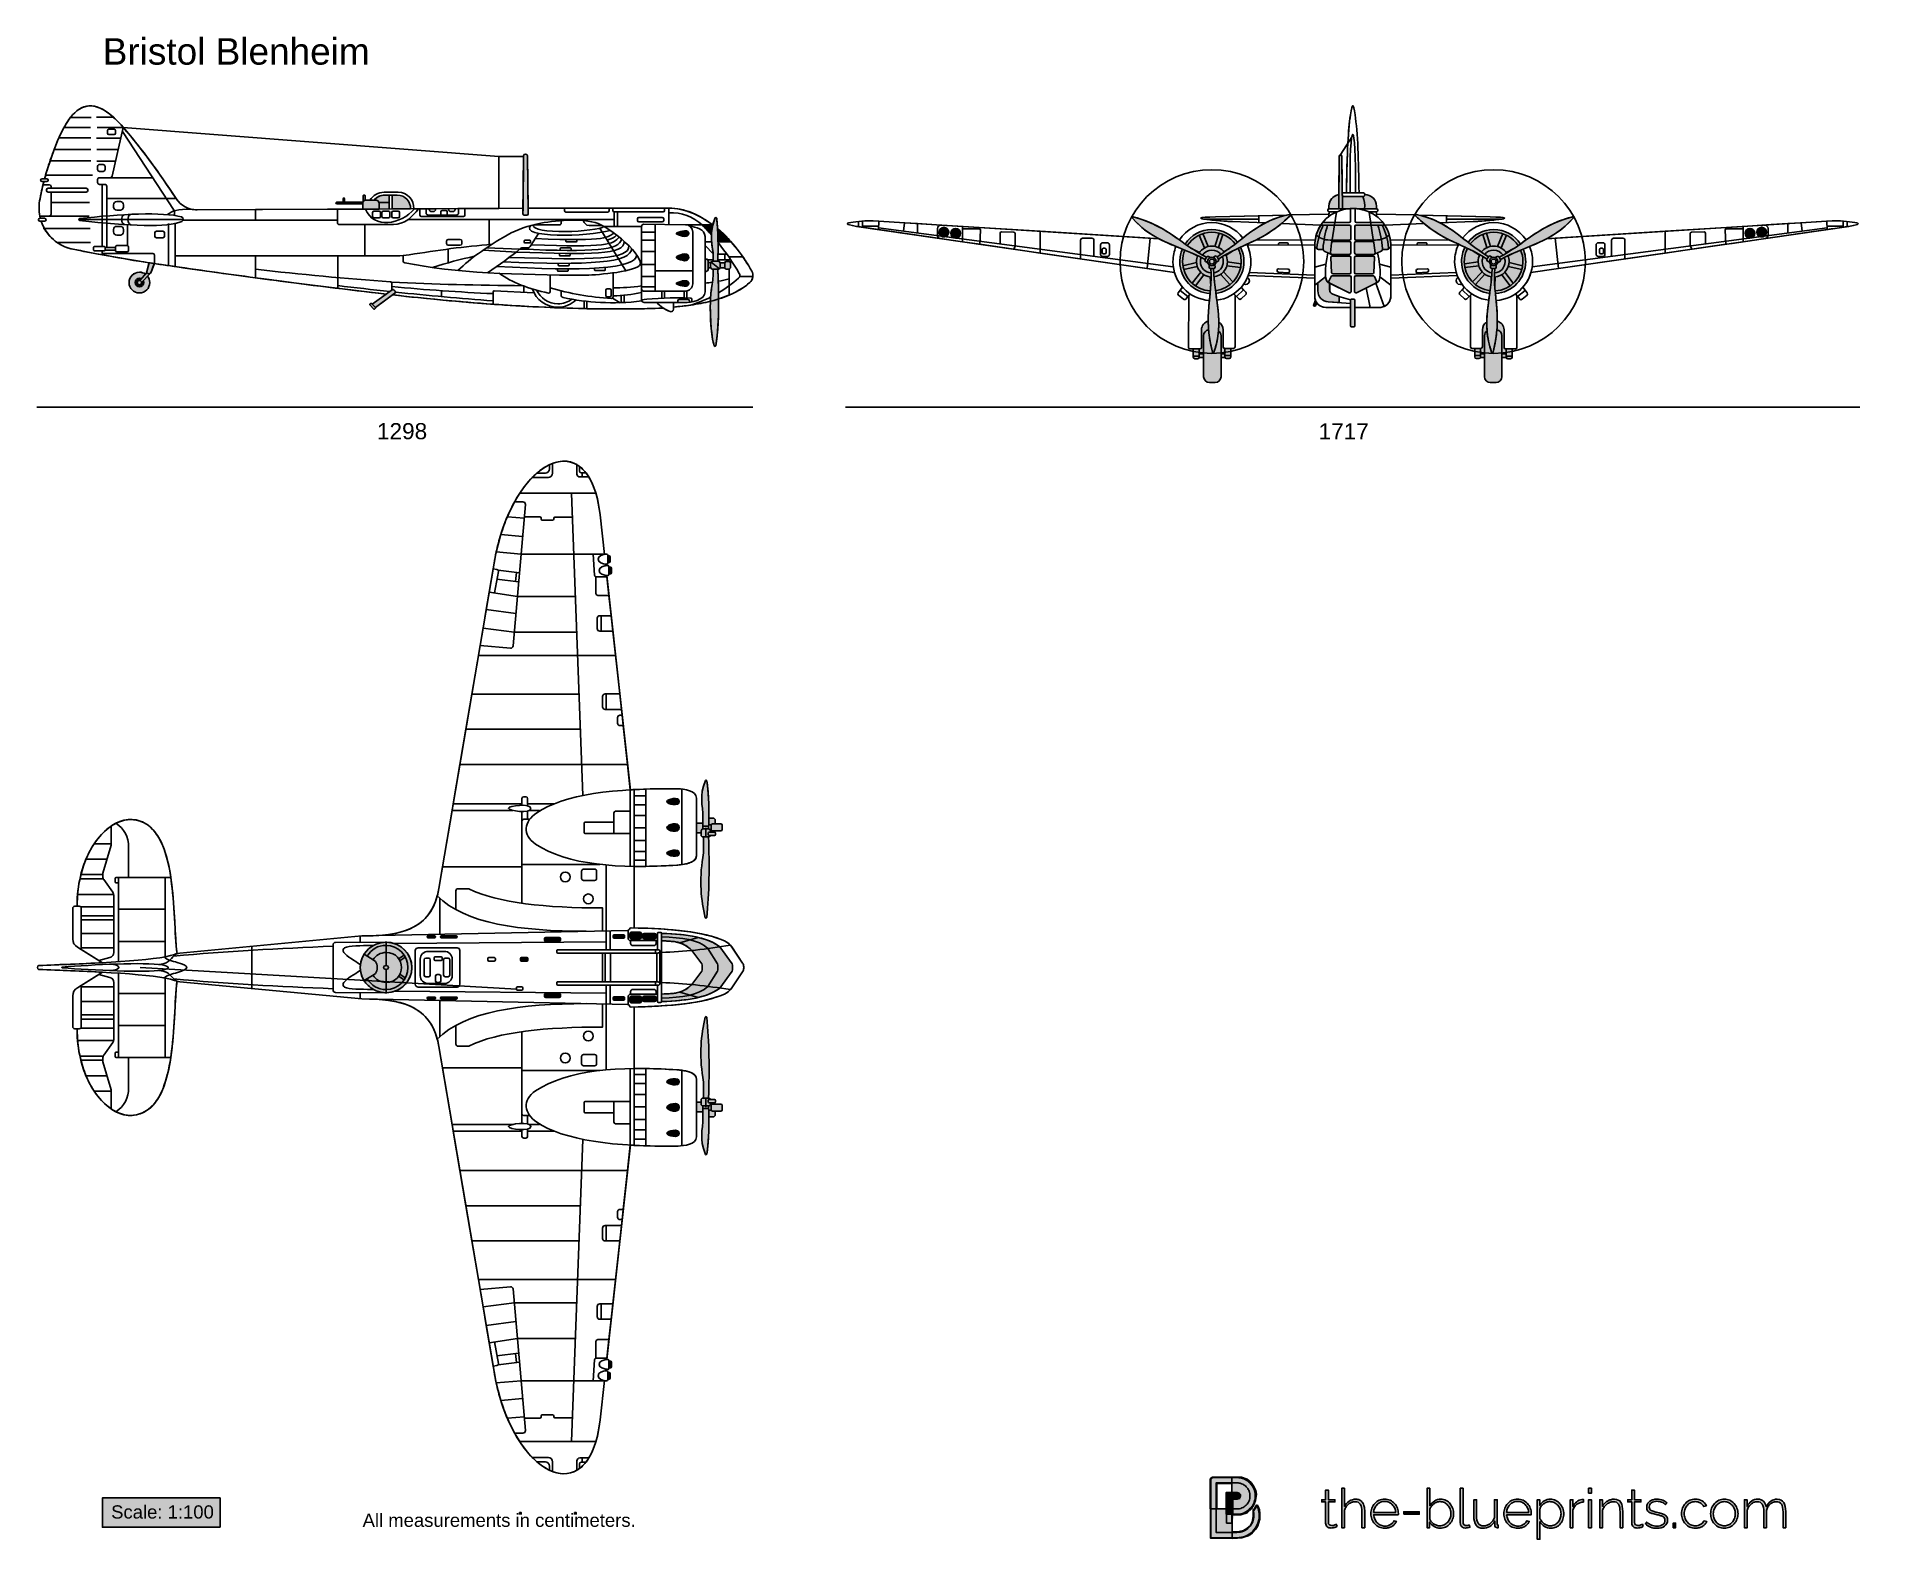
# Model space of a CAD drawing. Extents: x 54 to 366, y 42 to 297.
import ezdxf

# ---------------------------------------------------------------- set-up
doc = ezdxf.new("R2010")
doc.units = 0
doc.header["$MEASUREMENT"] = 0
for name, color, linetype in [('4-VIEW', 7, 'CONTINUOUS'), ('COPYRIGHT_NOTICE', 7, 'CONTINUOUS'), ('SCALE_RULER_100', 7, 'CONTINUOUS'), ('SOLIDS', 7, 'CONTINUOUS'), ('TITLE', 7, 'CONTINUOUS')]:
    doc.layers.add(name, color=color, linetype=linetype)

msp = doc.modelspace()

# ---------------------------------------------------------------- texts
at = {"layer": '4-VIEW', "color": 7, "char_height": 2.7474, "attachment_point": 7}
for s, insert in [('\\fArial|b0|i0|c0|p34;\\W1;1298', (111.64, 228.53)), ('\\fArial|b0|i0|c0|p34;\\W1;1717', (271.68, 228.53))]:
    msp.add_mtext(s, dxfattribs=dict(at, insert=insert))
at = {"layer": 'SCALE_RULER_100', "color": 7, "char_height": 2.2479, "attachment_point": 7}
for s, insert in [('\\fArial|b0|i0|c0|p34;\\W1;Scale: 1:100', (66.46, 45.11)), ('\\fArial|b0|i0|c0|p34;\\W1;All measurements in centimeters.', (109.2, 43.7))]:
    msp.add_mtext(s, dxfattribs=dict(at, insert=insert))
at = {"layer": 'TITLE', "color": 7, "insert": (65.03, 292.17), "char_height": 4.4958, "attachment_point": 7}
msp.add_mtext('\\fArial|b0|i0|c0|p34;\\W1;Bristol Blenheim', dxfattribs=at)

# ---------------------------------------------------------------- blocks, each defined once
blk = doc.blocks.new('BLOCK_2')
at = {"layer": '4-VIEW', "color": 7}
for points in [[(275.37, 276.86), (277.49, 280.21)], [(194.14, 265.61), (194.15, 264.61)], [(196.95, 265.64), (196.87, 264.21)], [(261.54, 265.97), (252.12, 265.97)], [(261.54, 266.55), (261.54, 265.38)], [(273.45, 266.85), (266.86, 266.69)], [(273.46, 267.24), (273.45, 266.47)], [(274.72, 267.19), (273.96, 262.1)], [(280.26, 267.19), (281.03, 262.1)], [(281.53, 267.24), (281.53, 266.47)], [(281.53, 266.85), (288.12, 266.69)], [(293.44, 266.55), (293.44, 265.38)], [(293.44, 265.97), (302.86, 265.97)], [(358.04, 265.64), (358.11, 264.21)], [(360.85, 265.61), (360.83, 264.61)], [(193.46, 265.54), (193.46, 264.71)], [(196.9, 264.76), (194.15, 264.76)], [(246.99, 257.88), (196.88, 264.5)], [(201.3, 265.36), (201.11, 263.94)], [(203.52, 265.22), (203.52, 263.61)], [(211.16, 262.13), (211.16, 264.74)], [(224.37, 263.91), (224.37, 260.2)], [(243.08, 262.73), (242.53, 257.57)], [(252.29, 261.08), (251.38, 263.26)], [(252.91, 261.32), (252, 263.51)], [(254.07, 261.35), (254.77, 263.6)], [(254.69, 261.14), (255.41, 263.39)], [(265.38, 265.23), (272.07, 264.96)], [(289.6, 265.23), (282.92, 264.96)], [(300.29, 261.14), (299.57, 263.39)], [(300.91, 261.35), (300.21, 263.6)], [(302.07, 261.32), (302.98, 263.51)], [(302.69, 261.08), (303.6, 263.26)], [(308, 257.88), (358.1, 264.5)], [(311.91, 262.73), (312.45, 257.57)], [(330.61, 263.91), (330.61, 260.2)], [(343.82, 262.13), (343.82, 264.74)], [(351.46, 265.22), (351.46, 263.61)], [(353.68, 265.36), (353.87, 263.94)], [(358.08, 264.76), (360.83, 264.76)], [(361.52, 265.54), (361.52, 264.71)], [(251.42, 260.31), (249.99, 261.06)], [(251.1, 259.74), (250.29, 260.15)], [(255.6, 260.41), (256.54, 261.01)], [(255.95, 259.85), (257.22, 260.66)], [(271.03, 261.62), (259.56, 261.54)], [(271.12, 262.47), (261.03, 262.43)], [(271.43, 260.95), (271.02, 261.26)], [(283.55, 260.95), (283.96, 261.26)], [(283.86, 262.47), (293.95, 262.43)], [(283.95, 261.62), (295.42, 261.54)], [(299.03, 259.85), (297.77, 260.66)], [(299.38, 260.41), (298.44, 261.01)], [(303.56, 260.31), (304.99, 261.06)], [(303.88, 259.74), (304.69, 260.15)], [(250.93, 258.59), (248.62, 258.07)], [(251.06, 257.94), (248.76, 257.42)], [(251.66, 256.95), (250.22, 255.07)], [(252.18, 256.53), (250.75, 254.65)], [(255.02, 256.6), (256.62, 254.85)], [(255.52, 257.03), (257.12, 255.3)], [(256.07, 258.05), (258.42, 257.75)], [(256.17, 258.71), (258.52, 258.41)], [(271.02, 255.96), (259.74, 256.41)], [(271.02, 256.48), (259.91, 256.92)], [(272.94, 258.32), (271.02, 257.81)], [(282.04, 258.32), (283.96, 257.81)], [(283.96, 256.48), (295.07, 256.92)], [(283.96, 255.96), (295.24, 256.41)], [(298.81, 258.71), (296.46, 258.41)], [(298.91, 258.05), (296.56, 257.75)], [(299.46, 257.03), (297.86, 255.3)], [(299.96, 256.6), (298.36, 254.85)], [(302.8, 256.53), (304.23, 254.65)], [(303.32, 256.95), (304.76, 255.07)], [(303.92, 257.94), (306.23, 257.42)], [(304.05, 258.59), (306.36, 258.07)], [(249.47, 252.84), (248.17, 253.86)], [(253.28, 256.16), (253.35, 254.6)], [(253.94, 256.18), (253.99, 255.15)], [(258.91, 253.97), (257.73, 252.81)], [(272.86, 256.17), (271.02, 254.73)], [(279.77, 254.3), (280.46, 250.96)], [(281.42, 255.12), (282.81, 251.12)], [(282.12, 256.17), (283.96, 254.73)], [(296.07, 253.97), (297.25, 252.81)], [(301.04, 256.18), (300.99, 255.15)], [(301.7, 256.16), (301.63, 254.6)], [(305.51, 252.84), (306.81, 253.86)], [(270.86, 251.47), (271.13, 252.23)], [(271.19, 251.35), (271.38, 251.76)], [(275.17, 252.83), (275.17, 251.79)], [(251.4, 242.69), (250.38, 242.69)], [(252.14, 242.49), (251.39, 242.49)], [(251.4, 243.09), (252.14, 243.09)], [(255.76, 243.09), (255.1, 243.09)], [(255.76, 242.49), (255.1, 242.49)], [(256.76, 242.79), (255.76, 242.79)], [(298.22, 242.79), (299.22, 242.79)], [(299.22, 243.09), (299.88, 243.09)], [(299.22, 242.49), (299.88, 242.49)], [(303.58, 243.09), (302.84, 243.09)], [(302.84, 242.49), (303.59, 242.49)], [(303.58, 242.69), (304.6, 242.69)]]:
    blk.add_lwpolyline(points, dxfattribs=at)
for points, knots in [([(278.56, 270.45), (278.48, 275.82), (278.35, 280.79), (277.88, 283.7), (277.55, 285.82), (277.42, 285.77), (277.1, 283.69), (276.63, 280.77), (276.5, 275.81), (276.42, 270.45)], [0, 0, 0, 0, 1, 1, 1, 2, 2, 2, 3, 3, 3, 3]), ([(275.11, 267.74), (275.11, 267.74), (275.2, 276.67), (275.2, 276.67), (275.2, 276.93), (275.63, 276.93), (275.63, 276.67), (275.63, 276.67), (275.75, 267.74), (275.75, 267.74)], [0, 0, 0, 0, 1, 1, 1, 2, 2, 2, 3, 3, 3, 3]), ([(253.55, 243.16), (244.93, 243.16), (237.95, 250.15), (237.95, 258.77), (237.95, 267.38), (244.93, 274.37), (253.55, 274.37), (262.17, 274.37), (269.15, 267.38), (269.15, 258.77), (269.15, 250.15), (262.17, 243.16), (253.55, 243.16), (253.55, 243.16), (253.55, 243.16), (253.55, 243.16)], [0, 0, 0, 0, 1, 1, 1, 2, 2, 2, 3, 3, 3, 4, 4, 4, 5, 5, 5, 5]), ([(301.43, 243.16), (310.05, 243.16), (317.04, 250.15), (317.04, 258.77), (317.04, 267.38), (310.05, 274.37), (301.43, 274.37), (292.82, 274.37), (285.83, 267.38), (285.83, 258.77), (285.83, 250.15), (292.82, 243.16), (301.43, 243.16)], [0, 0, 0, 0, 1, 1, 1, 2, 2, 2, 3, 3, 3, 4, 4, 4, 4]), ([(275.12, 270.13), (274.17, 269.96), (273.45, 269.22), (273.45, 268.19), (273.45, 268.19), (273.45, 267.74), (273.45, 267.74)], [0, 0, 0, 0, 1, 1, 1, 2, 2, 2, 2]), ([(275.71, 270.45), (275.71, 270.45), (279.29, 270.45), (279.29, 270.45), (279.59, 270.45), (279.59, 269.85), (279.29, 269.85), (279.29, 269.85), (275.72, 269.85), (275.72, 269.85)], [0, 0, 0, 0, 1, 1, 1, 2, 2, 2, 3, 3, 3, 3]), ([(279.45, 270.16), (280.59, 270.16), (281.53, 269.37), (281.53, 268.19), (281.53, 268.19), (281.53, 267.74), (281.53, 267.74)], [0, 0, 0, 0, 1, 1, 1, 2, 2, 2, 2]), ([(244.55, 262.63), (244.55, 262.63), (196, 265.7), (196, 265.7), (195.15, 265.75), (188.69, 265.41), (193.15, 264.75), (193.15, 264.75), (247.21, 256.89), (247.21, 256.89)], [0, 0, 0, 0, 1, 1, 1, 2, 2, 2, 3, 3, 3, 3]), ([(252.61, 259.53), (248.29, 261.63), (246.43, 264.62), (240.17, 266.38), (240.05, 266.42), (239.95, 266.27), (240.04, 266.17), (243.6, 261.98), (247.93, 261.57), (252.38, 259.13)], [0, 0, 0, 0, 1, 1, 1, 2, 2, 2, 3, 3, 3, 3]), ([(266.26, 266.67), (266.26, 266.67), (254.16, 266.37), (254.16, 266.37), (247.73, 266.2), (255.68, 265.62), (257.03, 265.56), (257.03, 265.56), (262.62, 265.34), (262.62, 265.34)], [0, 0, 0, 0, 1, 1, 1, 2, 2, 2, 3, 3, 3, 3]), ([(254.68, 259.2), (258.66, 261.89), (262.18, 262), (266.83, 266.54), (266.92, 266.63), (266.84, 266.79), (266.72, 266.76), (261.31, 265.77), (258.79, 262.23), (254.44, 259.6)], [0, 0, 0, 0, 1, 1, 1, 2, 2, 2, 3, 3, 3, 3]), ([(277.85, 250.96), (277.85, 250.96), (282.05, 250.96), (282.05, 250.96), (283.1, 250.96), (283.96, 251.82), (283.96, 252.87), (283.96, 252.87), (283.96, 261.18), (283.96, 261.18), (283.96, 264.34), (282.31, 266.58), (279.61, 267.43), (278.26, 267.86), (277.12, 267.9), (275.75, 267.54), (272.83, 266.78), (271.02, 264.48), (271.02, 261.18), (271.02, 261.18), (271.02, 252.87), (271.02, 252.87), (271.02, 251.82), (271.88, 250.96), (272.93, 250.96), (272.93, 250.96), (277.13, 250.96), (277.13, 250.96)], [0, 0, 0, 0, 1, 1, 1, 2, 2, 2, 3, 3, 3, 4, 4, 4, 5, 5, 5, 6, 6, 6, 7, 7, 7, 8, 8, 8, 9, 9, 9, 9]), ([(277.1, 267.77), (277.1, 267.77), (277.1, 265.66), (277.1, 265.66), (277.1, 265.53), (276.99, 265.42), (276.86, 265.42), (276.86, 265.42), (272.43, 265.42), (272.43, 265.42)], [0, 0, 0, 0, 1, 1, 1, 2, 2, 2, 3, 3, 3, 3]), ([(276.77, 267.74), (276.77, 267.74), (273.46, 267.74), (273.46, 267.74), (273.34, 267.74), (273.24, 267.64), (273.24, 267.52), (273.24, 267.52), (273.24, 267.46), (273.24, 267.46), (273.24, 267.34), (273.34, 267.24), (273.46, 267.24), (273.46, 267.24), (274.84, 267.24), (274.84, 267.24)], [0, 0, 0, 0, 1, 1, 1, 2, 2, 2, 3, 3, 3, 4, 4, 4, 5, 5, 5, 5]), ([(277.88, 267.77), (277.88, 267.77), (277.88, 265.66), (277.88, 265.66), (277.88, 265.53), (277.99, 265.42), (278.12, 265.42), (278.12, 265.42), (282.55, 265.42), (282.55, 265.42)], [0, 0, 0, 0, 1, 1, 1, 2, 2, 2, 3, 3, 3, 3]), ([(278.21, 267.74), (278.21, 267.74), (281.53, 267.74), (281.53, 267.74), (281.64, 267.74), (281.74, 267.64), (281.74, 267.52), (281.74, 267.52), (281.74, 267.46), (281.74, 267.46), (281.74, 267.34), (281.64, 267.24), (281.53, 267.24), (281.53, 267.24), (280.14, 267.24), (280.14, 267.24)], [0, 0, 0, 0, 1, 1, 1, 2, 2, 2, 3, 3, 3, 4, 4, 4, 5, 5, 5, 5]), ([(300.3, 259.2), (296.32, 261.89), (292.81, 262), (288.15, 266.54), (288.06, 266.63), (288.14, 266.79), (288.26, 266.76), (293.67, 265.77), (296.19, 262.23), (300.54, 259.6)], [0, 0, 0, 0, 1, 1, 1, 2, 2, 2, 3, 3, 3, 3]), ([(288.72, 266.67), (288.72, 266.67), (300.82, 266.37), (300.82, 266.37), (307.25, 266.2), (299.3, 265.62), (297.95, 265.56), (297.95, 265.56), (292.36, 265.34), (292.36, 265.34)], [0, 0, 0, 0, 1, 1, 1, 2, 2, 2, 3, 3, 3, 3]), ([(302.38, 259.53), (306.69, 261.63), (308.55, 264.62), (314.81, 266.38), (314.93, 266.42), (315.03, 266.27), (314.94, 266.17), (311.38, 261.98), (307.05, 261.57), (302.6, 259.13)], [0, 0, 0, 0, 1, 1, 1, 2, 2, 2, 3, 3, 3, 3]), ([(310.43, 262.63), (310.43, 262.63), (358.98, 265.7), (358.98, 265.7), (359.83, 265.75), (366.29, 265.41), (361.83, 264.75), (361.83, 264.75), (307.78, 256.89), (307.78, 256.89)], [0, 0, 0, 0, 1, 1, 1, 2, 2, 2, 3, 3, 3, 3]), ([(207.55, 264.97), (207.2, 264.99), (206.9, 264.72), (206.9, 264.36), (206.9, 264.36), (206.9, 263.27), (206.9, 263.27), (206.9, 262.97), (207.12, 262.72), (207.43, 262.67)], [0, 0, 0, 0, 1, 1, 1, 2, 2, 2, 3, 3, 3, 3]), ([(208, 262.96), (207.54, 262.96), (207.18, 263.32), (207.18, 263.77), (207.18, 264.23), (207.54, 264.59), (208, 264.59), (208.45, 264.59), (208.81, 264.23), (208.81, 263.77), (208.81, 263.32), (208.45, 262.96), (208, 262.96), (208, 262.96), (208, 262.96), (208, 262.96)], [0, 0, 0, 0, 1, 1, 1, 2, 2, 2, 3, 3, 3, 4, 4, 4, 5, 5, 5, 5]), ([(208, 263.56), (207.88, 263.56), (207.78, 263.66), (207.78, 263.77), (207.78, 263.89), (207.88, 263.99), (208, 263.99), (208.12, 263.99), (208.21, 263.89), (208.21, 263.77), (208.21, 263.66), (208.12, 263.56), (208, 263.56), (208, 263.56), (208, 263.56), (208, 263.56)], [0, 0, 0, 0, 1, 1, 1, 2, 2, 2, 3, 3, 3, 4, 4, 4, 5, 5, 5, 5]), ([(209.99, 262.76), (209.54, 262.76), (209.17, 263.12), (209.17, 263.57), (209.17, 264.02), (209.54, 264.39), (209.99, 264.39), (210.44, 264.39), (210.81, 264.02), (210.81, 263.57), (210.81, 263.12), (210.44, 262.76), (209.99, 262.76), (209.99, 262.76), (209.99, 262.76), (209.99, 262.76)], [0, 0, 0, 0, 1, 1, 1, 2, 2, 2, 3, 3, 3, 4, 4, 4, 5, 5, 5, 5]), ([(209.99, 263.36), (209.87, 263.36), (209.77, 263.45), (209.77, 263.57), (209.77, 263.69), (209.87, 263.79), (209.99, 263.79), (210.11, 263.79), (210.21, 263.69), (210.21, 263.57), (210.21, 263.45), (210.11, 263.36), (209.99, 263.36), (209.99, 263.36), (209.99, 263.36), (209.99, 263.36)], [0, 0, 0, 0, 1, 1, 1, 2, 2, 2, 3, 3, 3, 4, 4, 4, 5, 5, 5, 5]), ([(211.16, 264.32), (211.16, 264.32), (213.98, 264.32), (213.98, 264.32), (214.11, 264.32), (214.2, 264.22), (214.2, 264.09), (214.2, 264.09), (214.1, 261.7), (214.1, 261.7)], [0, 0, 0, 0, 1, 1, 1, 2, 2, 2, 3, 3, 3, 3]), ([(217.57, 261.77), (217.57, 261.77), (217.57, 263.59), (217.57, 263.59), (217.57, 263.72), (217.67, 263.81), (217.79, 263.81), (217.79, 263.81), (219.91, 263.74), (219.91, 263.74), (220.03, 263.73), (220.12, 263.64), (220.12, 263.52), (220.12, 263.52), (220.12, 261.47), (220.12, 261.47), (220.12, 261.44), (220.11, 261.41), (220.1, 261.38), (220.1, 261.38), (219.86, 260.87), (219.86, 260.87)], [0, 0, 0, 0, 1, 1, 1, 2, 2, 2, 3, 3, 3, 4, 4, 4, 5, 5, 5, 6, 6, 6, 7, 7, 7, 7]), ([(233.5, 259.66), (233.5, 259.66), (233.5, 262.39), (233.5, 262.39), (233.5, 262.59), (233.35, 262.74), (233.15, 262.74), (233.15, 262.74), (231.57, 262.74), (231.57, 262.74), (231.38, 262.74), (231.23, 262.59), (231.23, 262.39), (231.23, 262.39), (231.23, 259.22), (231.23, 259.22)], [0, 0, 0, 0, 1, 1, 1, 2, 2, 2, 3, 3, 3, 4, 4, 4, 5, 5, 5, 5]), ([(248.04, 262.44), (249.22, 264.22), (251.25, 265.39), (253.55, 265.39), (255.7, 265.39), (257.61, 264.36), (258.82, 262.77)], [0, 0, 0, 0, 1, 1, 1, 2, 2, 2, 2]), ([(248.99, 261.75), (249.97, 263.23), (251.64, 264.21), (253.55, 264.21), (255.32, 264.21), (256.9, 263.36), (257.9, 262.05)], [0, 0, 0, 0, 1, 1, 1, 2, 2, 2, 2]), ([(249.37, 261.49), (250.26, 262.85), (251.8, 263.75), (253.55, 263.75), (255.18, 263.75), (256.62, 262.97), (257.53, 261.76)], [0, 0, 0, 0, 1, 1, 1, 2, 2, 2, 2]), ([(272.07, 264.96), (272.07, 264.96), (276.94, 264.96), (276.94, 264.96), (277.06, 264.96), (277.16, 264.87), (277.16, 264.75), (277.16, 264.75), (277.16, 262.63), (277.16, 262.63), (277.16, 262.51), (277.06, 262.41), (276.94, 262.41), (276.94, 262.41), (274.03, 262.41), (274.03, 262.41), (272.96, 262.41), (272.16, 262.54), (271.29, 263.24)], [0, 0, 0, 0, 1, 1, 1, 2, 2, 2, 3, 3, 3, 4, 4, 4, 5, 5, 5, 6, 6, 6, 6]), ([(272.46, 260.81), (272.46, 260.81), (271.66, 260.81), (271.66, 260.81), (271.51, 260.81), (271.39, 260.94), (271.4, 261.09), (271.53, 262.49), (271.9, 263.78), (272.48, 264.96)], [0, 0, 0, 0, 1, 1, 1, 2, 2, 2, 3, 3, 3, 3]), ([(273.79, 260.02), (273.79, 260.02), (272.75, 260.48), (272.75, 260.48), (272.54, 260.57), (272.42, 260.78), (272.44, 261), (272.55, 262.32), (272.81, 263.64), (273.2, 264.96)], [0, 0, 0, 0, 1, 1, 1, 2, 2, 2, 3, 3, 3, 3]), ([(282.92, 264.96), (282.92, 264.96), (278.04, 264.96), (278.04, 264.96), (277.92, 264.96), (277.82, 264.87), (277.82, 264.75), (277.82, 264.75), (277.82, 262.63), (277.82, 262.63), (277.82, 262.51), (277.92, 262.41), (278.04, 262.41), (278.04, 262.41), (280.95, 262.41), (280.95, 262.41), (282.02, 262.41), (282.82, 262.54), (283.69, 263.24)], [0, 0, 0, 0, 1, 1, 1, 2, 2, 2, 3, 3, 3, 4, 4, 4, 5, 5, 5, 6, 6, 6, 6]), ([(281.19, 260.02), (281.19, 260.02), (282.23, 260.48), (282.23, 260.48), (282.44, 260.57), (282.56, 260.78), (282.54, 261), (282.43, 262.32), (282.17, 263.64), (281.78, 264.96)], [0, 0, 0, 0, 1, 1, 1, 2, 2, 2, 3, 3, 3, 3]), ([(282.52, 260.81), (282.52, 260.81), (283.32, 260.81), (283.32, 260.81), (283.47, 260.81), (283.59, 260.94), (283.58, 261.09), (283.45, 262.49), (283.08, 263.78), (282.5, 264.96)], [0, 0, 0, 0, 1, 1, 1, 2, 2, 2, 3, 3, 3, 3]), ([(306.94, 262.44), (305.76, 264.22), (303.73, 265.39), (301.43, 265.39), (299.28, 265.39), (297.37, 264.36), (296.16, 262.77)], [0, 0, 0, 0, 1, 1, 1, 2, 2, 2, 2]), ([(305.99, 261.75), (305.01, 263.23), (303.34, 264.21), (301.43, 264.21), (299.66, 264.21), (298.08, 263.36), (297.09, 262.05)], [0, 0, 0, 0, 1, 1, 1, 2, 2, 2, 2]), ([(305.61, 261.49), (304.72, 262.85), (303.18, 263.75), (301.43, 263.75), (299.8, 263.75), (298.36, 262.97), (297.45, 261.76)], [0, 0, 0, 0, 1, 1, 1, 2, 2, 2, 2]), ([(321.48, 259.66), (321.48, 259.66), (321.48, 262.39), (321.48, 262.39), (321.48, 262.59), (321.64, 262.74), (321.83, 262.74), (321.83, 262.74), (323.41, 262.74), (323.41, 262.74), (323.6, 262.74), (323.76, 262.59), (323.76, 262.39), (323.76, 262.39), (323.76, 259.22), (323.76, 259.22)], [0, 0, 0, 0, 1, 1, 1, 2, 2, 2, 3, 3, 3, 4, 4, 4, 5, 5, 5, 5]), ([(337.42, 261.77), (337.42, 261.77), (337.42, 263.59), (337.42, 263.59), (337.42, 263.72), (337.31, 263.81), (337.19, 263.81), (337.19, 263.81), (335.07, 263.74), (335.07, 263.74), (334.95, 263.73), (334.86, 263.64), (334.86, 263.52), (334.86, 263.52), (334.86, 261.47), (334.86, 261.47), (334.86, 261.44), (334.87, 261.41), (334.88, 261.38), (334.88, 261.38), (335.12, 260.87), (335.12, 260.87)], [0, 0, 0, 0, 1, 1, 1, 2, 2, 2, 3, 3, 3, 4, 4, 4, 5, 5, 5, 6, 6, 6, 7, 7, 7, 7]), ([(343.82, 264.32), (343.82, 264.32), (341, 264.32), (341, 264.32), (340.87, 264.32), (340.78, 264.22), (340.78, 264.09), (340.78, 264.09), (340.88, 261.7), (340.88, 261.7)], [0, 0, 0, 0, 1, 1, 1, 2, 2, 2, 3, 3, 3, 3]), ([(344.99, 262.76), (345.44, 262.76), (345.81, 263.12), (345.81, 263.57), (345.81, 264.02), (345.44, 264.39), (344.99, 264.39), (344.54, 264.39), (344.17, 264.02), (344.17, 263.57), (344.17, 263.12), (344.54, 262.76), (344.99, 262.76), (344.99, 262.76), (344.99, 262.76), (344.99, 262.76)], [0, 0, 0, 0, 1, 1, 1, 2, 2, 2, 3, 3, 3, 4, 4, 4, 5, 5, 5, 5]), ([(344.99, 263.36), (345.11, 263.36), (345.21, 263.45), (345.21, 263.57), (345.21, 263.69), (345.11, 263.79), (344.99, 263.79), (344.87, 263.79), (344.77, 263.69), (344.77, 263.57), (344.77, 263.45), (344.87, 263.36), (344.99, 263.36), (344.99, 263.36), (344.99, 263.36), (344.99, 263.36)], [0, 0, 0, 0, 1, 1, 1, 2, 2, 2, 3, 3, 3, 4, 4, 4, 5, 5, 5, 5]), ([(346.98, 262.96), (347.44, 262.96), (347.8, 263.32), (347.8, 263.77), (347.8, 264.23), (347.44, 264.59), (346.98, 264.59), (346.53, 264.59), (346.17, 264.23), (346.17, 263.77), (346.17, 263.32), (346.53, 262.96), (346.98, 262.96), (346.98, 262.96), (346.98, 262.96), (346.98, 262.96)], [0, 0, 0, 0, 1, 1, 1, 2, 2, 2, 3, 3, 3, 4, 4, 4, 5, 5, 5, 5]), ([(346.98, 263.56), (347.1, 263.56), (347.2, 263.66), (347.2, 263.77), (347.2, 263.89), (347.1, 263.99), (346.98, 263.99), (346.87, 263.99), (346.77, 263.89), (346.77, 263.77), (346.77, 263.66), (346.87, 263.56), (346.98, 263.56), (346.98, 263.56), (346.98, 263.56), (346.98, 263.56)], [0, 0, 0, 0, 1, 1, 1, 2, 2, 2, 3, 3, 3, 4, 4, 4, 5, 5, 5, 5]), ([(347.43, 264.97), (347.78, 264.99), (348.08, 264.72), (348.08, 264.36), (348.08, 264.36), (348.08, 263.27), (348.08, 263.27), (348.08, 262.97), (347.86, 262.72), (347.55, 262.67)], [0, 0, 0, 0, 1, 1, 1, 2, 2, 2, 3, 3, 3, 3]), ([(235.78, 259.64), (235.78, 259.64), (234.96, 259.64), (234.96, 259.64), (234.77, 259.64), (234.62, 259.8), (234.62, 259.99), (234.62, 259.99), (234.62, 261.61), (234.62, 261.61), (234.62, 261.8), (234.77, 261.95), (234.96, 261.95), (234.96, 261.95), (235.78, 261.95), (235.78, 261.95), (235.97, 261.95), (236.12, 261.8), (236.12, 261.61), (236.12, 261.61), (236.12, 259.99), (236.12, 259.99), (236.12, 259.8), (235.97, 259.64), (235.78, 259.64), (235.78, 259.64), (235.78, 259.64), (235.78, 259.64)], [0, 0, 0, 0, 1, 1, 1, 2, 2, 2, 3, 3, 3, 4, 4, 4, 5, 5, 5, 6, 6, 6, 7, 7, 7, 8, 8, 8, 9, 9, 9, 9]), ([(235.33, 260.09), (235.33, 260.09), (235.11, 260.09), (235.11, 260.09), (234.99, 260.09), (234.88, 260.2), (234.88, 260.32), (234.88, 260.32), (234.88, 260.8), (234.88, 260.8), (234.88, 260.92), (234.99, 261.03), (235.11, 261.03), (235.11, 261.03), (235.33, 261.03), (235.33, 261.03), (235.46, 261.03), (235.56, 260.92), (235.56, 260.8), (235.56, 260.8), (235.56, 260.32), (235.56, 260.32), (235.56, 260.2), (235.46, 260.09), (235.33, 260.09), (235.33, 260.09), (235.33, 260.09), (235.33, 260.09)], [0, 0, 0, 0, 1, 1, 1, 2, 2, 2, 3, 3, 3, 4, 4, 4, 5, 5, 5, 6, 6, 6, 7, 7, 7, 8, 8, 8, 9, 9, 9, 9]), ([(253.13, 252.16), (249.67, 252.38), (246.93, 255.25), (246.93, 258.77), (246.93, 259.68), (247.11, 260.54), (247.44, 261.33)], [0, 0, 0, 0, 1, 1, 1, 2, 2, 2, 2]), ([(253.24, 253.33), (250.38, 253.49), (248.1, 255.86), (248.1, 258.77), (248.1, 259.52), (248.26, 260.24), (248.53, 260.89)], [0, 0, 0, 0, 1, 1, 1, 2, 2, 2, 2]), ([(253.28, 253.79), (250.65, 253.92), (248.56, 256.1), (248.56, 258.77), (248.56, 259.46), (248.7, 260.12), (248.96, 260.72)], [0, 0, 0, 0, 1, 1, 1, 2, 2, 2, 2]), ([(253.4, 256.14), (252.02, 256.21), (250.92, 257.36), (250.92, 258.77), (250.92, 259.12), (250.99, 259.46), (251.12, 259.77)], [0, 0, 0, 0, 1, 1, 1, 2, 2, 2, 2]), ([(251.34, 260.21), (251.81, 260.92), (252.63, 261.4), (253.55, 261.4), (254.4, 261.4), (255.16, 261), (255.64, 260.37)], [0, 0, 0, 0, 1, 1, 1, 2, 2, 2, 2]), ([(253.4, 256.83), (252.39, 256.91), (251.6, 257.74), (251.6, 258.77), (251.6, 259.01), (251.65, 259.25), (251.73, 259.47)], [0, 0, 0, 0, 1, 1, 1, 2, 2, 2, 2]), ([(251.95, 259.87), (252.3, 260.38), (252.88, 260.71), (253.55, 260.71), (254.16, 260.71), (254.71, 260.43), (255.06, 259.99)], [0, 0, 0, 0, 1, 1, 1, 2, 2, 2, 2]), ([(253.29, 259.45), (253.29, 259.45), (252.96, 259.63), (252.96, 259.63), (252.83, 259.7), (252.68, 259.66), (252.61, 259.53), (252.61, 259.53), (252.38, 259.13), (252.38, 259.13), (252.31, 259), (252.36, 258.84), (252.48, 258.77), (252.48, 258.77), (252.85, 258.56), (252.85, 258.56)], [0, 0, 0, 0, 1, 1, 1, 2, 2, 2, 3, 3, 3, 4, 4, 4, 5, 5, 5, 5]), ([(253.55, 258.04), (253.15, 258.04), (252.82, 258.37), (252.82, 258.77), (252.82, 259.17), (253.15, 259.49), (253.55, 259.49), (253.95, 259.49), (254.27, 259.17), (254.27, 258.77), (254.27, 258.37), (253.95, 258.04), (253.55, 258.04), (253.55, 258.04), (253.55, 258.04), (253.55, 258.04)], [0, 0, 0, 0, 1, 1, 1, 2, 2, 2, 3, 3, 3, 4, 4, 4, 5, 5, 5, 5]), ([(254.26, 258.65), (254.26, 258.65), (254.59, 258.84), (254.59, 258.84), (254.72, 258.92), (254.76, 259.08), (254.68, 259.2), (254.68, 259.2), (254.44, 259.6), (254.44, 259.6), (254.37, 259.72), (254.21, 259.76), (254.09, 259.69), (254.09, 259.69), (253.72, 259.47), (253.72, 259.47)], [0, 0, 0, 0, 1, 1, 1, 2, 2, 2, 3, 3, 3, 4, 4, 4, 5, 5, 5, 5]), ([(255.3, 259.6), (255.42, 259.35), (255.49, 259.07), (255.49, 258.77), (255.49, 257.79), (254.78, 256.99), (253.85, 256.84)], [0, 0, 0, 0, 1, 1, 1, 2, 2, 2, 2]), ([(255.9, 259.96), (256.08, 259.6), (256.18, 259.19), (256.18, 258.77), (256.18, 257.43), (255.18, 256.32), (253.89, 256.16)], [0, 0, 0, 0, 1, 1, 1, 2, 2, 2, 2]), ([(257.99, 261.03), (258.34, 260.35), (258.53, 259.58), (258.53, 258.77), (258.53, 256.22), (256.62, 254.11), (254.15, 253.82)], [0, 0, 0, 0, 1, 1, 1, 2, 2, 2, 2]), ([(258.41, 261.22), (258.78, 260.48), (258.99, 259.65), (258.99, 258.77), (258.99, 255.98), (256.91, 253.69), (254.21, 253.36)], [0, 0, 0, 0, 1, 1, 1, 2, 2, 2, 2]), ([(259.48, 261.7), (259.92, 260.82), (260.17, 259.82), (260.17, 258.77), (260.17, 255.39), (257.64, 252.6), (254.38, 252.2)], [0, 0, 0, 0, 1, 1, 1, 2, 2, 2, 2]), ([(266.52, 261.59), (266.52, 261.59), (266.52, 261.79), (266.52, 261.79), (266.52, 261.87), (266.46, 261.94), (266.37, 261.94), (266.37, 261.94), (265.03, 261.94), (265.03, 261.94), (264.99, 261.94), (264.95, 261.92), (264.92, 261.89), (264.89, 261.86), (264.88, 261.82), (264.88, 261.78), (264.88, 261.78), (264.89, 261.58), (264.89, 261.58)], [0, 0, 0, 0, 1, 1, 1, 2, 2, 2, 3, 3, 3, 4, 4, 4, 5, 5, 5, 6, 6, 6, 6]), ([(276.94, 259.99), (276.94, 259.99), (273.92, 259.98), (273.92, 259.98), (273.77, 259.98), (273.66, 260.1), (273.68, 260.25), (273.68, 260.25), (273.89, 261.97), (273.89, 261.97), (273.91, 262.09), (274.01, 262.18), (274.13, 262.18), (274.13, 262.18), (276.94, 262.18), (276.94, 262.18), (277.07, 262.18), (277.18, 262.07), (277.18, 261.94), (277.18, 261.94), (277.18, 260.23), (277.18, 260.23), (277.18, 260.1), (277.07, 259.99), (276.94, 259.99), (276.94, 259.99), (276.94, 259.99), (276.94, 259.99)], [0, 0, 0, 0, 1, 1, 1, 2, 2, 2, 3, 3, 3, 4, 4, 4, 5, 5, 5, 6, 6, 6, 7, 7, 7, 8, 8, 8, 9, 9, 9, 9]), ([(276.95, 256.66), (276.95, 256.66), (274.14, 256.66), (274.14, 256.66), (274.01, 256.66), (273.91, 256.76), (273.9, 256.88), (273.9, 256.88), (273.77, 259.45), (273.77, 259.45), (273.77, 259.59), (273.88, 259.7), (274.01, 259.7), (274.01, 259.7), (276.95, 259.7), (276.95, 259.7), (277.08, 259.7), (277.19, 259.59), (277.19, 259.46), (277.19, 259.46), (277.19, 256.9), (277.19, 256.9), (277.19, 256.76), (277.08, 256.66), (276.95, 256.66), (276.95, 256.66), (276.95, 256.66), (276.95, 256.66)], [0, 0, 0, 0, 1, 1, 1, 2, 2, 2, 3, 3, 3, 4, 4, 4, 5, 5, 5, 6, 6, 6, 7, 7, 7, 8, 8, 8, 9, 9, 9, 9]), ([(278.03, 256.66), (278.03, 256.66), (280.84, 256.66), (280.84, 256.66), (280.97, 256.66), (281.07, 256.76), (281.08, 256.88), (281.08, 256.88), (281.21, 259.45), (281.21, 259.45), (281.21, 259.59), (281.11, 259.7), (280.97, 259.7), (280.97, 259.7), (278.03, 259.7), (278.03, 259.7), (277.9, 259.7), (277.79, 259.59), (277.79, 259.46), (277.79, 259.46), (277.79, 256.9), (277.79, 256.9), (277.79, 256.76), (277.9, 256.66), (278.03, 256.66), (278.03, 256.66), (278.03, 256.66), (278.03, 256.66)], [0, 0, 0, 0, 1, 1, 1, 2, 2, 2, 3, 3, 3, 4, 4, 4, 5, 5, 5, 6, 6, 6, 7, 7, 7, 8, 8, 8, 9, 9, 9, 9]), ([(278.04, 259.99), (278.04, 259.99), (281.06, 259.98), (281.06, 259.98), (281.21, 259.98), (281.32, 260.1), (281.3, 260.25), (281.3, 260.25), (281.09, 261.97), (281.09, 261.97), (281.07, 262.09), (280.97, 262.18), (280.85, 262.18), (280.85, 262.18), (278.04, 262.18), (278.04, 262.18), (277.91, 262.18), (277.8, 262.07), (277.8, 261.94), (277.8, 261.94), (277.8, 260.23), (277.8, 260.23), (277.8, 260.1), (277.91, 259.99), (278.04, 259.99), (278.04, 259.99), (278.04, 259.99), (278.04, 259.99)], [0, 0, 0, 0, 1, 1, 1, 2, 2, 2, 3, 3, 3, 4, 4, 4, 5, 5, 5, 6, 6, 6, 7, 7, 7, 8, 8, 8, 9, 9, 9, 9]), ([(288.46, 261.59), (288.46, 261.59), (288.46, 261.79), (288.46, 261.79), (288.46, 261.87), (288.52, 261.94), (288.61, 261.94), (288.61, 261.94), (289.95, 261.94), (289.95, 261.94), (289.99, 261.94), (290.03, 261.92), (290.06, 261.89), (290.09, 261.86), (290.1, 261.82), (290.1, 261.78), (290.1, 261.78), (290.1, 261.58), (290.1, 261.58)], [0, 0, 0, 0, 1, 1, 1, 2, 2, 2, 3, 3, 3, 4, 4, 4, 5, 5, 5, 6, 6, 6, 6]), ([(295.5, 261.7), (295.06, 260.82), (294.81, 259.82), (294.81, 258.77), (294.81, 255.39), (297.34, 252.6), (300.6, 252.2)], [0, 0, 0, 0, 1, 1, 1, 2, 2, 2, 2]), ([(296.57, 261.22), (296.2, 260.48), (295.99, 259.65), (295.99, 258.77), (295.99, 255.98), (298.07, 253.69), (300.77, 253.36)], [0, 0, 0, 0, 1, 1, 1, 2, 2, 2, 2]), ([(296.99, 261.03), (296.64, 260.35), (296.45, 259.58), (296.45, 258.77), (296.45, 256.22), (298.36, 254.11), (300.83, 253.82)], [0, 0, 0, 0, 1, 1, 1, 2, 2, 2, 2]), ([(299.08, 259.96), (298.9, 259.6), (298.8, 259.19), (298.8, 258.77), (298.8, 257.43), (299.8, 256.32), (301.09, 256.16)], [0, 0, 0, 0, 1, 1, 1, 2, 2, 2, 2]), ([(303.64, 260.21), (303.17, 260.92), (302.36, 261.4), (301.43, 261.4), (300.58, 261.4), (299.83, 261), (299.34, 260.37)], [0, 0, 0, 0, 1, 1, 1, 2, 2, 2, 2]), ([(299.68, 259.6), (299.56, 259.35), (299.49, 259.07), (299.49, 258.77), (299.49, 257.79), (300.2, 256.99), (301.13, 256.84)], [0, 0, 0, 0, 1, 1, 1, 2, 2, 2, 2]), ([(303.04, 259.87), (302.68, 260.38), (302.1, 260.71), (301.43, 260.71), (300.82, 260.71), (300.27, 260.43), (299.92, 259.99)], [0, 0, 0, 0, 1, 1, 1, 2, 2, 2, 2]), ([(300.72, 258.65), (300.72, 258.65), (300.39, 258.84), (300.39, 258.84), (300.26, 258.92), (300.22, 259.08), (300.3, 259.2), (300.3, 259.2), (300.54, 259.6), (300.54, 259.6), (300.61, 259.72), (300.77, 259.76), (300.89, 259.69), (300.89, 259.69), (301.26, 259.47), (301.26, 259.47)], [0, 0, 0, 0, 1, 1, 1, 2, 2, 2, 3, 3, 3, 4, 4, 4, 5, 5, 5, 5]), ([(301.43, 258.04), (301.83, 258.04), (302.16, 258.37), (302.16, 258.77), (302.16, 259.17), (301.83, 259.49), (301.43, 259.49), (301.03, 259.49), (300.71, 259.17), (300.71, 258.77), (300.71, 258.37), (301.03, 258.04), (301.43, 258.04), (301.43, 258.04), (301.43, 258.04), (301.43, 258.04)], [0, 0, 0, 0, 1, 1, 1, 2, 2, 2, 3, 3, 3, 4, 4, 4, 5, 5, 5, 5]), ([(301.58, 256.14), (302.96, 256.21), (304.07, 257.36), (304.07, 258.77), (304.07, 259.12), (303.99, 259.46), (303.87, 259.77)], [0, 0, 0, 0, 1, 1, 1, 2, 2, 2, 2]), ([(301.59, 256.83), (302.59, 256.91), (303.38, 257.74), (303.38, 258.77), (303.38, 259.01), (303.33, 259.25), (303.25, 259.47)], [0, 0, 0, 0, 1, 1, 1, 2, 2, 2, 2]), ([(301.69, 259.45), (301.69, 259.45), (302.02, 259.63), (302.02, 259.63), (302.15, 259.7), (302.31, 259.66), (302.38, 259.53), (302.38, 259.53), (302.6, 259.13), (302.6, 259.13), (302.67, 259), (302.62, 258.84), (302.5, 258.77), (302.5, 258.77), (302.13, 258.56), (302.13, 258.56)], [0, 0, 0, 0, 1, 1, 1, 2, 2, 2, 3, 3, 3, 4, 4, 4, 5, 5, 5, 5]), ([(301.7, 253.79), (304.33, 253.92), (306.42, 256.1), (306.42, 258.77), (306.42, 259.46), (306.28, 260.12), (306.02, 260.72)], [0, 0, 0, 0, 1, 1, 1, 2, 2, 2, 2]), ([(301.74, 253.33), (304.6, 253.49), (306.88, 255.86), (306.88, 258.77), (306.88, 259.52), (306.72, 260.24), (306.45, 260.89)], [0, 0, 0, 0, 1, 1, 1, 2, 2, 2, 2]), ([(301.86, 252.16), (305.32, 252.38), (308.05, 255.25), (308.05, 258.77), (308.05, 259.68), (307.87, 260.54), (307.54, 261.33)], [0, 0, 0, 0, 1, 1, 1, 2, 2, 2, 2]), ([(319.2, 259.64), (319.2, 259.64), (320.02, 259.64), (320.02, 259.64), (320.21, 259.64), (320.36, 259.8), (320.36, 259.99), (320.36, 259.99), (320.36, 261.61), (320.36, 261.61), (320.36, 261.8), (320.21, 261.95), (320.02, 261.95), (320.02, 261.95), (319.2, 261.95), (319.2, 261.95), (319.01, 261.95), (318.86, 261.8), (318.86, 261.61), (318.86, 261.61), (318.86, 259.99), (318.86, 259.99), (318.86, 259.8), (319.01, 259.64), (319.2, 259.64), (319.2, 259.64), (319.2, 259.64), (319.2, 259.64)], [0, 0, 0, 0, 1, 1, 1, 2, 2, 2, 3, 3, 3, 4, 4, 4, 5, 5, 5, 6, 6, 6, 7, 7, 7, 8, 8, 8, 9, 9, 9, 9]), ([(319.65, 260.09), (319.65, 260.09), (319.87, 260.09), (319.87, 260.09), (319.99, 260.09), (320.1, 260.2), (320.1, 260.32), (320.1, 260.32), (320.1, 260.8), (320.1, 260.8), (320.1, 260.92), (319.99, 261.03), (319.87, 261.03), (319.87, 261.03), (319.65, 261.03), (319.65, 261.03), (319.53, 261.03), (319.42, 260.92), (319.42, 260.8), (319.42, 260.8), (319.42, 260.32), (319.42, 260.32), (319.42, 260.2), (319.53, 260.09), (319.65, 260.09), (319.65, 260.09), (319.65, 260.09), (319.65, 260.09)], [0, 0, 0, 0, 1, 1, 1, 2, 2, 2, 3, 3, 3, 4, 4, 4, 5, 5, 5, 6, 6, 6, 7, 7, 7, 8, 8, 8, 9, 9, 9, 9]), ([(253.36, 257.57), (253.7, 252.78), (252.03, 249.68), (253.64, 243.37), (253.67, 243.25), (253.84, 243.24), (253.89, 243.36), (255.74, 248.54), (253.93, 252.5), (253.82, 257.58)], [0, 0, 0, 0, 1, 1, 1, 2, 2, 2, 3, 3, 3, 3]), ([(253.09, 258.21), (253.09, 258.21), (253.09, 257.82), (253.09, 257.82), (253.09, 257.68), (253.21, 257.56), (253.36, 257.57), (253.36, 257.57), (253.82, 257.58), (253.82, 257.58), (253.96, 257.58), (254.08, 257.7), (254.08, 257.84), (254.08, 257.84), (254.07, 258.26), (254.07, 258.26)], [0, 0, 0, 0, 1, 1, 1, 2, 2, 2, 3, 3, 3, 4, 4, 4, 5, 5, 5, 5]), ([(253.55, 258.34), (253.31, 258.34), (253.12, 258.53), (253.12, 258.77), (253.12, 259), (253.31, 259.2), (253.55, 259.2), (253.79, 259.2), (253.98, 259), (253.98, 258.77), (253.98, 258.53), (253.79, 258.34), (253.55, 258.34), (253.55, 258.34), (253.55, 258.34), (253.55, 258.34)], [0, 0, 0, 0, 1, 1, 1, 2, 2, 2, 3, 3, 3, 4, 4, 4, 5, 5, 5, 5]), ([(266.5, 256.87), (266.5, 256.87), (264.85, 256.95), (264.85, 256.95), (264.72, 256.96), (264.62, 257.07), (264.62, 257.2), (264.62, 257.2), (264.62, 257.34), (264.62, 257.34), (264.62, 257.47), (264.72, 257.56), (264.85, 257.56), (264.85, 257.56), (266.5, 257.48), (266.5, 257.48), (266.62, 257.47), (266.73, 257.36), (266.73, 257.23), (266.73, 257.23), (266.73, 257.09), (266.73, 257.09), (266.73, 256.96), (266.62, 256.87), (266.5, 256.87), (266.5, 256.87), (266.5, 256.87), (266.5, 256.87)], [0, 0, 0, 0, 1, 1, 1, 2, 2, 2, 3, 3, 3, 4, 4, 4, 5, 5, 5, 6, 6, 6, 7, 7, 7, 8, 8, 8, 9, 9, 9, 9]), ([(273.57, 255.12), (273.57, 255.12), (276.86, 253.47), (276.86, 253.47), (277.02, 253.39), (277.21, 253.51), (277.21, 253.69), (277.21, 253.69), (277.21, 256.13), (277.21, 256.13), (277.21, 256.26), (277.1, 256.37), (276.97, 256.37), (276.97, 256.37), (274.03, 256.37), (274.03, 256.37), (273.94, 256.37), (273.85, 256.32), (273.81, 256.23), (273.81, 256.23), (273.45, 255.43), (273.45, 255.43), (273.4, 255.31), (273.45, 255.18), (273.57, 255.12), (273.57, 255.12), (273.57, 255.12), (273.57, 255.12)], [0, 0, 0, 0, 1, 1, 1, 2, 2, 2, 3, 3, 3, 4, 4, 4, 5, 5, 5, 6, 6, 6, 7, 7, 7, 8, 8, 8, 9, 9, 9, 9]), ([(281.42, 255.12), (281.42, 255.12), (278.12, 253.47), (278.12, 253.47), (277.96, 253.39), (277.78, 253.51), (277.78, 253.69), (277.78, 253.69), (277.78, 256.13), (277.78, 256.13), (277.78, 256.26), (277.88, 256.37), (278.01, 256.37), (278.01, 256.37), (280.95, 256.37), (280.95, 256.37), (281.05, 256.37), (281.13, 256.32), (281.17, 256.23), (281.17, 256.23), (281.53, 255.43), (281.53, 255.43), (281.58, 255.31), (281.53, 255.18), (281.42, 255.12), (281.42, 255.12), (281.42, 255.12), (281.42, 255.12)], [0, 0, 0, 0, 1, 1, 1, 2, 2, 2, 3, 3, 3, 4, 4, 4, 5, 5, 5, 6, 6, 6, 7, 7, 7, 8, 8, 8, 9, 9, 9, 9]), ([(288.48, 256.87), (288.48, 256.87), (290.13, 256.95), (290.13, 256.95), (290.26, 256.96), (290.36, 257.07), (290.36, 257.2), (290.36, 257.2), (290.36, 257.34), (290.36, 257.34), (290.36, 257.47), (290.26, 257.56), (290.13, 257.56), (290.13, 257.56), (288.48, 257.48), (288.48, 257.48), (288.36, 257.47), (288.25, 257.36), (288.25, 257.23), (288.25, 257.23), (288.25, 257.09), (288.25, 257.09), (288.25, 256.96), (288.36, 256.87), (288.48, 256.87), (288.48, 256.87), (288.48, 256.87), (288.48, 256.87)], [0, 0, 0, 0, 1, 1, 1, 2, 2, 2, 3, 3, 3, 4, 4, 4, 5, 5, 5, 6, 6, 6, 7, 7, 7, 8, 8, 8, 9, 9, 9, 9]), ([(301.62, 257.57), (301.28, 252.78), (302.95, 249.68), (301.34, 243.37), (301.31, 243.25), (301.14, 243.24), (301.09, 243.36), (299.24, 248.54), (301.06, 252.5), (301.16, 257.58)], [0, 0, 0, 0, 1, 1, 1, 2, 2, 2, 3, 3, 3, 3]), ([(301.89, 258.21), (301.89, 258.21), (301.89, 257.82), (301.89, 257.82), (301.89, 257.68), (301.77, 257.56), (301.62, 257.57), (301.62, 257.57), (301.16, 257.58), (301.16, 257.58), (301.02, 257.58), (300.9, 257.7), (300.91, 257.84), (300.91, 257.84), (300.91, 258.26), (300.91, 258.26)], [0, 0, 0, 0, 1, 1, 1, 2, 2, 2, 3, 3, 3, 4, 4, 4, 5, 5, 5, 5]), ([(301.43, 258.34), (301.67, 258.34), (301.86, 258.53), (301.86, 258.77), (301.86, 259), (301.67, 259.2), (301.43, 259.2), (301.2, 259.2), (301, 259), (301, 258.77), (301, 258.53), (301.2, 258.34), (301.43, 258.34), (301.43, 258.34), (301.43, 258.34), (301.43, 258.34)], [0, 0, 0, 0, 1, 1, 1, 2, 2, 2, 3, 3, 3, 4, 4, 4, 5, 5, 5, 5]), ([(249.83, 253.28), (249.83, 253.28), (249.11, 252.39), (249.11, 252.39), (249.01, 252.26), (248.83, 252.25), (248.71, 252.35), (248.71, 252.35), (247.87, 253.04), (247.87, 253.04), (247.76, 253.14), (247.74, 253.31), (247.83, 253.43), (247.83, 253.43), (248.58, 254.39), (248.58, 254.39)], [0, 0, 0, 0, 1, 1, 1, 2, 2, 2, 3, 3, 3, 4, 4, 4, 5, 5, 5, 5]), ([(258.51, 254.39), (258.51, 254.39), (259.31, 253.55), (259.31, 253.55), (259.42, 253.44), (259.42, 253.26), (259.3, 253.15), (259.3, 253.15), (258.51, 252.41), (258.51, 252.41), (258.39, 252.31), (258.22, 252.31), (258.11, 252.42), (258.11, 252.42), (257.26, 253.28), (257.26, 253.28)], [0, 0, 0, 0, 1, 1, 1, 2, 2, 2, 3, 3, 3, 4, 4, 4, 5, 5, 5, 5]), ([(259.59, 256.05), (259.59, 256.05), (259.83, 255.81), (259.83, 255.81), (260.16, 255.48), (259.67, 254.77), (259.26, 254.88), (259.26, 254.88), (258.96, 254.96), (258.96, 254.96)], [0, 0, 0, 0, 1, 1, 1, 2, 2, 2, 3, 3, 3, 3]), ([(271.55, 255.14), (271.55, 255.14), (271.55, 253.82), (271.55, 253.82), (271.55, 252.81), (272.33, 251.98), (273.33, 251.91), (273.33, 251.91), (277.13, 251.66), (277.13, 251.66)], [0, 0, 0, 0, 1, 1, 1, 2, 2, 2, 3, 3, 3, 3]), ([(273.57, 255.12), (273.57, 255.12), (273.57, 253.94), (273.57, 253.94), (273.57, 253.66), (273.72, 253.42), (273.98, 253.3), (275, 252.85), (276.06, 252.53), (277.13, 252.27)], [0, 0, 0, 0, 1, 1, 1, 2, 2, 2, 3, 3, 3, 3]), ([(295.39, 256.05), (295.39, 256.05), (295.15, 255.81), (295.15, 255.81), (294.82, 255.48), (295.31, 254.77), (295.72, 254.88), (295.72, 254.88), (296.03, 254.96), (296.03, 254.96)], [0, 0, 0, 0, 1, 1, 1, 2, 2, 2, 3, 3, 3, 3]), ([(296.47, 254.39), (296.47, 254.39), (295.67, 253.55), (295.67, 253.55), (295.56, 253.44), (295.56, 253.26), (295.68, 253.15), (295.68, 253.15), (296.47, 252.41), (296.47, 252.41), (296.59, 252.31), (296.76, 252.31), (296.87, 252.42), (296.87, 252.42), (297.72, 253.28), (297.72, 253.28)], [0, 0, 0, 0, 1, 1, 1, 2, 2, 2, 3, 3, 3, 4, 4, 4, 5, 5, 5, 5]), ([(305.15, 253.28), (305.15, 253.28), (305.87, 252.39), (305.87, 252.39), (305.97, 252.26), (306.15, 252.25), (306.27, 252.35), (306.27, 252.35), (307.11, 253.04), (307.11, 253.04), (307.22, 253.14), (307.24, 253.31), (307.15, 253.43), (307.15, 253.43), (306.4, 254.39), (306.4, 254.39)], [0, 0, 0, 0, 1, 1, 1, 2, 2, 2, 3, 3, 3, 4, 4, 4, 5, 5, 5, 5]), ([(252.93, 248.63), (252.27, 248.48), (251.78, 247.89), (251.78, 247.19), (251.78, 247.19), (251.78, 244.19), (251.78, 244.19), (251.78, 244.05), (251.66, 243.93), (251.52, 243.93), (251.52, 243.93), (249.84, 243.93), (249.84, 243.93), (249.69, 243.93), (249.58, 244.05), (249.58, 244.19), (249.58, 244.19), (249.62, 253.01), (249.62, 253.01)], [0, 0, 0, 0, 1, 1, 1, 2, 2, 2, 3, 3, 3, 4, 4, 4, 5, 5, 5, 6, 6, 6, 6]), ([(257.48, 253.07), (257.48, 253.07), (257.48, 244.28), (257.48, 244.28), (257.48, 244.14), (257.36, 244.02), (257.22, 244.02), (257.22, 244.02), (255.72, 244.02), (255.72, 244.02), (255.57, 244.02), (255.46, 244.14), (255.46, 244.28), (255.46, 244.28), (255.46, 247.19), (255.46, 247.19), (255.46, 247.74), (255.16, 248.22), (254.71, 248.47)], [0, 0, 0, 0, 1, 1, 1, 2, 2, 2, 3, 3, 3, 4, 4, 4, 5, 5, 5, 6, 6, 6, 6]), ([(271.01, 251.16), (271.11, 251.16), (271.19, 251.25), (271.19, 251.35), (271.19, 251.45), (271.11, 251.54), (271.01, 251.54), (270.9, 251.54), (270.82, 251.45), (270.82, 251.35), (270.82, 251.25), (270.9, 251.16), (271.01, 251.16), (271.01, 251.16), (271.01, 251.16), (271.01, 251.16)], [0, 0, 0, 0, 1, 1, 1, 2, 2, 2, 3, 3, 3, 4, 4, 4, 5, 5, 5, 5]), ([(277.7, 247.67), (277.79, 247.67), (277.85, 247.74), (277.85, 247.82), (277.85, 247.82), (277.85, 252.22), (277.85, 252.22), (277.85, 252.31), (277.79, 252.37), (277.7, 252.37), (277.7, 252.37), (277.28, 252.37), (277.28, 252.37), (277.19, 252.37), (277.13, 252.31), (277.13, 252.22), (277.13, 252.22), (277.13, 247.82), (277.13, 247.82), (277.13, 247.74), (277.19, 247.67), (277.28, 247.67), (277.28, 247.67), (277.7, 247.67), (277.7, 247.67), (277.7, 247.67), (277.7, 247.67), (277.7, 247.67)], [0, 0, 0, 0, 1, 1, 1, 2, 2, 2, 3, 3, 3, 4, 4, 4, 5, 5, 5, 6, 6, 6, 7, 7, 7, 8, 8, 8, 9, 9, 9, 9]), ([(297.5, 253.07), (297.5, 253.07), (297.5, 244.28), (297.5, 244.28), (297.5, 244.14), (297.62, 244.02), (297.77, 244.02), (297.77, 244.02), (299.26, 244.02), (299.26, 244.02), (299.41, 244.02), (299.52, 244.14), (299.52, 244.28), (299.52, 244.28), (299.52, 247.19), (299.52, 247.19), (299.52, 247.74), (299.82, 248.22), (300.27, 248.47)], [0, 0, 0, 0, 1, 1, 1, 2, 2, 2, 3, 3, 3, 4, 4, 4, 5, 5, 5, 6, 6, 6, 6]), ([(302.05, 248.63), (302.71, 248.48), (303.2, 247.89), (303.2, 247.19), (303.2, 247.19), (303.2, 244.19), (303.2, 244.19), (303.2, 244.05), (303.32, 243.93), (303.46, 243.93), (303.46, 243.93), (305.14, 243.93), (305.14, 243.93), (305.29, 243.93), (305.4, 244.05), (305.4, 244.19), (305.4, 244.19), (305.36, 253.01), (305.36, 253.01)], [0, 0, 0, 0, 1, 1, 1, 2, 2, 2, 3, 3, 3, 4, 4, 4, 5, 5, 5, 6, 6, 6, 6]), ([(254.67, 246.99), (254.93, 246.81), (255.1, 246.5), (255.1, 246.16), (255.1, 246.16), (255.1, 239.2), (255.1, 239.2), (255.1, 238.65), (254.64, 238.19), (254.09, 238.19), (254.09, 238.19), (253.16, 238.19), (253.16, 238.19), (252.6, 238.19), (252.14, 238.65), (252.14, 239.2), (252.14, 239.2), (252.14, 246.16), (252.14, 246.16), (252.14, 246.67), (252.51, 247.08), (252.99, 247.16)], [0, 0, 0, 0, 1, 1, 1, 2, 2, 2, 3, 3, 3, 4, 4, 4, 5, 5, 5, 6, 6, 6, 7, 7, 7, 7]), ([(300.31, 246.99), (300.05, 246.81), (299.88, 246.5), (299.88, 246.16), (299.88, 246.16), (299.88, 239.2), (299.88, 239.2), (299.88, 238.65), (300.34, 238.19), (300.89, 238.19), (300.89, 238.19), (301.83, 238.19), (301.83, 238.19), (302.38, 238.19), (302.84, 238.65), (302.84, 239.2), (302.84, 239.2), (302.84, 246.16), (302.84, 246.16), (302.84, 246.67), (302.47, 247.08), (301.99, 247.16)], [0, 0, 0, 0, 1, 1, 1, 2, 2, 2, 3, 3, 3, 4, 4, 4, 5, 5, 5, 6, 6, 6, 7, 7, 7, 7]), ([(251.4, 243.93), (251.4, 243.93), (251.4, 242.54), (251.4, 242.54), (251.4, 242.38), (251.27, 242.25), (251.12, 242.25), (251.12, 242.25), (250.66, 242.25), (250.66, 242.25), (250.51, 242.25), (250.38, 242.38), (250.38, 242.54), (250.38, 242.54), (250.38, 243.93), (250.38, 243.93)], [0, 0, 0, 0, 1, 1, 1, 2, 2, 2, 3, 3, 3, 4, 4, 4, 5, 5, 5, 5]), ([(256.76, 244.02), (256.76, 244.02), (256.76, 242.55), (256.76, 242.55), (256.76, 242.39), (256.64, 242.27), (256.48, 242.27), (256.48, 242.27), (256.04, 242.27), (256.04, 242.27), (255.89, 242.27), (255.76, 242.39), (255.76, 242.55), (255.76, 242.55), (255.76, 244.02), (255.76, 244.02)], [0, 0, 0, 0, 1, 1, 1, 2, 2, 2, 3, 3, 3, 4, 4, 4, 5, 5, 5, 5]), ([(298.22, 244.02), (298.22, 244.02), (298.22, 242.55), (298.22, 242.55), (298.22, 242.39), (298.34, 242.27), (298.5, 242.27), (298.5, 242.27), (298.94, 242.27), (298.94, 242.27), (299.09, 242.27), (299.22, 242.39), (299.22, 242.55), (299.22, 242.55), (299.22, 244.02), (299.22, 244.02)], [0, 0, 0, 0, 1, 1, 1, 2, 2, 2, 3, 3, 3, 4, 4, 4, 5, 5, 5, 5]), ([(303.58, 243.93), (303.58, 243.93), (303.58, 242.54), (303.58, 242.54), (303.58, 242.38), (303.71, 242.25), (303.87, 242.25), (303.87, 242.25), (304.32, 242.25), (304.32, 242.25), (304.47, 242.25), (304.6, 242.38), (304.6, 242.54), (304.6, 242.54), (304.6, 243.93), (304.6, 243.93)], [0, 0, 0, 0, 1, 1, 1, 2, 2, 2, 3, 3, 3, 4, 4, 4, 5, 5, 5, 5])]:
    blk.add_open_spline(points, degree=3, knots=knots, dxfattribs=at)
for points in [[(277.93, 270.45), (278.18, 283.67), (276.8, 283.67), (277.05, 270.45)], [(279.2, 269.85), (279.46, 269.16), (279.55, 268.45), (279.51, 267.74)], [(273.57, 255.12), (272.57, 255.25), (272.7, 257.36), (273.27, 260.25)], [(281.42, 255.12), (282.42, 255.25), (282.28, 257.36), (281.71, 260.25)]]:
    blk.add_open_spline(points, degree=3, dxfattribs=at)
blk = doc.blocks.new('BLOCK_3')
at = {"layer": 'COPYRIGHT_NOTICE'}
h = blk.add_hatch(color=7, dxfattribs=at)
h.dxf.hatch_style = 2
edge = h.paths.add_edge_path()
edge.add_spline(control_points=[(279.52, 43.58), (279.52, 43.58), (279.06, 43.58), (279.06, 43.58), (279.06, 43.58), (279.06, 46.24), (279.06, 46.24), (279.06, 47.42), (278.67, 48.01), (277.88, 48.01), (277.68, 48.01), (277.49, 47.98), (277.31, 47.9), (277.12, 47.83), (276.94, 47.73), (276.78, 47.59), (276.62, 47.46), (276.48, 47.3), (276.36, 47.12), (276.23, 46.94), (276.14, 46.74), (276.08, 46.54), (276.08, 46.54), (276.08, 43.58), (276.08, 43.58), (276.08, 43.58), (275.62, 43.58), (275.62, 43.58), (275.62, 43.58), (275.62, 50.28), (275.62, 50.28), (275.62, 50.28), (276.08, 50.28), (276.08, 50.28), (276.08, 50.28), (276.08, 47.21), (276.08, 47.21), (276.28, 47.59), (276.55, 47.88), (276.89, 48.1), (277.24, 48.32), (277.61, 48.43), (278.01, 48.43), (278.27, 48.43), (278.5, 48.39), (278.69, 48.29), (278.88, 48.19), (279.03, 48.05), (279.16, 47.87), (279.28, 47.68), (279.38, 47.46), (279.43, 47.2), (279.49, 46.94), (279.52, 46.65), (279.52, 46.33), (279.52, 46.33), (279.52, 43.58), (279.52, 43.58)], knot_values=[0, 0, 0, 0, 1, 1, 1, 2, 2, 2, 3, 3, 3, 4, 4, 4, 5, 5, 5, 6, 6, 6, 7, 7, 7, 8, 8, 8, 9, 9, 9, 10, 10, 10, 11, 11, 11, 12, 12, 12, 13, 13, 13, 14, 14, 14, 15, 15, 15, 16, 16, 16, 17, 17, 17, 18, 18, 18, 19, 19, 19, 19], degree=3, periodic=1)
h = blk.add_hatch(color=7, dxfattribs=at)
h.dxf.hatch_style = 2
edge = h.paths.add_edge_path()
edge.add_spline(control_points=[(292.35, 43.49), (291.98, 43.49), (291.63, 43.59), (291.31, 43.78), (290.98, 43.98), (290.73, 44.23), (290.55, 44.54), (290.55, 44.54), (290.55, 43.58), (290.55, 43.58), (290.55, 43.58), (290.12, 43.58), (290.12, 43.58), (290.12, 43.58), (290.12, 50.28), (290.12, 50.28), (290.12, 50.28), (290.58, 50.28), (290.58, 50.28), (290.58, 50.28), (290.58, 47.32), (290.58, 47.32), (290.81, 47.65), (291.08, 47.91), (291.38, 48.12), (291.69, 48.33), (292.05, 48.43), (292.45, 48.43), (292.79, 48.43), (293.09, 48.36), (293.37, 48.22), (293.64, 48.08), (293.87, 47.89), (294.05, 47.65), (294.24, 47.41), (294.38, 47.15), (294.48, 46.85), (294.59, 46.56), (294.64, 46.25), (294.64, 45.95), (294.64, 45.62), (294.58, 45.31), (294.46, 45.01), (294.35, 44.71), (294.19, 44.45), (293.98, 44.23), (293.78, 44.01), (293.53, 43.83), (293.26, 43.69), (292.98, 43.56), (292.68, 43.49), (292.35, 43.49)], knot_values=[0, 0, 0, 0, 1, 1, 1, 2, 2, 2, 3, 3, 3, 4, 4, 4, 5, 5, 5, 6, 6, 6, 7, 7, 7, 8, 8, 8, 9, 9, 9, 10, 10, 10, 11, 11, 11, 12, 12, 12, 13, 13, 13, 14, 14, 14, 15, 15, 15, 16, 16, 16, 17, 17, 17, 17], degree=3, periodic=1)
edge = h.paths.add_edge_path()
edge.add_spline(control_points=[(292.26, 43.9), (292.54, 43.9), (292.8, 43.96), (293.03, 44.08), (293.26, 44.19), (293.46, 44.35), (293.63, 44.54), (293.8, 44.73), (293.93, 44.95), (294.03, 45.2), (294.12, 45.44), (294.17, 45.69), (294.17, 45.95), (294.17, 46.22), (294.12, 46.48), (294.04, 46.72), (293.95, 46.97), (293.82, 47.19), (293.66, 47.38), (293.5, 47.58), (293.3, 47.73), (293.08, 47.85), (292.86, 47.96), (292.61, 48.02), (292.34, 48.02), (292.14, 48.02), (291.95, 47.99), (291.77, 47.92), (291.6, 47.85), (291.43, 47.75), (291.28, 47.64), (291.13, 47.52), (291, 47.39), (290.88, 47.23), (290.76, 47.08), (290.66, 46.92), (290.58, 46.76), (290.58, 46.76), (290.58, 45.18), (290.58, 45.18), (290.6, 45), (290.67, 44.83), (290.78, 44.68), (290.9, 44.52), (291.04, 44.39), (291.2, 44.27), (291.36, 44.16), (291.54, 44.07), (291.73, 44), (291.92, 43.94), (292.1, 43.9), (292.26, 43.9)], knot_values=[0, 0, 0, 0, 1, 1, 1, 2, 2, 2, 3, 3, 3, 4, 4, 4, 5, 5, 5, 6, 6, 6, 7, 7, 7, 8, 8, 8, 9, 9, 9, 10, 10, 10, 11, 11, 11, 12, 12, 12, 13, 13, 13, 14, 14, 14, 15, 15, 15, 16, 16, 16, 17, 17, 17, 17], degree=3, periodic=1)
h = blk.add_hatch(color=7, dxfattribs=at)
h.dxf.hatch_style = 2
edge = h.paths.add_edge_path()
edge.add_spline(control_points=[(295.77, 50.28), (295.77, 50.28), (296.24, 50.28), (296.24, 50.28), (296.24, 50.28), (296.24, 44.53), (296.24, 44.53), (296.24, 44.35), (296.29, 44.21), (296.39, 44.11), (296.49, 44), (296.63, 43.95), (296.81, 43.95), (296.88, 43.95), (296.96, 43.96), (297.05, 43.97), (297.15, 43.99), (297.23, 44.01), (297.31, 44.04), (297.31, 44.04), (297.41, 43.67), (297.41, 43.67), (297.3, 43.63), (297.17, 43.6), (297.02, 43.57), (296.87, 43.54), (296.74, 43.53), (296.63, 43.53), (296.37, 43.53), (296.16, 43.61), (296.01, 43.76), (295.85, 43.92), (295.77, 44.13), (295.77, 44.39), (295.77, 44.39), (295.77, 50.28), (295.77, 50.28)], knot_values=[0, 0, 0, 0, 1, 1, 1, 2, 2, 2, 3, 3, 3, 4, 4, 4, 5, 5, 5, 6, 6, 6, 7, 7, 7, 8, 8, 8, 9, 9, 9, 10, 10, 10, 11, 11, 11, 12, 12, 12, 12], degree=3, periodic=1)
h = blk.add_hatch(color=7, dxfattribs=at)
h.dxf.hatch_style = 2
h.paths.add_polyline_path([(317.58, 49.43), (317.58, 50.28), (318.04, 50.28), (318.04, 49.43)])
h.paths.add_polyline_path([(317.58, 43.58), (317.58, 48.35), (318.04, 48.35), (318.04, 43.58)])
h = blk.add_hatch(color=7, dxfattribs=at)
h.dxf.hatch_style = 2
edge = h.paths.add_edge_path()
edge.add_spline(control_points=[(274.82, 43.81), (274.79, 43.8), (274.75, 43.78), (274.69, 43.74), (274.63, 43.71), (274.56, 43.68), (274.47, 43.65), (274.38, 43.62), (274.28, 43.59), (274.17, 43.56), (274.06, 43.54), (273.94, 43.53), (273.82, 43.53), (273.69, 43.53), (273.57, 43.55), (273.45, 43.58), (273.34, 43.62), (273.24, 43.67), (273.16, 43.75), (273.07, 43.82), (273, 43.91), (272.95, 44.01), (272.9, 44.12), (272.88, 44.24), (272.88, 44.38), (272.88, 44.38), (272.88, 47.98), (272.88, 47.98), (272.88, 47.98), (272.21, 47.98), (272.21, 47.98), (272.21, 47.98), (272.21, 48.35), (272.21, 48.35), (272.21, 48.35), (272.88, 48.35), (272.88, 48.35), (272.88, 48.35), (272.88, 49.98), (272.88, 49.98), (272.88, 49.98), (273.34, 49.98), (273.34, 49.98), (273.34, 49.98), (273.34, 48.35), (273.34, 48.35), (273.34, 48.35), (274.45, 48.35), (274.45, 48.35), (274.45, 48.35), (274.45, 47.98), (274.45, 47.98), (274.45, 47.98), (273.34, 47.98), (273.34, 47.98), (273.34, 47.98), (273.34, 44.49), (273.34, 44.49), (273.34, 44.31), (273.4, 44.18), (273.52, 44.09), (273.64, 44), (273.78, 43.96), (273.94, 43.96), (274.12, 43.96), (274.29, 43.99), (274.43, 44.05), (274.56, 44.12), (274.65, 44.16), (274.68, 44.18), (274.68, 44.18), (274.82, 43.81), (274.82, 43.81)], knot_values=[0, 0, 0, 0, 1, 1, 1, 2, 2, 2, 3, 3, 3, 4, 4, 4, 5, 5, 5, 6, 6, 6, 7, 7, 7, 8, 8, 8, 9, 9, 9, 10, 10, 10, 11, 11, 11, 12, 12, 12, 13, 13, 13, 14, 14, 14, 15, 15, 15, 16, 16, 16, 17, 17, 17, 18, 18, 18, 19, 19, 19, 20, 20, 20, 21, 21, 21, 22, 22, 22, 23, 23, 23, 24, 24, 24, 24], degree=3, periodic=1)
h = blk.add_hatch(color=7, dxfattribs=at)
h.dxf.hatch_style = 2
edge = h.paths.add_edge_path()
edge.add_spline(control_points=[(282.93, 43.49), (282.6, 43.49), (282.28, 43.56), (282, 43.69), (281.71, 43.82), (281.46, 44), (281.25, 44.23), (281.04, 44.46), (280.87, 44.72), (280.75, 45.02), (280.63, 45.32), (280.58, 45.64), (280.58, 45.99), (280.58, 46.32), (280.63, 46.64), (280.75, 46.93), (280.87, 47.23), (281.04, 47.49), (281.24, 47.71), (281.45, 47.94), (281.7, 48.11), (281.98, 48.24), (282.27, 48.37), (282.57, 48.43), (282.91, 48.43), (283.24, 48.43), (283.55, 48.37), (283.84, 48.24), (284.13, 48.11), (284.38, 47.93), (284.58, 47.71), (284.79, 47.48), (284.95, 47.22), (285.07, 46.93), (285.19, 46.63), (285.24, 46.32), (285.24, 45.99), (285.24, 45.95), (285.24, 45.92), (285.24, 45.87), (285.24, 45.83), (285.24, 45.8), (285.23, 45.78), (285.23, 45.78), (281.05, 45.78), (281.05, 45.78), (281.07, 45.51), (281.13, 45.25), (281.24, 45.02), (281.35, 44.78), (281.49, 44.58), (281.66, 44.41), (281.83, 44.24), (282.02, 44.1), (282.24, 44), (282.46, 43.91), (282.7, 43.86), (282.95, 43.86), (283.12, 43.86), (283.28, 43.88), (283.44, 43.93), (283.6, 43.97), (283.74, 44.03), (283.88, 44.11), (284.02, 44.19), (284.14, 44.29), (284.25, 44.4), (284.36, 44.52), (284.44, 44.64), (284.5, 44.77), (284.5, 44.77), (284.9, 44.66), (284.9, 44.66), (284.84, 44.49), (284.74, 44.34), (284.61, 44.19), (284.47, 44.05), (284.32, 43.92), (284.15, 43.82), (283.97, 43.72), (283.78, 43.64), (283.57, 43.58), (283.37, 43.52), (283.15, 43.49), (282.93, 43.49)], knot_values=[0, 0, 0, 0, 1, 1, 1, 2, 2, 2, 3, 3, 3, 4, 4, 4, 5, 5, 5, 6, 6, 6, 7, 7, 7, 8, 8, 8, 9, 9, 9, 10, 10, 10, 11, 11, 11, 12, 12, 12, 13, 13, 13, 14, 14, 14, 15, 15, 15, 16, 16, 16, 17, 17, 17, 18, 18, 18, 19, 19, 19, 20, 20, 20, 21, 21, 21, 22, 22, 22, 23, 23, 23, 24, 24, 24, 25, 25, 25, 26, 26, 26, 27, 27, 27, 28, 28, 28, 28], degree=3, periodic=1)
edge = h.paths.add_edge_path()
edge.add_spline(control_points=[(284.8, 46.15), (284.79, 46.43), (284.72, 46.69), (284.62, 46.92), (284.51, 47.15), (284.37, 47.35), (284.2, 47.52), (284.03, 47.69), (283.84, 47.82), (283.62, 47.92), (283.4, 48.01), (283.16, 48.06), (282.91, 48.06), (282.66, 48.06), (282.43, 48.01), (282.21, 47.92), (281.99, 47.82), (281.79, 47.69), (281.63, 47.52), (281.46, 47.35), (281.32, 47.15), (281.22, 46.92), (281.12, 46.68), (281.06, 46.43), (281.04, 46.15), (281.04, 46.15), (284.8, 46.15), (284.8, 46.15)], knot_values=[0, 0, 0, 0, 1, 1, 1, 2, 2, 2, 3, 3, 3, 4, 4, 4, 5, 5, 5, 6, 6, 6, 7, 7, 7, 8, 8, 8, 9, 9, 9, 9], degree=3, periodic=1)
h = blk.add_hatch(color=7, dxfattribs=at)
h.dxf.hatch_style = 2
edge = h.paths.add_edge_path()
edge.add_spline(control_points=[(299.59, 43.49), (298.57, 43.49), (298.07, 44.19), (298.07, 45.6), (298.07, 45.6), (298.07, 48.35), (298.07, 48.35), (298.07, 48.35), (298.53, 48.35), (298.53, 48.35), (298.53, 48.35), (298.53, 45.66), (298.53, 45.66), (298.53, 44.49), (298.93, 43.9), (299.73, 43.9), (299.93, 43.9), (300.12, 43.94), (300.31, 44.01), (300.5, 44.08), (300.68, 44.18), (300.85, 44.3), (301.01, 44.43), (301.16, 44.58), (301.28, 44.76), (301.41, 44.93), (301.51, 45.13), (301.58, 45.34), (301.58, 45.34), (301.58, 48.35), (301.58, 48.35), (301.58, 48.35), (302.04, 48.35), (302.04, 48.35), (302.04, 48.35), (302.04, 44.22), (302.04, 44.22), (302.04, 44.07), (302.1, 44), (302.23, 44), (302.23, 44), (302.23, 43.58), (302.23, 43.58), (302.2, 43.58), (302.17, 43.57), (302.15, 43.57), (302.12, 43.57), (302.11, 43.57), (302.09, 43.57), (301.97, 43.57), (301.86, 43.61), (301.77, 43.69), (301.67, 43.76), (301.63, 43.87), (301.63, 44), (301.63, 44), (301.63, 44.71), (301.63, 44.71), (301.42, 44.33), (301.13, 44.03), (300.77, 43.81), (300.4, 43.6), (300.01, 43.49), (299.59, 43.49)], knot_values=[0, 0, 0, 0, 1, 1, 1, 2, 2, 2, 3, 3, 3, 4, 4, 4, 5, 5, 5, 6, 6, 6, 7, 7, 7, 8, 8, 8, 9, 9, 9, 10, 10, 10, 11, 11, 11, 12, 12, 12, 13, 13, 13, 14, 14, 14, 15, 15, 15, 16, 16, 16, 17, 17, 17, 18, 18, 18, 19, 19, 19, 20, 20, 20, 21, 21, 21, 21], degree=3, periodic=1)
h = blk.add_hatch(color=7, dxfattribs=at)
h.dxf.hatch_style = 2
edge = h.paths.add_edge_path()
edge.add_spline(control_points=[(305.52, 43.49), (305.19, 43.49), (304.88, 43.56), (304.59, 43.69), (304.3, 43.82), (304.05, 44), (303.84, 44.23), (303.63, 44.46), (303.46, 44.72), (303.34, 45.02), (303.23, 45.32), (303.17, 45.64), (303.17, 45.99), (303.17, 46.32), (303.23, 46.64), (303.34, 46.93), (303.46, 47.23), (303.63, 47.49), (303.84, 47.71), (304.04, 47.94), (304.29, 48.11), (304.57, 48.24), (304.86, 48.37), (305.17, 48.43), (305.5, 48.43), (305.83, 48.43), (306.14, 48.37), (306.43, 48.24), (306.72, 48.11), (306.97, 47.93), (307.17, 47.71), (307.38, 47.48), (307.54, 47.22), (307.66, 46.93), (307.78, 46.63), (307.83, 46.32), (307.83, 45.99), (307.83, 45.95), (307.83, 45.92), (307.83, 45.87), (307.83, 45.83), (307.83, 45.8), (307.83, 45.78), (307.83, 45.78), (303.64, 45.78), (303.64, 45.78), (303.66, 45.51), (303.73, 45.25), (303.84, 45.02), (303.95, 44.78), (304.08, 44.58), (304.25, 44.41), (304.42, 44.24), (304.62, 44.1), (304.84, 44), (305.06, 43.91), (305.29, 43.86), (305.54, 43.86), (305.71, 43.86), (305.87, 43.88), (306.03, 43.93), (306.19, 43.97), (306.34, 44.03), (306.47, 44.11), (306.61, 44.19), (306.73, 44.29), (306.84, 44.4), (306.95, 44.52), (307.03, 44.64), (307.09, 44.77), (307.09, 44.77), (307.5, 44.66), (307.5, 44.66), (307.43, 44.49), (307.33, 44.34), (307.2, 44.19), (307.07, 44.05), (306.91, 43.92), (306.74, 43.82), (306.56, 43.72), (306.37, 43.64), (306.17, 43.58), (305.96, 43.52), (305.74, 43.49), (305.52, 43.49)], knot_values=[0, 0, 0, 0, 1, 1, 1, 2, 2, 2, 3, 3, 3, 4, 4, 4, 5, 5, 5, 6, 6, 6, 7, 7, 7, 8, 8, 8, 9, 9, 9, 10, 10, 10, 11, 11, 11, 12, 12, 12, 13, 13, 13, 14, 14, 14, 15, 15, 15, 16, 16, 16, 17, 17, 17, 18, 18, 18, 19, 19, 19, 20, 20, 20, 21, 21, 21, 22, 22, 22, 23, 23, 23, 24, 24, 24, 25, 25, 25, 26, 26, 26, 27, 27, 27, 28, 28, 28, 28], degree=3, periodic=1)
edge = h.paths.add_edge_path()
edge.add_spline(control_points=[(307.39, 46.15), (307.38, 46.43), (307.31, 46.69), (307.21, 46.92), (307.1, 47.15), (306.96, 47.35), (306.79, 47.52), (306.63, 47.69), (306.43, 47.82), (306.21, 47.92), (305.99, 48.01), (305.76, 48.06), (305.5, 48.06), (305.25, 48.06), (305.02, 48.01), (304.8, 47.92), (304.58, 47.82), (304.38, 47.69), (304.22, 47.52), (304.05, 47.35), (303.91, 47.15), (303.81, 46.92), (303.71, 46.68), (303.65, 46.43), (303.63, 46.15), (303.63, 46.15), (307.39, 46.15), (307.39, 46.15)], knot_values=[0, 0, 0, 0, 1, 1, 1, 2, 2, 2, 3, 3, 3, 4, 4, 4, 5, 5, 5, 6, 6, 6, 7, 7, 7, 8, 8, 8, 9, 9, 9, 9], degree=3, periodic=1)
h = blk.add_hatch(color=7, dxfattribs=at)
h.dxf.hatch_style = 2
edge = h.paths.add_edge_path()
edge.add_spline(control_points=[(311.17, 43.49), (310.76, 43.49), (310.4, 43.6), (310.08, 43.82), (309.76, 44.03), (309.5, 44.3), (309.3, 44.61), (309.3, 44.61), (309.3, 41.63), (309.3, 41.63), (309.3, 41.63), (308.84, 41.63), (308.84, 41.63), (308.84, 41.63), (308.84, 48.35), (308.84, 48.35), (308.84, 48.35), (309.27, 48.35), (309.27, 48.35), (309.27, 48.35), (309.27, 47.4), (309.27, 47.4), (309.46, 47.7), (309.72, 47.95), (310.04, 48.15), (310.36, 48.34), (310.71, 48.43), (311.07, 48.43), (311.4, 48.43), (311.71, 48.36), (311.99, 48.22), (312.27, 48.08), (312.51, 47.9), (312.71, 47.67), (312.92, 47.44), (313.07, 47.17), (313.19, 46.88), (313.3, 46.58), (313.36, 46.27), (313.36, 45.96), (313.36, 45.63), (313.3, 45.31), (313.2, 45.01), (313.1, 44.71), (312.95, 44.45), (312.76, 44.22), (312.56, 44), (312.33, 43.82), (312.06, 43.69), (311.79, 43.56), (311.5, 43.49), (311.17, 43.49)], knot_values=[0, 0, 0, 0, 1, 1, 1, 2, 2, 2, 3, 3, 3, 4, 4, 4, 5, 5, 5, 6, 6, 6, 7, 7, 7, 8, 8, 8, 9, 9, 9, 10, 10, 10, 11, 11, 11, 12, 12, 12, 13, 13, 13, 14, 14, 14, 15, 15, 15, 16, 16, 16, 17, 17, 17, 17], degree=3, periodic=1)
edge = h.paths.add_edge_path()
edge.add_spline(control_points=[(311.06, 43.9), (311.34, 43.9), (311.59, 43.96), (311.82, 44.08), (312.04, 44.19), (312.23, 44.35), (312.39, 44.54), (312.55, 44.73), (312.67, 44.95), (312.76, 45.2), (312.85, 45.45), (312.89, 45.7), (312.89, 45.96), (312.89, 46.23), (312.84, 46.49), (312.74, 46.74), (312.64, 46.99), (312.51, 47.21), (312.33, 47.4), (312.16, 47.59), (311.96, 47.74), (311.72, 47.85), (311.49, 47.97), (311.24, 48.02), (310.98, 48.02), (310.82, 48.02), (310.64, 47.99), (310.45, 47.92), (310.27, 47.85), (310.09, 47.75), (309.93, 47.63), (309.76, 47.51), (309.62, 47.38), (309.5, 47.22), (309.39, 47.07), (309.32, 46.91), (309.3, 46.74), (309.3, 46.74), (309.3, 45.17), (309.3, 45.17), (309.38, 44.99), (309.48, 44.83), (309.6, 44.67), (309.73, 44.52), (309.86, 44.39), (310.02, 44.27), (310.17, 44.15), (310.34, 44.06), (310.51, 44), (310.69, 43.94), (310.87, 43.9), (311.06, 43.9)], knot_values=[0, 0, 0, 0, 1, 1, 1, 2, 2, 2, 3, 3, 3, 4, 4, 4, 5, 5, 5, 6, 6, 6, 7, 7, 7, 8, 8, 8, 9, 9, 9, 10, 10, 10, 11, 11, 11, 12, 12, 12, 13, 13, 13, 14, 14, 14, 15, 15, 15, 16, 16, 16, 17, 17, 17, 17], degree=3, periodic=1)
h = blk.add_hatch(color=7, dxfattribs=at)
h.dxf.hatch_style = 2
edge = h.paths.add_edge_path()
edge.add_spline(control_points=[(316.71, 47.94), (316.29, 47.93), (315.91, 47.8), (315.59, 47.56), (315.27, 47.32), (315.04, 46.99), (314.92, 46.56), (314.92, 46.56), (314.92, 43.58), (314.92, 43.58), (314.92, 43.58), (314.46, 43.58), (314.46, 43.58), (314.46, 43.58), (314.46, 48.35), (314.46, 48.35), (314.46, 48.35), (314.9, 48.35), (314.9, 48.35), (314.9, 48.35), (314.9, 47.18), (314.9, 47.18), (315.06, 47.51), (315.28, 47.79), (315.55, 48), (315.83, 48.21), (316.12, 48.33), (316.43, 48.36), (316.49, 48.37), (316.55, 48.37), (316.59, 48.37), (316.64, 48.37), (316.68, 48.37), (316.71, 48.37), (316.71, 48.37), (316.71, 47.94), (316.71, 47.94)], knot_values=[0, 0, 0, 0, 1, 1, 1, 2, 2, 2, 3, 3, 3, 4, 4, 4, 5, 5, 5, 6, 6, 6, 7, 7, 7, 8, 8, 8, 9, 9, 9, 10, 10, 10, 11, 11, 11, 12, 12, 12, 12], degree=3, periodic=1)
h = blk.add_hatch(color=7, dxfattribs=at)
h.dxf.hatch_style = 2
edge = h.paths.add_edge_path()
edge.add_spline(control_points=[(323.38, 43.58), (323.38, 43.58), (322.92, 43.58), (322.92, 43.58), (322.92, 43.58), (322.92, 46.24), (322.92, 46.24), (322.92, 46.86), (322.84, 47.31), (322.66, 47.59), (322.49, 47.87), (322.21, 48.01), (321.83, 48.01), (321.63, 48.01), (321.43, 47.98), (321.23, 47.9), (321.03, 47.83), (320.85, 47.73), (320.68, 47.59), (320.5, 47.46), (320.35, 47.3), (320.23, 47.12), (320.1, 46.94), (320, 46.74), (319.94, 46.54), (319.94, 46.54), (319.94, 43.58), (319.94, 43.58), (319.94, 43.58), (319.48, 43.58), (319.48, 43.58), (319.48, 43.58), (319.48, 48.35), (319.48, 48.35), (319.48, 48.35), (319.91, 48.35), (319.91, 48.35), (319.91, 48.35), (319.91, 47.21), (319.91, 47.21), (320.01, 47.4), (320.13, 47.56), (320.28, 47.71), (320.42, 47.86), (320.58, 47.99), (320.76, 48.1), (320.94, 48.21), (321.13, 48.29), (321.34, 48.35), (321.54, 48.41), (321.75, 48.43), (321.96, 48.43), (322.48, 48.43), (322.85, 48.25), (323.06, 47.89), (323.27, 47.53), (323.38, 47), (323.38, 46.33), (323.38, 46.33), (323.38, 43.58), (323.38, 43.58)], knot_values=[0, 0, 0, 0, 1, 1, 1, 2, 2, 2, 3, 3, 3, 4, 4, 4, 5, 5, 5, 6, 6, 6, 7, 7, 7, 8, 8, 8, 9, 9, 9, 10, 10, 10, 11, 11, 11, 12, 12, 12, 13, 13, 13, 14, 14, 14, 15, 15, 15, 16, 16, 16, 17, 17, 17, 18, 18, 18, 19, 19, 19, 20, 20, 20, 20], degree=3, periodic=1)
h = blk.add_hatch(color=7, dxfattribs=at)
h.dxf.hatch_style = 2
edge = h.paths.add_edge_path()
edge.add_spline(control_points=[(326.85, 43.81), (326.82, 43.8), (326.78, 43.78), (326.72, 43.74), (326.67, 43.71), (326.59, 43.68), (326.5, 43.65), (326.42, 43.62), (326.32, 43.59), (326.21, 43.56), (326.1, 43.54), (325.98, 43.53), (325.85, 43.53), (325.72, 43.53), (325.6, 43.55), (325.49, 43.58), (325.37, 43.62), (325.27, 43.67), (325.19, 43.75), (325.1, 43.82), (325.04, 43.91), (324.99, 44.01), (324.94, 44.12), (324.91, 44.24), (324.91, 44.38), (324.91, 44.38), (324.91, 47.98), (324.91, 47.98), (324.91, 47.98), (324.24, 47.98), (324.24, 47.98), (324.24, 47.98), (324.24, 48.35), (324.24, 48.35), (324.24, 48.35), (324.91, 48.35), (324.91, 48.35), (324.91, 48.35), (324.91, 49.98), (324.91, 49.98), (324.91, 49.98), (325.37, 49.98), (325.37, 49.98), (325.37, 49.98), (325.37, 48.35), (325.37, 48.35), (325.37, 48.35), (326.48, 48.35), (326.48, 48.35), (326.48, 48.35), (326.48, 47.98), (326.48, 47.98), (326.48, 47.98), (325.37, 47.98), (325.37, 47.98), (325.37, 47.98), (325.37, 44.49), (325.37, 44.49), (325.37, 44.31), (325.43, 44.18), (325.55, 44.09), (325.68, 44), (325.82, 43.96), (325.97, 43.96), (326.16, 43.96), (326.32, 43.99), (326.46, 44.05), (326.6, 44.12), (326.68, 44.16), (326.71, 44.18), (326.71, 44.18), (326.85, 43.81), (326.85, 43.81)], knot_values=[0, 0, 0, 0, 1, 1, 1, 2, 2, 2, 3, 3, 3, 4, 4, 4, 5, 5, 5, 6, 6, 6, 7, 7, 7, 8, 8, 8, 9, 9, 9, 10, 10, 10, 11, 11, 11, 12, 12, 12, 13, 13, 13, 14, 14, 14, 15, 15, 15, 16, 16, 16, 17, 17, 17, 18, 18, 18, 19, 19, 19, 20, 20, 20, 21, 21, 21, 22, 22, 22, 23, 23, 23, 24, 24, 24, 24], degree=3, periodic=1)
h = blk.add_hatch(color=7, dxfattribs=at)
h.dxf.hatch_style = 2
edge = h.paths.add_edge_path()
edge.add_spline(control_points=[(329.17, 43.49), (328.8, 43.49), (328.45, 43.55), (328.11, 43.67), (327.78, 43.8), (327.48, 43.98), (327.23, 44.22), (327.23, 44.22), (327.46, 44.54), (327.46, 44.54), (327.72, 44.3), (327.99, 44.13), (328.26, 44.02), (328.54, 43.91), (328.84, 43.86), (329.17, 43.86), (329.58, 43.86), (329.92, 43.94), (330.17, 44.12), (330.43, 44.29), (330.55, 44.54), (330.55, 44.85), (330.55, 45), (330.52, 45.12), (330.46, 45.22), (330.39, 45.32), (330.3, 45.41), (330.17, 45.48), (330.04, 45.55), (329.88, 45.61), (329.69, 45.66), (329.5, 45.72), (329.28, 45.78), (329.03, 45.84), (328.76, 45.9), (328.53, 45.96), (328.33, 46.02), (328.13, 46.08), (327.97, 46.16), (327.84, 46.24), (327.71, 46.33), (327.61, 46.43), (327.55, 46.55), (327.49, 46.68), (327.45, 46.83), (327.45, 47.02), (327.45, 47.26), (327.5, 47.47), (327.59, 47.65), (327.68, 47.82), (327.81, 47.97), (327.97, 48.09), (328.13, 48.2), (328.32, 48.29), (328.53, 48.35), (328.74, 48.41), (328.97, 48.43), (329.21, 48.43), (329.58, 48.43), (329.91, 48.37), (330.2, 48.25), (330.48, 48.12), (330.71, 47.96), (330.87, 47.77), (330.87, 47.77), (330.61, 47.52), (330.61, 47.52), (330.45, 47.7), (330.24, 47.84), (329.99, 47.93), (329.74, 48.02), (329.47, 48.07), (329.18, 48.07), (329, 48.07), (328.83, 48.05), (328.68, 48.01), (328.52, 47.98), (328.39, 47.92), (328.27, 47.84), (328.15, 47.76), (328.06, 47.66), (327.99, 47.53), (327.93, 47.41), (327.89, 47.26), (327.89, 47.09), (327.89, 46.95), (327.92, 46.83), (327.96, 46.75), (328.01, 46.66), (328.08, 46.59), (328.18, 46.53), (328.28, 46.47), (328.41, 46.41), (328.57, 46.37), (328.73, 46.32), (328.92, 46.27), (329.14, 46.21), (329.44, 46.14), (329.71, 46.07), (329.94, 46), (330.17, 45.94), (330.37, 45.85), (330.52, 45.76), (330.68, 45.66), (330.8, 45.54), (330.88, 45.41), (330.96, 45.27), (331, 45.1), (331, 44.89), (331, 44.47), (330.84, 44.13), (330.5, 43.87), (330.17, 43.62), (329.73, 43.49), (329.17, 43.49)], knot_values=[0, 0, 0, 0, 1, 1, 1, 2, 2, 2, 3, 3, 3, 4, 4, 4, 5, 5, 5, 6, 6, 6, 7, 7, 7, 8, 8, 8, 9, 9, 9, 10, 10, 10, 11, 11, 11, 12, 12, 12, 13, 13, 13, 14, 14, 14, 15, 15, 15, 16, 16, 16, 17, 17, 17, 18, 18, 18, 19, 19, 19, 20, 20, 20, 21, 21, 21, 22, 22, 22, 23, 23, 23, 24, 24, 24, 25, 25, 25, 26, 26, 26, 27, 27, 27, 28, 28, 28, 29, 29, 29, 30, 30, 30, 31, 31, 31, 32, 32, 32, 33, 33, 33, 34, 34, 34, 35, 35, 35, 36, 36, 36, 37, 37, 37, 38, 38, 38, 38], degree=3, periodic=1)
h = blk.add_hatch(color=7, dxfattribs=at)
h.dxf.hatch_style = 2
edge = h.paths.add_edge_path()
edge.add_spline(control_points=[(333.36, 45.99), (333.36, 46.32), (333.42, 46.64), (333.53, 46.94), (333.65, 47.24), (333.81, 47.5), (334.02, 47.72), (334.23, 47.94), (334.48, 48.11), (334.76, 48.24), (335.05, 48.37), (335.37, 48.43), (335.71, 48.43), (336.14, 48.43), (336.52, 48.34), (336.85, 48.14), (337.18, 47.95), (337.43, 47.67), (337.6, 47.32), (337.6, 47.32), (337.15, 47.18), (337.15, 47.18), (337.01, 47.44), (336.81, 47.65), (336.55, 47.8), (336.29, 47.95), (336, 48.02), (335.69, 48.02), (335.43, 48.02), (335.18, 47.97), (334.96, 47.87), (334.73, 47.76), (334.53, 47.62), (334.36, 47.43), (334.2, 47.25), (334.06, 47.04), (333.97, 46.79), (333.87, 46.54), (333.82, 46.27), (333.82, 45.99), (333.82, 45.7), (333.87, 45.43), (333.97, 45.17), (334.07, 44.92), (334.21, 44.7), (334.37, 44.51), (334.54, 44.33), (334.74, 44.18), (334.97, 44.07), (335.2, 43.96), (335.44, 43.9), (335.7, 43.9), (335.86, 43.9), (336.03, 43.93), (336.19, 43.98), (336.35, 44.03), (336.5, 44.09), (336.64, 44.17), (336.78, 44.25), (336.9, 44.34), (337, 44.45), (337.1, 44.56), (337.17, 44.67), (337.2, 44.78), (337.2, 44.78), (337.65, 44.66), (337.65, 44.66), (337.59, 44.49), (337.5, 44.34), (337.37, 44.19), (337.25, 44.05), (337.1, 43.92), (336.93, 43.82), (336.76, 43.72), (336.57, 43.64), (336.36, 43.58), (336.15, 43.52), (335.94, 43.49), (335.72, 43.49), (335.38, 43.49), (335.07, 43.56), (334.78, 43.69), (334.49, 43.82), (334.25, 44), (334.03, 44.23), (333.82, 44.46), (333.66, 44.72), (333.54, 45.02), (333.42, 45.32), (333.36, 45.64), (333.36, 45.99)], knot_values=[0, 0, 0, 0, 1, 1, 1, 2, 2, 2, 3, 3, 3, 4, 4, 4, 5, 5, 5, 6, 6, 6, 7, 7, 7, 8, 8, 8, 9, 9, 9, 10, 10, 10, 11, 11, 11, 12, 12, 12, 13, 13, 13, 14, 14, 14, 15, 15, 15, 16, 16, 16, 17, 17, 17, 18, 18, 18, 19, 19, 19, 20, 20, 20, 21, 21, 21, 22, 22, 22, 23, 23, 23, 24, 24, 24, 25, 25, 25, 26, 26, 26, 27, 27, 27, 28, 28, 28, 29, 29, 29, 30, 30, 30, 30], degree=3, periodic=1)
h = blk.add_hatch(color=7, dxfattribs=at)
h.dxf.hatch_style = 2
edge = h.paths.add_edge_path()
edge.add_spline(control_points=[(340.64, 43.49), (340.31, 43.49), (340, 43.56), (339.71, 43.69), (339.43, 43.82), (339.18, 44), (338.97, 44.22), (338.77, 44.45), (338.6, 44.71), (338.49, 45.01), (338.37, 45.31), (338.31, 45.63), (338.31, 45.96), (338.31, 46.29), (338.37, 46.61), (338.49, 46.91), (338.61, 47.21), (338.77, 47.47), (338.98, 47.7), (339.19, 47.93), (339.44, 48.11), (339.72, 48.24), (340.01, 48.37), (340.31, 48.43), (340.64, 48.43), (340.97, 48.43), (341.28, 48.37), (341.56, 48.24), (341.84, 48.11), (342.09, 47.93), (342.3, 47.7), (342.51, 47.47), (342.67, 47.21), (342.79, 46.91), (342.91, 46.61), (342.97, 46.29), (342.97, 45.96), (342.97, 45.63), (342.91, 45.31), (342.79, 45.01), (342.67, 44.71), (342.51, 44.45), (342.3, 44.22), (342.1, 44), (341.85, 43.82), (341.56, 43.69), (341.28, 43.56), (340.97, 43.49), (340.64, 43.49)], knot_values=[0, 0, 0, 0, 1, 1, 1, 2, 2, 2, 3, 3, 3, 4, 4, 4, 5, 5, 5, 6, 6, 6, 7, 7, 7, 8, 8, 8, 9, 9, 9, 10, 10, 10, 11, 11, 11, 12, 12, 12, 13, 13, 13, 14, 14, 14, 15, 15, 15, 16, 16, 16, 16], degree=3, periodic=1)
edge = h.paths.add_edge_path()
edge.add_spline(control_points=[(338.77, 45.94), (338.77, 45.66), (338.82, 45.39), (338.92, 45.15), (339.02, 44.9), (339.15, 44.68), (339.32, 44.5), (339.49, 44.32), (339.68, 44.17), (339.91, 44.06), (340.14, 43.96), (340.38, 43.9), (340.63, 43.9), (340.89, 43.9), (341.13, 43.96), (341.36, 44.06), (341.58, 44.17), (341.78, 44.32), (341.95, 44.51), (342.13, 44.7), (342.26, 44.92), (342.36, 45.16), (342.46, 45.41), (342.5, 45.68), (342.5, 45.97), (342.5, 46.25), (342.46, 46.51), (342.36, 46.76), (342.26, 47.01), (342.13, 47.23), (341.95, 47.41), (341.78, 47.6), (341.59, 47.75), (341.36, 47.86), (341.14, 47.97), (340.9, 48.02), (340.64, 48.02), (340.39, 48.02), (340.14, 47.97), (339.92, 47.86), (339.69, 47.75), (339.49, 47.6), (339.33, 47.41), (339.16, 47.22), (339.02, 47), (338.92, 46.74), (338.82, 46.49), (338.77, 46.22), (338.77, 45.94)], knot_values=[0, 0, 0, 0, 1, 1, 1, 2, 2, 2, 3, 3, 3, 4, 4, 4, 5, 5, 5, 6, 6, 6, 7, 7, 7, 8, 8, 8, 9, 9, 9, 10, 10, 10, 11, 11, 11, 12, 12, 12, 13, 13, 13, 14, 14, 14, 15, 15, 15, 16, 16, 16, 16], degree=3, periodic=1)
h = blk.add_hatch(color=7, dxfattribs=at)
h.dxf.hatch_style = 2
edge = h.paths.add_edge_path()
edge.add_spline(control_points=[(351.08, 43.58), (351.08, 43.58), (350.62, 43.58), (350.62, 43.58), (350.62, 43.58), (350.62, 46.24), (350.62, 46.24), (350.62, 46.85), (350.53, 47.29), (350.34, 47.58), (350.16, 47.87), (349.87, 48.01), (349.48, 48.01), (349.29, 48.01), (349.1, 47.98), (348.93, 47.9), (348.75, 47.83), (348.59, 47.73), (348.44, 47.6), (348.29, 47.46), (348.17, 47.31), (348.06, 47.13), (347.95, 46.95), (347.87, 46.75), (347.81, 46.53), (347.81, 46.53), (347.81, 43.58), (347.81, 43.58), (347.81, 43.58), (347.35, 43.58), (347.35, 43.58), (347.35, 43.58), (347.35, 46.24), (347.35, 46.24), (347.35, 46.85), (347.26, 47.3), (347.07, 47.59), (346.89, 47.87), (346.6, 48.01), (346.22, 48.01), (346.02, 48.01), (345.84, 47.98), (345.66, 47.91), (345.49, 47.84), (345.33, 47.74), (345.18, 47.6), (345.04, 47.47), (344.91, 47.32), (344.79, 47.14), (344.68, 46.96), (344.59, 46.76), (344.53, 46.54), (344.53, 46.54), (344.53, 43.58), (344.53, 43.58), (344.53, 43.58), (344.07, 43.58), (344.07, 43.58), (344.07, 43.58), (344.07, 48.35), (344.07, 48.35), (344.07, 48.35), (344.5, 48.35), (344.5, 48.35), (344.5, 48.35), (344.5, 47.21), (344.5, 47.21), (344.7, 47.6), (344.96, 47.9), (345.27, 48.11), (345.59, 48.33), (345.94, 48.43), (346.33, 48.43), (346.73, 48.43), (347.06, 48.32), (347.31, 48.08), (347.56, 47.84), (347.71, 47.53), (347.76, 47.14), (348.21, 48), (348.84, 48.43), (349.63, 48.43), (350.15, 48.43), (350.52, 48.25), (350.75, 47.88), (350.97, 47.51), (351.08, 46.99), (351.08, 46.33), (351.08, 46.33), (351.08, 43.58), (351.08, 43.58)], knot_values=[0, 0, 0, 0, 1, 1, 1, 2, 2, 2, 3, 3, 3, 4, 4, 4, 5, 5, 5, 6, 6, 6, 7, 7, 7, 8, 8, 8, 9, 9, 9, 10, 10, 10, 11, 11, 11, 12, 12, 12, 13, 13, 13, 14, 14, 14, 15, 15, 15, 16, 16, 16, 17, 17, 17, 18, 18, 18, 19, 19, 19, 20, 20, 20, 21, 21, 21, 22, 22, 22, 23, 23, 23, 24, 24, 24, 25, 25, 25, 26, 26, 26, 27, 27, 27, 28, 28, 28, 29, 29, 29, 30, 30, 30, 30], degree=3, periodic=1)
h = blk.add_hatch(color=7, dxfattribs=at)
h.dxf.hatch_style = 2
h.paths.add_polyline_path([(286.15, 45.87), (286.15, 46.29), (288.79, 46.29), (288.79, 45.87)])
h = blk.add_hatch(color=7, dxfattribs=at)
h.dxf.hatch_style = 2
h.paths.add_polyline_path([(331.97, 43.58), (331.97, 44.36), (332.37, 44.36), (332.37, 43.58)])
for points in [[(317.58, 49.43), (317.58, 50.28), (318.04, 50.28), (318.04, 49.43), (317.58, 49.43)], [(317.58, 43.58), (317.58, 48.35), (318.04, 48.35), (318.04, 43.58), (317.58, 43.58)], [(286.15, 45.87), (286.15, 46.29), (288.79, 46.29), (288.79, 45.87), (286.15, 45.87)], [(331.97, 43.58), (331.97, 44.36), (332.37, 44.36), (332.37, 43.58), (331.97, 43.58)]]:
    blk.add_lwpolyline(points, dxfattribs=at)
for points, knots in [([(279.52, 43.58), (279.52, 43.58), (279.06, 43.58), (279.06, 43.58), (279.06, 43.58), (279.06, 46.24), (279.06, 46.24), (279.06, 47.42), (278.67, 48.01), (277.88, 48.01), (277.68, 48.01), (277.49, 47.98), (277.31, 47.9), (277.12, 47.83), (276.94, 47.73), (276.78, 47.59), (276.62, 47.46), (276.48, 47.3), (276.36, 47.12), (276.23, 46.94), (276.14, 46.74), (276.08, 46.54), (276.08, 46.54), (276.08, 43.58), (276.08, 43.58), (276.08, 43.58), (275.62, 43.58), (275.62, 43.58), (275.62, 43.58), (275.62, 50.28), (275.62, 50.28), (275.62, 50.28), (276.08, 50.28), (276.08, 50.28), (276.08, 50.28), (276.08, 47.21), (276.08, 47.21), (276.28, 47.59), (276.55, 47.88), (276.89, 48.1), (277.24, 48.32), (277.61, 48.43), (278.01, 48.43), (278.27, 48.43), (278.5, 48.39), (278.69, 48.29), (278.88, 48.19), (279.03, 48.05), (279.16, 47.87), (279.28, 47.68), (279.38, 47.46), (279.43, 47.2), (279.49, 46.94), (279.52, 46.65), (279.52, 46.33), (279.52, 46.33), (279.52, 43.58), (279.52, 43.58)], [0, 0, 0, 0, 1, 1, 1, 2, 2, 2, 3, 3, 3, 4, 4, 4, 5, 5, 5, 6, 6, 6, 7, 7, 7, 8, 8, 8, 9, 9, 9, 10, 10, 10, 11, 11, 11, 12, 12, 12, 13, 13, 13, 14, 14, 14, 15, 15, 15, 16, 16, 16, 17, 17, 17, 18, 18, 18, 19, 19, 19, 19]), ([(292.35, 43.49), (291.98, 43.49), (291.63, 43.59), (291.31, 43.78), (290.98, 43.98), (290.73, 44.23), (290.55, 44.54), (290.55, 44.54), (290.55, 43.58), (290.55, 43.58), (290.55, 43.58), (290.12, 43.58), (290.12, 43.58), (290.12, 43.58), (290.12, 50.28), (290.12, 50.28), (290.12, 50.28), (290.58, 50.28), (290.58, 50.28), (290.58, 50.28), (290.58, 47.32), (290.58, 47.32), (290.81, 47.65), (291.08, 47.91), (291.38, 48.12), (291.69, 48.33), (292.05, 48.43), (292.45, 48.43), (292.79, 48.43), (293.09, 48.36), (293.37, 48.22), (293.64, 48.08), (293.87, 47.89), (294.05, 47.65), (294.24, 47.41), (294.38, 47.15), (294.48, 46.85), (294.59, 46.56), (294.64, 46.25), (294.64, 45.95), (294.64, 45.62), (294.58, 45.31), (294.46, 45.01), (294.35, 44.71), (294.19, 44.45), (293.98, 44.23), (293.78, 44.01), (293.53, 43.83), (293.26, 43.69), (292.98, 43.56), (292.68, 43.49), (292.35, 43.49)], [0, 0, 0, 0, 1, 1, 1, 2, 2, 2, 3, 3, 3, 4, 4, 4, 5, 5, 5, 6, 6, 6, 7, 7, 7, 8, 8, 8, 9, 9, 9, 10, 10, 10, 11, 11, 11, 12, 12, 12, 13, 13, 13, 14, 14, 14, 15, 15, 15, 16, 16, 16, 17, 17, 17, 17]), ([(295.77, 50.28), (295.77, 50.28), (296.24, 50.28), (296.24, 50.28), (296.24, 50.28), (296.24, 44.53), (296.24, 44.53), (296.24, 44.35), (296.29, 44.21), (296.39, 44.11), (296.49, 44), (296.63, 43.95), (296.81, 43.95), (296.88, 43.95), (296.96, 43.96), (297.05, 43.97), (297.15, 43.99), (297.23, 44.01), (297.31, 44.04), (297.31, 44.04), (297.41, 43.67), (297.41, 43.67), (297.3, 43.63), (297.17, 43.6), (297.02, 43.57), (296.87, 43.54), (296.74, 43.53), (296.63, 43.53), (296.37, 43.53), (296.16, 43.61), (296.01, 43.76), (295.85, 43.92), (295.77, 44.13), (295.77, 44.39), (295.77, 44.39), (295.77, 50.28), (295.77, 50.28)], [0, 0, 0, 0, 1, 1, 1, 2, 2, 2, 3, 3, 3, 4, 4, 4, 5, 5, 5, 6, 6, 6, 7, 7, 7, 8, 8, 8, 9, 9, 9, 10, 10, 10, 11, 11, 11, 12, 12, 12, 12]), ([(274.82, 43.81), (274.79, 43.8), (274.75, 43.78), (274.69, 43.74), (274.63, 43.71), (274.56, 43.68), (274.47, 43.65), (274.38, 43.62), (274.28, 43.59), (274.17, 43.56), (274.06, 43.54), (273.94, 43.53), (273.82, 43.53), (273.69, 43.53), (273.57, 43.55), (273.45, 43.58), (273.34, 43.62), (273.24, 43.67), (273.16, 43.75), (273.07, 43.82), (273, 43.91), (272.95, 44.01), (272.9, 44.12), (272.88, 44.24), (272.88, 44.38), (272.88, 44.38), (272.88, 47.98), (272.88, 47.98), (272.88, 47.98), (272.21, 47.98), (272.21, 47.98), (272.21, 47.98), (272.21, 48.35), (272.21, 48.35), (272.21, 48.35), (272.88, 48.35), (272.88, 48.35), (272.88, 48.35), (272.88, 49.98), (272.88, 49.98), (272.88, 49.98), (273.34, 49.98), (273.34, 49.98), (273.34, 49.98), (273.34, 48.35), (273.34, 48.35), (273.34, 48.35), (274.45, 48.35), (274.45, 48.35), (274.45, 48.35), (274.45, 47.98), (274.45, 47.98), (274.45, 47.98), (273.34, 47.98), (273.34, 47.98), (273.34, 47.98), (273.34, 44.49), (273.34, 44.49), (273.34, 44.31), (273.4, 44.18), (273.52, 44.09), (273.64, 44), (273.78, 43.96), (273.94, 43.96), (274.12, 43.96), (274.29, 43.99), (274.43, 44.05), (274.56, 44.12), (274.65, 44.16), (274.68, 44.18), (274.68, 44.18), (274.82, 43.81), (274.82, 43.81)], [0, 0, 0, 0, 1, 1, 1, 2, 2, 2, 3, 3, 3, 4, 4, 4, 5, 5, 5, 6, 6, 6, 7, 7, 7, 8, 8, 8, 9, 9, 9, 10, 10, 10, 11, 11, 11, 12, 12, 12, 13, 13, 13, 14, 14, 14, 15, 15, 15, 16, 16, 16, 17, 17, 17, 18, 18, 18, 19, 19, 19, 20, 20, 20, 21, 21, 21, 22, 22, 22, 23, 23, 23, 24, 24, 24, 24]), ([(282.93, 43.49), (282.6, 43.49), (282.28, 43.56), (282, 43.69), (281.71, 43.82), (281.46, 44), (281.25, 44.23), (281.04, 44.46), (280.87, 44.72), (280.75, 45.02), (280.63, 45.32), (280.58, 45.64), (280.58, 45.99), (280.58, 46.32), (280.63, 46.64), (280.75, 46.93), (280.87, 47.23), (281.04, 47.49), (281.24, 47.71), (281.45, 47.94), (281.7, 48.11), (281.98, 48.24), (282.27, 48.37), (282.57, 48.43), (282.91, 48.43), (283.24, 48.43), (283.55, 48.37), (283.84, 48.24), (284.13, 48.11), (284.38, 47.93), (284.58, 47.71), (284.79, 47.48), (284.95, 47.22), (285.07, 46.93), (285.19, 46.63), (285.24, 46.32), (285.24, 45.99), (285.24, 45.95), (285.24, 45.92), (285.24, 45.87), (285.24, 45.83), (285.24, 45.8), (285.23, 45.78), (285.23, 45.78), (281.05, 45.78), (281.05, 45.78), (281.07, 45.51), (281.13, 45.25), (281.24, 45.02), (281.35, 44.78), (281.49, 44.58), (281.66, 44.41), (281.83, 44.24), (282.02, 44.1), (282.24, 44), (282.46, 43.91), (282.7, 43.86), (282.95, 43.86), (283.12, 43.86), (283.28, 43.88), (283.44, 43.93), (283.6, 43.97), (283.74, 44.03), (283.88, 44.11), (284.02, 44.19), (284.14, 44.29), (284.25, 44.4), (284.36, 44.52), (284.44, 44.64), (284.5, 44.77), (284.5, 44.77), (284.9, 44.66), (284.9, 44.66), (284.84, 44.49), (284.74, 44.34), (284.61, 44.19), (284.47, 44.05), (284.32, 43.92), (284.15, 43.82), (283.97, 43.72), (283.78, 43.64), (283.57, 43.58), (283.37, 43.52), (283.15, 43.49), (282.93, 43.49)], [0, 0, 0, 0, 1, 1, 1, 2, 2, 2, 3, 3, 3, 4, 4, 4, 5, 5, 5, 6, 6, 6, 7, 7, 7, 8, 8, 8, 9, 9, 9, 10, 10, 10, 11, 11, 11, 12, 12, 12, 13, 13, 13, 14, 14, 14, 15, 15, 15, 16, 16, 16, 17, 17, 17, 18, 18, 18, 19, 19, 19, 20, 20, 20, 21, 21, 21, 22, 22, 22, 23, 23, 23, 24, 24, 24, 25, 25, 25, 26, 26, 26, 27, 27, 27, 28, 28, 28, 28]), ([(284.8, 46.15), (284.79, 46.43), (284.72, 46.69), (284.62, 46.92), (284.51, 47.15), (284.37, 47.35), (284.2, 47.52), (284.03, 47.69), (283.84, 47.82), (283.62, 47.92), (283.4, 48.01), (283.16, 48.06), (282.91, 48.06), (282.66, 48.06), (282.43, 48.01), (282.21, 47.92), (281.99, 47.82), (281.79, 47.69), (281.63, 47.52), (281.46, 47.35), (281.32, 47.15), (281.22, 46.92), (281.12, 46.68), (281.06, 46.43), (281.04, 46.15), (281.04, 46.15), (284.8, 46.15), (284.8, 46.15)], [0, 0, 0, 0, 1, 1, 1, 2, 2, 2, 3, 3, 3, 4, 4, 4, 5, 5, 5, 6, 6, 6, 7, 7, 7, 8, 8, 8, 9, 9, 9, 9]), ([(292.26, 43.9), (292.54, 43.9), (292.8, 43.96), (293.03, 44.08), (293.26, 44.19), (293.46, 44.35), (293.63, 44.54), (293.8, 44.73), (293.93, 44.95), (294.03, 45.2), (294.12, 45.44), (294.17, 45.69), (294.17, 45.95), (294.17, 46.22), (294.12, 46.48), (294.04, 46.72), (293.95, 46.97), (293.82, 47.19), (293.66, 47.38), (293.5, 47.58), (293.3, 47.73), (293.08, 47.85), (292.86, 47.96), (292.61, 48.02), (292.34, 48.02), (292.14, 48.02), (291.95, 47.99), (291.77, 47.92), (291.6, 47.85), (291.43, 47.75), (291.28, 47.64), (291.13, 47.52), (291, 47.39), (290.88, 47.23), (290.76, 47.08), (290.66, 46.92), (290.58, 46.76), (290.58, 46.76), (290.58, 45.18), (290.58, 45.18), (290.6, 45), (290.67, 44.83), (290.78, 44.68), (290.9, 44.52), (291.04, 44.39), (291.2, 44.27), (291.36, 44.16), (291.54, 44.07), (291.73, 44), (291.92, 43.94), (292.1, 43.9), (292.26, 43.9)], [0, 0, 0, 0, 1, 1, 1, 2, 2, 2, 3, 3, 3, 4, 4, 4, 5, 5, 5, 6, 6, 6, 7, 7, 7, 8, 8, 8, 9, 9, 9, 10, 10, 10, 11, 11, 11, 12, 12, 12, 13, 13, 13, 14, 14, 14, 15, 15, 15, 16, 16, 16, 17, 17, 17, 17]), ([(299.59, 43.49), (298.57, 43.49), (298.07, 44.19), (298.07, 45.6), (298.07, 45.6), (298.07, 48.35), (298.07, 48.35), (298.07, 48.35), (298.53, 48.35), (298.53, 48.35), (298.53, 48.35), (298.53, 45.66), (298.53, 45.66), (298.53, 44.49), (298.93, 43.9), (299.73, 43.9), (299.93, 43.9), (300.12, 43.94), (300.31, 44.01), (300.5, 44.08), (300.68, 44.18), (300.85, 44.3), (301.01, 44.43), (301.16, 44.58), (301.28, 44.76), (301.41, 44.93), (301.51, 45.13), (301.58, 45.34), (301.58, 45.34), (301.58, 48.35), (301.58, 48.35), (301.58, 48.35), (302.04, 48.35), (302.04, 48.35), (302.04, 48.35), (302.04, 44.22), (302.04, 44.22), (302.04, 44.07), (302.1, 44), (302.23, 44), (302.23, 44), (302.23, 43.58), (302.23, 43.58), (302.2, 43.58), (302.17, 43.57), (302.15, 43.57), (302.12, 43.57), (302.11, 43.57), (302.09, 43.57), (301.97, 43.57), (301.86, 43.61), (301.77, 43.69), (301.67, 43.76), (301.63, 43.87), (301.63, 44), (301.63, 44), (301.63, 44.71), (301.63, 44.71), (301.42, 44.33), (301.13, 44.03), (300.77, 43.81), (300.4, 43.6), (300.01, 43.49), (299.59, 43.49)], [0, 0, 0, 0, 1, 1, 1, 2, 2, 2, 3, 3, 3, 4, 4, 4, 5, 5, 5, 6, 6, 6, 7, 7, 7, 8, 8, 8, 9, 9, 9, 10, 10, 10, 11, 11, 11, 12, 12, 12, 13, 13, 13, 14, 14, 14, 15, 15, 15, 16, 16, 16, 17, 17, 17, 18, 18, 18, 19, 19, 19, 20, 20, 20, 21, 21, 21, 21]), ([(305.52, 43.49), (305.19, 43.49), (304.88, 43.56), (304.59, 43.69), (304.3, 43.82), (304.05, 44), (303.84, 44.23), (303.63, 44.46), (303.46, 44.72), (303.34, 45.02), (303.23, 45.32), (303.17, 45.64), (303.17, 45.99), (303.17, 46.32), (303.23, 46.64), (303.34, 46.93), (303.46, 47.23), (303.63, 47.49), (303.84, 47.71), (304.04, 47.94), (304.29, 48.11), (304.57, 48.24), (304.86, 48.37), (305.17, 48.43), (305.5, 48.43), (305.83, 48.43), (306.14, 48.37), (306.43, 48.24), (306.72, 48.11), (306.97, 47.93), (307.17, 47.71), (307.38, 47.48), (307.54, 47.22), (307.66, 46.93), (307.78, 46.63), (307.83, 46.32), (307.83, 45.99), (307.83, 45.95), (307.83, 45.92), (307.83, 45.87), (307.83, 45.83), (307.83, 45.8), (307.83, 45.78), (307.83, 45.78), (303.64, 45.78), (303.64, 45.78), (303.66, 45.51), (303.73, 45.25), (303.84, 45.02), (303.95, 44.78), (304.08, 44.58), (304.25, 44.41), (304.42, 44.24), (304.62, 44.1), (304.84, 44), (305.06, 43.91), (305.29, 43.86), (305.54, 43.86), (305.71, 43.86), (305.87, 43.88), (306.03, 43.93), (306.19, 43.97), (306.34, 44.03), (306.47, 44.11), (306.61, 44.19), (306.73, 44.29), (306.84, 44.4), (306.95, 44.52), (307.03, 44.64), (307.09, 44.77), (307.09, 44.77), (307.5, 44.66), (307.5, 44.66), (307.43, 44.49), (307.33, 44.34), (307.2, 44.19), (307.07, 44.05), (306.91, 43.92), (306.74, 43.82), (306.56, 43.72), (306.37, 43.64), (306.17, 43.58), (305.96, 43.52), (305.74, 43.49), (305.52, 43.49)], [0, 0, 0, 0, 1, 1, 1, 2, 2, 2, 3, 3, 3, 4, 4, 4, 5, 5, 5, 6, 6, 6, 7, 7, 7, 8, 8, 8, 9, 9, 9, 10, 10, 10, 11, 11, 11, 12, 12, 12, 13, 13, 13, 14, 14, 14, 15, 15, 15, 16, 16, 16, 17, 17, 17, 18, 18, 18, 19, 19, 19, 20, 20, 20, 21, 21, 21, 22, 22, 22, 23, 23, 23, 24, 24, 24, 25, 25, 25, 26, 26, 26, 27, 27, 27, 28, 28, 28, 28]), ([(307.39, 46.15), (307.38, 46.43), (307.31, 46.69), (307.21, 46.92), (307.1, 47.15), (306.96, 47.35), (306.79, 47.52), (306.63, 47.69), (306.43, 47.82), (306.21, 47.92), (305.99, 48.01), (305.76, 48.06), (305.5, 48.06), (305.25, 48.06), (305.02, 48.01), (304.8, 47.92), (304.58, 47.82), (304.38, 47.69), (304.22, 47.52), (304.05, 47.35), (303.91, 47.15), (303.81, 46.92), (303.71, 46.68), (303.65, 46.43), (303.63, 46.15), (303.63, 46.15), (307.39, 46.15), (307.39, 46.15)], [0, 0, 0, 0, 1, 1, 1, 2, 2, 2, 3, 3, 3, 4, 4, 4, 5, 5, 5, 6, 6, 6, 7, 7, 7, 8, 8, 8, 9, 9, 9, 9]), ([(311.17, 43.49), (310.76, 43.49), (310.4, 43.6), (310.08, 43.82), (309.76, 44.03), (309.5, 44.3), (309.3, 44.61), (309.3, 44.61), (309.3, 41.63), (309.3, 41.63), (309.3, 41.63), (308.84, 41.63), (308.84, 41.63), (308.84, 41.63), (308.84, 48.35), (308.84, 48.35), (308.84, 48.35), (309.27, 48.35), (309.27, 48.35), (309.27, 48.35), (309.27, 47.4), (309.27, 47.4), (309.46, 47.7), (309.72, 47.95), (310.04, 48.15), (310.36, 48.34), (310.71, 48.43), (311.07, 48.43), (311.4, 48.43), (311.71, 48.36), (311.99, 48.22), (312.27, 48.08), (312.51, 47.9), (312.71, 47.67), (312.92, 47.44), (313.07, 47.17), (313.19, 46.88), (313.3, 46.58), (313.36, 46.27), (313.36, 45.96), (313.36, 45.63), (313.3, 45.31), (313.2, 45.01), (313.1, 44.71), (312.95, 44.45), (312.76, 44.22), (312.56, 44), (312.33, 43.82), (312.06, 43.69), (311.79, 43.56), (311.5, 43.49), (311.17, 43.49)], [0, 0, 0, 0, 1, 1, 1, 2, 2, 2, 3, 3, 3, 4, 4, 4, 5, 5, 5, 6, 6, 6, 7, 7, 7, 8, 8, 8, 9, 9, 9, 10, 10, 10, 11, 11, 11, 12, 12, 12, 13, 13, 13, 14, 14, 14, 15, 15, 15, 16, 16, 16, 17, 17, 17, 17]), ([(311.06, 43.9), (311.34, 43.9), (311.59, 43.96), (311.82, 44.08), (312.04, 44.19), (312.23, 44.35), (312.39, 44.54), (312.55, 44.73), (312.67, 44.95), (312.76, 45.2), (312.85, 45.45), (312.89, 45.7), (312.89, 45.96), (312.89, 46.23), (312.84, 46.49), (312.74, 46.74), (312.64, 46.99), (312.51, 47.21), (312.33, 47.4), (312.16, 47.59), (311.96, 47.74), (311.72, 47.85), (311.49, 47.97), (311.24, 48.02), (310.98, 48.02), (310.82, 48.02), (310.64, 47.99), (310.45, 47.92), (310.27, 47.85), (310.09, 47.75), (309.93, 47.63), (309.76, 47.51), (309.62, 47.38), (309.5, 47.22), (309.39, 47.07), (309.32, 46.91), (309.3, 46.74), (309.3, 46.74), (309.3, 45.17), (309.3, 45.17), (309.38, 44.99), (309.48, 44.83), (309.6, 44.67), (309.73, 44.52), (309.86, 44.39), (310.02, 44.27), (310.17, 44.15), (310.34, 44.06), (310.51, 44), (310.69, 43.94), (310.87, 43.9), (311.06, 43.9)], [0, 0, 0, 0, 1, 1, 1, 2, 2, 2, 3, 3, 3, 4, 4, 4, 5, 5, 5, 6, 6, 6, 7, 7, 7, 8, 8, 8, 9, 9, 9, 10, 10, 10, 11, 11, 11, 12, 12, 12, 13, 13, 13, 14, 14, 14, 15, 15, 15, 16, 16, 16, 17, 17, 17, 17]), ([(316.71, 47.94), (316.29, 47.93), (315.91, 47.8), (315.59, 47.56), (315.27, 47.32), (315.04, 46.99), (314.92, 46.56), (314.92, 46.56), (314.92, 43.58), (314.92, 43.58), (314.92, 43.58), (314.46, 43.58), (314.46, 43.58), (314.46, 43.58), (314.46, 48.35), (314.46, 48.35), (314.46, 48.35), (314.9, 48.35), (314.9, 48.35), (314.9, 48.35), (314.9, 47.18), (314.9, 47.18), (315.06, 47.51), (315.28, 47.79), (315.55, 48), (315.83, 48.21), (316.12, 48.33), (316.43, 48.36), (316.49, 48.37), (316.55, 48.37), (316.59, 48.37), (316.64, 48.37), (316.68, 48.37), (316.71, 48.37), (316.71, 48.37), (316.71, 47.94), (316.71, 47.94)], [0, 0, 0, 0, 1, 1, 1, 2, 2, 2, 3, 3, 3, 4, 4, 4, 5, 5, 5, 6, 6, 6, 7, 7, 7, 8, 8, 8, 9, 9, 9, 10, 10, 10, 11, 11, 11, 12, 12, 12, 12]), ([(323.38, 43.58), (323.38, 43.58), (322.92, 43.58), (322.92, 43.58), (322.92, 43.58), (322.92, 46.24), (322.92, 46.24), (322.92, 46.86), (322.84, 47.31), (322.66, 47.59), (322.49, 47.87), (322.21, 48.01), (321.83, 48.01), (321.63, 48.01), (321.43, 47.98), (321.23, 47.9), (321.03, 47.83), (320.85, 47.73), (320.68, 47.59), (320.5, 47.46), (320.35, 47.3), (320.23, 47.12), (320.1, 46.94), (320, 46.74), (319.94, 46.54), (319.94, 46.54), (319.94, 43.58), (319.94, 43.58), (319.94, 43.58), (319.48, 43.58), (319.48, 43.58), (319.48, 43.58), (319.48, 48.35), (319.48, 48.35), (319.48, 48.35), (319.91, 48.35), (319.91, 48.35), (319.91, 48.35), (319.91, 47.21), (319.91, 47.21), (320.01, 47.4), (320.13, 47.56), (320.28, 47.71), (320.42, 47.86), (320.58, 47.99), (320.76, 48.1), (320.94, 48.21), (321.13, 48.29), (321.34, 48.35), (321.54, 48.41), (321.75, 48.43), (321.96, 48.43), (322.48, 48.43), (322.85, 48.25), (323.06, 47.89), (323.27, 47.53), (323.38, 47), (323.38, 46.33), (323.38, 46.33), (323.38, 43.58), (323.38, 43.58)], [0, 0, 0, 0, 1, 1, 1, 2, 2, 2, 3, 3, 3, 4, 4, 4, 5, 5, 5, 6, 6, 6, 7, 7, 7, 8, 8, 8, 9, 9, 9, 10, 10, 10, 11, 11, 11, 12, 12, 12, 13, 13, 13, 14, 14, 14, 15, 15, 15, 16, 16, 16, 17, 17, 17, 18, 18, 18, 19, 19, 19, 20, 20, 20, 20]), ([(326.85, 43.81), (326.82, 43.8), (326.78, 43.78), (326.72, 43.74), (326.67, 43.71), (326.59, 43.68), (326.5, 43.65), (326.42, 43.62), (326.32, 43.59), (326.21, 43.56), (326.1, 43.54), (325.98, 43.53), (325.85, 43.53), (325.72, 43.53), (325.6, 43.55), (325.49, 43.58), (325.37, 43.62), (325.27, 43.67), (325.19, 43.75), (325.1, 43.82), (325.04, 43.91), (324.99, 44.01), (324.94, 44.12), (324.91, 44.24), (324.91, 44.38), (324.91, 44.38), (324.91, 47.98), (324.91, 47.98), (324.91, 47.98), (324.24, 47.98), (324.24, 47.98), (324.24, 47.98), (324.24, 48.35), (324.24, 48.35), (324.24, 48.35), (324.91, 48.35), (324.91, 48.35), (324.91, 48.35), (324.91, 49.98), (324.91, 49.98), (324.91, 49.98), (325.37, 49.98), (325.37, 49.98), (325.37, 49.98), (325.37, 48.35), (325.37, 48.35), (325.37, 48.35), (326.48, 48.35), (326.48, 48.35), (326.48, 48.35), (326.48, 47.98), (326.48, 47.98), (326.48, 47.98), (325.37, 47.98), (325.37, 47.98), (325.37, 47.98), (325.37, 44.49), (325.37, 44.49), (325.37, 44.31), (325.43, 44.18), (325.55, 44.09), (325.68, 44), (325.82, 43.96), (325.97, 43.96), (326.16, 43.96), (326.32, 43.99), (326.46, 44.05), (326.6, 44.12), (326.68, 44.16), (326.71, 44.18), (326.71, 44.18), (326.85, 43.81), (326.85, 43.81)], [0, 0, 0, 0, 1, 1, 1, 2, 2, 2, 3, 3, 3, 4, 4, 4, 5, 5, 5, 6, 6, 6, 7, 7, 7, 8, 8, 8, 9, 9, 9, 10, 10, 10, 11, 11, 11, 12, 12, 12, 13, 13, 13, 14, 14, 14, 15, 15, 15, 16, 16, 16, 17, 17, 17, 18, 18, 18, 19, 19, 19, 20, 20, 20, 21, 21, 21, 22, 22, 22, 23, 23, 23, 24, 24, 24, 24]), ([(329.17, 43.49), (328.8, 43.49), (328.45, 43.55), (328.11, 43.67), (327.78, 43.8), (327.48, 43.98), (327.23, 44.22), (327.23, 44.22), (327.46, 44.54), (327.46, 44.54), (327.72, 44.3), (327.99, 44.13), (328.26, 44.02), (328.54, 43.91), (328.84, 43.86), (329.17, 43.86), (329.58, 43.86), (329.92, 43.94), (330.17, 44.12), (330.43, 44.29), (330.55, 44.54), (330.55, 44.85), (330.55, 45), (330.52, 45.12), (330.46, 45.22), (330.39, 45.32), (330.3, 45.41), (330.17, 45.48), (330.04, 45.55), (329.88, 45.61), (329.69, 45.66), (329.5, 45.72), (329.28, 45.78), (329.03, 45.84), (328.76, 45.9), (328.53, 45.96), (328.33, 46.02), (328.13, 46.08), (327.97, 46.16), (327.84, 46.24), (327.71, 46.33), (327.61, 46.43), (327.55, 46.55), (327.49, 46.68), (327.45, 46.83), (327.45, 47.02), (327.45, 47.26), (327.5, 47.47), (327.59, 47.65), (327.68, 47.82), (327.81, 47.97), (327.97, 48.09), (328.13, 48.2), (328.32, 48.29), (328.53, 48.35), (328.74, 48.41), (328.97, 48.43), (329.21, 48.43), (329.58, 48.43), (329.91, 48.37), (330.2, 48.25), (330.48, 48.12), (330.71, 47.96), (330.87, 47.77), (330.87, 47.77), (330.61, 47.52), (330.61, 47.52), (330.45, 47.7), (330.24, 47.84), (329.99, 47.93), (329.74, 48.02), (329.47, 48.07), (329.18, 48.07), (329, 48.07), (328.83, 48.05), (328.68, 48.01), (328.52, 47.98), (328.39, 47.92), (328.27, 47.84), (328.15, 47.76), (328.06, 47.66), (327.99, 47.53), (327.93, 47.41), (327.89, 47.26), (327.89, 47.09), (327.89, 46.95), (327.92, 46.83), (327.96, 46.75), (328.01, 46.66), (328.08, 46.59), (328.18, 46.53), (328.28, 46.47), (328.41, 46.41), (328.57, 46.37), (328.73, 46.32), (328.92, 46.27), (329.14, 46.21), (329.44, 46.14), (329.71, 46.07), (329.94, 46), (330.17, 45.94), (330.37, 45.85), (330.52, 45.76), (330.68, 45.66), (330.8, 45.54), (330.88, 45.41), (330.96, 45.27), (331, 45.1), (331, 44.89), (331, 44.47), (330.84, 44.13), (330.5, 43.87), (330.17, 43.62), (329.73, 43.49), (329.17, 43.49)], [0, 0, 0, 0, 1, 1, 1, 2, 2, 2, 3, 3, 3, 4, 4, 4, 5, 5, 5, 6, 6, 6, 7, 7, 7, 8, 8, 8, 9, 9, 9, 10, 10, 10, 11, 11, 11, 12, 12, 12, 13, 13, 13, 14, 14, 14, 15, 15, 15, 16, 16, 16, 17, 17, 17, 18, 18, 18, 19, 19, 19, 20, 20, 20, 21, 21, 21, 22, 22, 22, 23, 23, 23, 24, 24, 24, 25, 25, 25, 26, 26, 26, 27, 27, 27, 28, 28, 28, 29, 29, 29, 30, 30, 30, 31, 31, 31, 32, 32, 32, 33, 33, 33, 34, 34, 34, 35, 35, 35, 36, 36, 36, 37, 37, 37, 38, 38, 38, 38]), ([(333.36, 45.99), (333.36, 46.32), (333.42, 46.64), (333.53, 46.94), (333.65, 47.24), (333.81, 47.5), (334.02, 47.72), (334.23, 47.94), (334.48, 48.11), (334.76, 48.24), (335.05, 48.37), (335.37, 48.43), (335.71, 48.43), (336.14, 48.43), (336.52, 48.34), (336.85, 48.14), (337.18, 47.95), (337.43, 47.67), (337.6, 47.32), (337.6, 47.32), (337.15, 47.18), (337.15, 47.18), (337.01, 47.44), (336.81, 47.65), (336.55, 47.8), (336.29, 47.95), (336, 48.02), (335.69, 48.02), (335.43, 48.02), (335.18, 47.97), (334.96, 47.87), (334.73, 47.76), (334.53, 47.62), (334.36, 47.43), (334.2, 47.25), (334.06, 47.04), (333.97, 46.79), (333.87, 46.54), (333.82, 46.27), (333.82, 45.99), (333.82, 45.7), (333.87, 45.43), (333.97, 45.17), (334.07, 44.92), (334.21, 44.7), (334.37, 44.51), (334.54, 44.33), (334.74, 44.18), (334.97, 44.07), (335.2, 43.96), (335.44, 43.9), (335.7, 43.9), (335.86, 43.9), (336.03, 43.93), (336.19, 43.98), (336.35, 44.03), (336.5, 44.09), (336.64, 44.17), (336.78, 44.25), (336.9, 44.34), (337, 44.45), (337.1, 44.56), (337.17, 44.67), (337.2, 44.78), (337.2, 44.78), (337.65, 44.66), (337.65, 44.66), (337.59, 44.49), (337.5, 44.34), (337.37, 44.19), (337.25, 44.05), (337.1, 43.92), (336.93, 43.82), (336.76, 43.72), (336.57, 43.64), (336.36, 43.58), (336.15, 43.52), (335.94, 43.49), (335.72, 43.49), (335.38, 43.49), (335.07, 43.56), (334.78, 43.69), (334.49, 43.82), (334.25, 44), (334.03, 44.23), (333.82, 44.46), (333.66, 44.72), (333.54, 45.02), (333.42, 45.32), (333.36, 45.64), (333.36, 45.99)], [0, 0, 0, 0, 1, 1, 1, 2, 2, 2, 3, 3, 3, 4, 4, 4, 5, 5, 5, 6, 6, 6, 7, 7, 7, 8, 8, 8, 9, 9, 9, 10, 10, 10, 11, 11, 11, 12, 12, 12, 13, 13, 13, 14, 14, 14, 15, 15, 15, 16, 16, 16, 17, 17, 17, 18, 18, 18, 19, 19, 19, 20, 20, 20, 21, 21, 21, 22, 22, 22, 23, 23, 23, 24, 24, 24, 25, 25, 25, 26, 26, 26, 27, 27, 27, 28, 28, 28, 29, 29, 29, 30, 30, 30, 30]), ([(340.64, 43.49), (340.31, 43.49), (340, 43.56), (339.71, 43.69), (339.43, 43.82), (339.18, 44), (338.97, 44.22), (338.77, 44.45), (338.6, 44.71), (338.49, 45.01), (338.37, 45.31), (338.31, 45.63), (338.31, 45.96), (338.31, 46.29), (338.37, 46.61), (338.49, 46.91), (338.61, 47.21), (338.77, 47.47), (338.98, 47.7), (339.19, 47.93), (339.44, 48.11), (339.72, 48.24), (340.01, 48.37), (340.31, 48.43), (340.64, 48.43), (340.97, 48.43), (341.28, 48.37), (341.56, 48.24), (341.84, 48.11), (342.09, 47.93), (342.3, 47.7), (342.51, 47.47), (342.67, 47.21), (342.79, 46.91), (342.91, 46.61), (342.97, 46.29), (342.97, 45.96), (342.97, 45.63), (342.91, 45.31), (342.79, 45.01), (342.67, 44.71), (342.51, 44.45), (342.3, 44.22), (342.1, 44), (341.85, 43.82), (341.56, 43.69), (341.28, 43.56), (340.97, 43.49), (340.64, 43.49)], [0, 0, 0, 0, 1, 1, 1, 2, 2, 2, 3, 3, 3, 4, 4, 4, 5, 5, 5, 6, 6, 6, 7, 7, 7, 8, 8, 8, 9, 9, 9, 10, 10, 10, 11, 11, 11, 12, 12, 12, 13, 13, 13, 14, 14, 14, 15, 15, 15, 16, 16, 16, 16]), ([(338.77, 45.94), (338.77, 45.66), (338.82, 45.39), (338.92, 45.15), (339.02, 44.9), (339.15, 44.68), (339.32, 44.5), (339.49, 44.32), (339.68, 44.17), (339.91, 44.06), (340.14, 43.96), (340.38, 43.9), (340.63, 43.9), (340.89, 43.9), (341.13, 43.96), (341.36, 44.06), (341.58, 44.17), (341.78, 44.32), (341.95, 44.51), (342.13, 44.7), (342.26, 44.92), (342.36, 45.16), (342.46, 45.41), (342.5, 45.68), (342.5, 45.97), (342.5, 46.25), (342.46, 46.51), (342.36, 46.76), (342.26, 47.01), (342.13, 47.23), (341.95, 47.41), (341.78, 47.6), (341.59, 47.75), (341.36, 47.86), (341.14, 47.97), (340.9, 48.02), (340.64, 48.02), (340.39, 48.02), (340.14, 47.97), (339.92, 47.86), (339.69, 47.75), (339.49, 47.6), (339.33, 47.41), (339.16, 47.22), (339.02, 47), (338.92, 46.74), (338.82, 46.49), (338.77, 46.22), (338.77, 45.94)], [0, 0, 0, 0, 1, 1, 1, 2, 2, 2, 3, 3, 3, 4, 4, 4, 5, 5, 5, 6, 6, 6, 7, 7, 7, 8, 8, 8, 9, 9, 9, 10, 10, 10, 11, 11, 11, 12, 12, 12, 13, 13, 13, 14, 14, 14, 15, 15, 15, 16, 16, 16, 16]), ([(351.08, 43.58), (351.08, 43.58), (350.62, 43.58), (350.62, 43.58), (350.62, 43.58), (350.62, 46.24), (350.62, 46.24), (350.62, 46.85), (350.53, 47.29), (350.34, 47.58), (350.16, 47.87), (349.87, 48.01), (349.48, 48.01), (349.29, 48.01), (349.1, 47.98), (348.93, 47.9), (348.75, 47.83), (348.59, 47.73), (348.44, 47.6), (348.29, 47.46), (348.17, 47.31), (348.06, 47.13), (347.95, 46.95), (347.87, 46.75), (347.81, 46.53), (347.81, 46.53), (347.81, 43.58), (347.81, 43.58), (347.81, 43.58), (347.35, 43.58), (347.35, 43.58), (347.35, 43.58), (347.35, 46.24), (347.35, 46.24), (347.35, 46.85), (347.26, 47.3), (347.07, 47.59), (346.89, 47.87), (346.6, 48.01), (346.22, 48.01), (346.02, 48.01), (345.84, 47.98), (345.66, 47.91), (345.49, 47.84), (345.33, 47.74), (345.18, 47.6), (345.04, 47.47), (344.91, 47.32), (344.79, 47.14), (344.68, 46.96), (344.59, 46.76), (344.53, 46.54), (344.53, 46.54), (344.53, 43.58), (344.53, 43.58), (344.53, 43.58), (344.07, 43.58), (344.07, 43.58), (344.07, 43.58), (344.07, 48.35), (344.07, 48.35), (344.07, 48.35), (344.5, 48.35), (344.5, 48.35), (344.5, 48.35), (344.5, 47.21), (344.5, 47.21), (344.7, 47.6), (344.96, 47.9), (345.27, 48.11), (345.59, 48.33), (345.94, 48.43), (346.33, 48.43), (346.73, 48.43), (347.06, 48.32), (347.31, 48.08), (347.56, 47.84), (347.71, 47.53), (347.76, 47.14), (348.21, 48), (348.84, 48.43), (349.63, 48.43), (350.15, 48.43), (350.52, 48.25), (350.75, 47.88), (350.97, 47.51), (351.08, 46.99), (351.08, 46.33), (351.08, 46.33), (351.08, 43.58), (351.08, 43.58)], [0, 0, 0, 0, 1, 1, 1, 2, 2, 2, 3, 3, 3, 4, 4, 4, 5, 5, 5, 6, 6, 6, 7, 7, 7, 8, 8, 8, 9, 9, 9, 10, 10, 10, 11, 11, 11, 12, 12, 12, 13, 13, 13, 14, 14, 14, 15, 15, 15, 16, 16, 16, 17, 17, 17, 18, 18, 18, 19, 19, 19, 20, 20, 20, 21, 21, 21, 22, 22, 22, 23, 23, 23, 24, 24, 24, 25, 25, 25, 26, 26, 26, 27, 27, 27, 28, 28, 28, 29, 29, 29, 30, 30, 30, 30])]:
    blk.add_open_spline(points, degree=3, knots=knots, dxfattribs=at)
blk = doc.blocks.new('BLOCK_4')
at = {"layer": 'COPYRIGHT_NOTICE'}
h = blk.add_hatch(color=151, dxfattribs=at)
h.dxf.hatch_style = 2
h.paths.add_polyline_path([(256.96, 51.12), (256.93, 52.16), (253.65, 52.16), (253.43, 52.07), (253.28, 51.85), (253.28, 46.78), (254.36, 46.77), (254.36, 51.12)])
h = blk.add_hatch(color=1, dxfattribs=at)
h.dxf.hatch_style = 2
h.paths.add_polyline_path([(260.28, 46.78), (259.52, 46.09), (258.44, 45.79), (256.94, 45.75), (256.94, 45.88), (256, 45.88), (256.02, 46.78), (256.94, 46.78), (256.94, 48.5), (258.02, 48.5), (258.3, 48.72), (258.36, 48.93), (258.21, 49.32), (258, 49.46), (256.94, 49.46), (256.94, 52.19), (258.56, 52.18), (259.56, 51.82), (260.21, 51.25), (260.68, 50.57), (261.03, 49.9), (261.11, 49.26), (260.97, 48.19), (260.69, 47.45)])
h = blk.add_hatch(color=40, dxfattribs=at)
h.dxf.hatch_style = 2
h.paths.add_polyline_path([(258.37, 48.73), (258.4, 48.99), (258.39, 49.21), (258.21, 49.44), (257.86, 49.55), (255.96, 49.55), (255.96, 45.92), (257.12, 45.92), (257.12, 48.43), (257.86, 48.44), (258.17, 48.56)])
h = blk.add_hatch(color=151, dxfattribs=at)
h.dxf.hatch_style = 2
h.paths.add_polyline_path([(258.35, 48.55), (256.93, 48.54), (256.93, 44.26)])
h = blk.add_hatch(color=152, dxfattribs=at)
h.dxf.hatch_style = 2
h.paths.add_polyline_path([(260.46, 42.73), (260.1, 42.46), (259.69, 42.22), (259.14, 42.02), (258.61, 41.84), (257.88, 41.8), (256.97, 41.78), (256.97, 42.87), (258.17, 42.92), (258.93, 43.09), (259.5, 43.43), (260.09, 43.98), (260.39, 44.6), (260.58, 45.47), (260.54, 46.33), (261.29, 47.42), (261.47, 47.06), (261.62, 46.63), (261.71, 45.99), (261.71, 45.04), (261.38, 43.91), (261.01, 43.36)])
h = blk.add_hatch(color=2, dxfattribs=at)
h.dxf.hatch_style = 2
h.paths.add_polyline_path([(256.01, 46.78), (253.31, 46.78), (253.31, 41.81), (256.97, 41.81), (256.97, 45.9), (256, 45.9)])
for points in [[(256.96, 51.12), (256.93, 52.16), (253.65, 52.16), (253.43, 52.07), (253.28, 51.85), (253.28, 46.78), (254.36, 46.77), (254.36, 51.12), (256.96, 51.12)], [(260.28, 46.78), (259.52, 46.09), (258.44, 45.79), (256.94, 45.75), (256.94, 45.88), (256, 45.88), (256.02, 46.78), (256.94, 46.78), (256.94, 48.5), (258.02, 48.5), (258.3, 48.72), (258.36, 48.93), (258.21, 49.32), (258, 49.46), (256.94, 49.46), (256.94, 52.19), (258.56, 52.18), (259.56, 51.82), (260.21, 51.25), (260.68, 50.57), (261.03, 49.9), (261.11, 49.26), (260.97, 48.19), (260.69, 47.45), (260.28, 46.78)], [(258.37, 48.73), (258.4, 48.99), (258.39, 49.21), (258.21, 49.44), (257.86, 49.55), (255.96, 49.55), (255.96, 45.92), (257.12, 45.92), (257.12, 48.43), (257.86, 48.44), (258.17, 48.56), (258.37, 48.73)], [(258.35, 48.55), (256.93, 48.54), (256.93, 44.26)], [(260.46, 42.73), (260.1, 42.46), (259.69, 42.22), (259.14, 42.02), (258.61, 41.84), (257.88, 41.8), (256.97, 41.78), (256.97, 42.87), (258.17, 42.92), (258.93, 43.09), (259.5, 43.43), (260.09, 43.98), (260.39, 44.6), (260.58, 45.47), (260.54, 46.33), (261.29, 47.42), (261.47, 47.06), (261.62, 46.63), (261.71, 45.99), (261.71, 45.04), (261.38, 43.91), (261.01, 43.36), (260.46, 42.73)], [(256.01, 46.78), (253.31, 46.78), (253.31, 41.81), (256.97, 41.81), (256.97, 45.9), (256, 45.9), (256.01, 46.78)]]:
    blk.add_lwpolyline(points, dxfattribs=at)
blk.add_open_spline([(253.38, 42.39), (253.38, 42.39), (253.38, 47.89), (253.38, 47.89), (253.38, 47.89), (253.38, 49.26), (253.38, 49.26), (253.38, 49.26), (253.38, 49.26), (253.38, 49.26), (253.38, 49.26), (253.38, 51.65), (253.38, 51.65), (253.38, 51.69), (253.38, 51.72), (253.39, 51.74), (253.39, 51.75), (253.39, 51.75), (253.39, 51.75), (253.39, 51.78), (253.4, 51.8), (253.41, 51.83), (253.43, 51.86), (253.45, 51.9), (253.48, 51.93), (253.49, 51.95), (253.49, 51.96), (253.51, 51.97), (253.52, 51.98), (253.53, 51.99), (253.54, 52), (253.54, 52), (253.54, 52), (253.54, 52), (253.54, 52), (253.54, 52), (253.54, 52), (253.58, 52.03), (253.62, 52.05), (253.65, 52.07), (253.71, 52.09), (253.76, 52.1), (253.83, 52.1), (253.83, 52.1), (257.81, 52.1), (257.81, 52.1), (258.24, 52.1), (258.64, 52.03), (259, 51.87), (259.28, 51.76), (259.53, 51.61), (259.78, 51.41), (259.86, 51.34), (259.93, 51.27), (260.01, 51.19), (260.31, 50.89), (260.54, 50.55), (260.69, 50.19), (260.71, 50.14), (260.73, 50.1), (260.74, 50.05), (260.75, 50.04), (260.75, 50.02), (260.76, 50.01), (260.77, 49.98), (260.78, 49.94), (260.79, 49.91), (260.79, 49.9), (260.8, 49.88), (260.8, 49.86), (260.81, 49.83), (260.82, 49.8), (260.83, 49.77), (260.83, 49.75), (260.84, 49.73), (260.84, 49.71), (260.84, 49.69), (260.85, 49.67), (260.85, 49.65), (260.85, 49.66), (260.85, 49.66), (260.85, 49.66), (260.85, 49.66), (260.86, 49.64), (260.86, 49.64), (260.86, 49.64), (260.86, 49.64), (260.86, 49.64), (260.86, 49.64), (260.86, 49.64), (260.86, 49.64), (260.86, 49.64), (260.86, 49.64), (260.85, 49.64), (260.86, 49.64), (260.86, 49.64), (260.86, 49.64), (260.86, 49.59), (260.87, 49.55), (260.88, 49.5), (260.88, 49.49), (260.88, 49.49), (260.88, 49.48), (260.89, 49.44), (260.89, 49.39), (260.9, 49.34), (260.9, 49.34), (260.9, 49.33), (260.9, 49.32), (260.91, 49.28), (260.91, 49.23), (260.91, 49.19), (260.91, 49.18), (260.91, 49.17), (260.91, 49.16), (260.92, 49.1), (260.92, 49.05), (260.92, 48.99), (260.92, 48.85), (260.91, 48.7), (260.89, 48.56), (260.87, 48.42), (260.83, 48.27), (260.79, 48.13), (260.79, 48.13), (260.77, 48.06), (260.77, 48.06), (260.77, 48.06), (260.76, 48.02), (260.76, 48.02), (260.76, 48.02), (260.76, 48.02), (260.76, 48.02), (260.71, 47.84), (260.63, 47.67), (260.54, 47.51), (260.47, 47.37), (260.39, 47.23), (260.3, 47.11), (260.3, 47.11), (260.08, 46.88), (260.08, 46.88), (259.78, 46.55), (259.43, 46.3), (259.06, 46.13), (258.68, 45.97), (258.26, 45.88), (257.81, 45.88), (257.81, 45.88), (257.15, 45.88), (257.15, 45.88), (257.15, 45.88), (256.93, 45.88), (256.93, 45.88), (256.93, 45.88), (256.93, 45.67), (256.93, 45.67), (256.93, 45.67), (256.93, 44.37), (256.93, 44.37), (256.93, 44.37), (256.04, 44.37), (256.04, 44.37), (256.04, 44.37), (256.04, 46.33), (256.04, 46.33), (256.04, 46.33), (256.04, 46.33), (256.04, 46.33), (256.04, 46.33), (256.04, 46.36), (256.04, 46.36), (256.04, 46.36), (256.04, 46.36), (256.04, 46.36), (256.04, 46.36), (256.04, 47.5), (256.04, 47.5), (256.04, 47.5), (256.04, 49.05), (256.04, 49.05), (256.04, 49.05), (256.04, 49.44), (256.04, 49.44), (256.04, 49.44), (256.06, 49.44), (256.06, 49.44), (256.06, 49.44), (257.81, 49.44), (257.81, 49.44), (257.86, 49.44), (257.91, 49.43), (257.96, 49.42), (257.97, 49.41), (257.98, 49.41), (257.98, 49.41), (258.02, 49.39), (258.06, 49.37), (258.09, 49.34), (258.11, 49.33), (258.12, 49.32), (258.13, 49.31), (258.15, 49.29), (258.16, 49.27), (258.17, 49.25), (258.18, 49.25), (258.18, 49.25), (258.18, 49.25), (258.19, 49.23), (258.2, 49.21), (258.21, 49.19), (258.21, 49.19), (258.22, 49.19), (258.22, 49.18), (258.22, 49.18), (258.23, 49.16), (258.23, 49.16), (258.25, 49.11), (258.26, 49.06), (258.26, 48.99), (258.26, 48.93), (258.25, 48.87), (258.23, 48.82), (258.23, 48.82), (258.22, 48.82), (258.22, 48.82), (258.2, 48.77), (258.17, 48.72), (258.13, 48.67), (258.08, 48.63), (258.04, 48.6), (257.99, 48.58), (257.93, 48.56), (257.88, 48.55), (257.81, 48.55), (257.81, 48.55), (257.15, 48.55), (257.15, 48.55), (257.15, 48.55), (256.93, 48.55), (256.93, 48.55), (256.93, 48.55), (256.93, 48.33), (256.93, 48.33), (256.93, 48.33), (256.93, 47.48), (256.93, 47.48), (256.93, 47.48), (256.93, 47), (256.93, 47), (256.93, 47), (256.93, 46.78), (256.93, 46.78), (256.93, 46.78), (257.15, 46.78), (257.15, 46.78), (257.15, 46.78), (257.81, 46.78), (257.81, 46.78), (258.12, 46.78), (258.4, 46.83), (258.66, 46.94), (258.92, 47.05), (259.16, 47.21), (259.38, 47.43), (259.48, 47.54), (259.58, 47.65), (259.66, 47.77), (259.66, 47.77), (259.66, 47.77), (259.66, 47.77), (259.74, 47.89), (259.81, 48.01), (259.86, 48.14), (259.97, 48.4), (260.02, 48.69), (260.02, 48.99), (260.02, 49.05), (260.02, 49.11), (260.02, 49.16), (260.02, 49.17), (260.02, 49.18), (260.01, 49.2), (260.01, 49.25), (260, 49.3), (260, 49.35), (259.99, 49.37), (259.99, 49.38), (259.99, 49.39), (259.98, 49.43), (259.97, 49.47), (259.96, 49.51), (259.96, 49.53), (259.96, 49.55), (259.95, 49.56), (259.94, 49.62), (259.92, 49.67), (259.9, 49.72), (259.9, 49.72), (259.9, 49.72), (259.9, 49.72), (259.89, 49.75), (259.89, 49.77), (259.88, 49.79), (259.8, 49.99), (259.69, 50.19), (259.54, 50.37), (259.54, 50.37), (259.54, 50.37), (259.54, 50.37), (259.54, 50.37), (259.54, 50.37), (259.54, 50.37), (259.45, 50.49), (259.35, 50.59), (259.24, 50.68), (259.18, 50.73), (259.12, 50.78), (259.06, 50.82), (259.04, 50.83), (259.02, 50.85), (259, 50.86), (258.99, 50.87), (258.98, 50.87), (258.97, 50.88), (258.85, 50.95), (258.72, 51.02), (258.58, 51.07), (258.5, 51.1), (258.42, 51.12), (258.33, 51.14), (258.33, 51.14), (258.33, 51.15), (258.33, 51.15), (258.29, 51.16), (258.24, 51.16), (258.2, 51.17), (258.2, 51.17), (258.2, 51.17), (258.2, 51.17), (258.17, 51.18), (258.15, 51.18), (258.12, 51.18), (258.1, 51.19), (258.08, 51.19), (258.06, 51.19), (258.05, 51.19), (258.04, 51.19), (258.03, 51.19), (257.95, 51.2), (257.86, 51.21), (257.77, 51.21), (257.77, 51.21), (254.49, 51.21), (254.49, 51.21), (254.49, 51.21), (254.49, 51.21), (254.49, 51.21), (254.49, 51.21), (254.49, 51.21), (254.49, 51.21), (254.49, 51.21), (254.27, 51.21), (254.27, 51.21), (254.27, 51.21), (254.27, 50.99), (254.27, 50.99), (254.27, 50.99), (254.27, 49.16), (254.27, 49.16), (254.27, 49.16), (254.27, 47.7), (254.27, 47.7), (254.27, 47.7), (254.27, 43.01), (254.27, 43.01), (254.27, 43.01), (254.27, 42.79), (254.27, 42.79), (254.27, 42.79), (254.49, 42.79), (254.49, 42.79), (254.49, 42.79), (257.81, 42.79), (257.81, 42.79), (258.21, 42.79), (258.57, 42.86), (258.91, 43), (259.26, 43.14), (259.57, 43.35), (259.85, 43.63), (260.13, 43.91), (260.34, 44.22), (260.48, 44.56), (260.62, 44.9), (260.69, 45.27), (260.69, 45.67), (260.69, 45.86), (260.67, 46.06), (260.63, 46.25), (260.61, 46.36), (260.58, 46.46), (260.54, 46.56), (260.72, 46.75), (260.89, 46.99), (261.02, 47.25), (261.06, 47.32), (261.1, 47.4), (261.13, 47.47), (261.24, 47.27), (261.33, 47.07), (261.39, 46.86), (261.52, 46.49), (261.58, 46.09), (261.58, 45.67), (261.58, 44.62), (261.21, 43.73), (260.48, 43), (260.48, 43), (260.48, 43), (260.48, 43), (260.11, 42.63), (259.7, 42.35), (259.26, 42.17), (258.82, 41.99), (258.33, 41.89), (257.81, 41.89), (257.81, 41.89), (253.83, 41.89), (253.83, 41.89), (253.83, 41.89), (253.38, 41.89), (253.38, 41.89), (253.38, 41.89), (253.38, 42.39), (253.38, 42.39)], degree=3, knots=[0, 0, 0, 0, 1, 1, 1, 2, 2, 2, 3, 3, 3, 4, 4, 4, 5, 5, 5, 6, 6, 6, 7, 7, 7, 8, 8, 8, 9, 9, 9, 10, 10, 10, 11, 11, 11, 12, 12, 12, 13, 13, 13, 14, 14, 14, 15, 15, 15, 16, 16, 16, 17, 17, 17, 18, 18, 18, 19, 19, 19, 20, 20, 20, 21, 21, 21, 22, 22, 22, 23, 23, 23, 24, 24, 24, 25, 25, 25, 26, 26, 26, 27, 27, 27, 28, 28, 28, 29, 29, 29, 30, 30, 30, 31, 31, 31, 32, 32, 32, 33, 33, 33, 34, 34, 34, 35, 35, 35, 36, 36, 36, 37, 37, 37, 38, 38, 38, 39, 39, 39, 40, 40, 40, 41, 41, 41, 42, 42, 42, 43, 43, 43, 44, 44, 44, 45, 45, 45, 46, 46, 46, 47, 47, 47, 48, 48, 48, 49, 49, 49, 50, 50, 50, 51, 51, 51, 52, 52, 52, 53, 53, 53, 54, 54, 54, 55, 55, 55, 56, 56, 56, 57, 57, 57, 58, 58, 58, 59, 59, 59, 60, 60, 60, 61, 61, 61, 62, 62, 62, 63, 63, 63, 64, 64, 64, 65, 65, 65, 66, 66, 66, 67, 67, 67, 68, 68, 68, 69, 69, 69, 70, 70, 70, 71, 71, 71, 72, 72, 72, 73, 73, 73, 74, 74, 74, 75, 75, 75, 76, 76, 76, 77, 77, 77, 78, 78, 78, 79, 79, 79, 80, 80, 80, 81, 81, 81, 82, 82, 82, 83, 83, 83, 84, 84, 84, 85, 85, 85, 86, 86, 86, 87, 87, 87, 88, 88, 88, 89, 89, 89, 90, 90, 90, 91, 91, 91, 92, 92, 92, 93, 93, 93, 94, 94, 94, 95, 95, 95, 96, 96, 96, 97, 97, 97, 98, 98, 98, 99, 99, 99, 100, 100, 100, 101, 101, 101, 102, 102, 102, 103, 103, 103, 104, 104, 104, 105, 105, 105, 106, 106, 106, 107, 107, 107, 108, 108, 108, 109, 109, 109, 110, 110, 110, 111, 111, 111, 112, 112, 112, 113, 113, 113, 114, 114, 114, 115, 115, 115, 116, 116, 116, 117, 117, 117, 118, 118, 118, 119, 119, 119, 120, 120, 120, 121, 121, 121, 122, 122, 122, 123, 123, 123, 124, 124, 124, 125, 125, 125, 126, 126, 126, 127, 127, 127, 128, 128, 128, 129, 129, 129, 130, 130, 130, 131, 131, 131, 132, 132, 132, 133, 133, 133, 134, 134, 134, 135, 135, 135, 136, 136, 136, 137, 137, 137, 138, 138, 138, 139, 139, 139, 140, 140, 140, 141, 141, 141, 142, 142, 142, 143, 143, 143, 144, 144, 144, 145, 145, 145, 145], dxfattribs=at)

# ---------------------------------------------------------------- hatches: boundary and pattern name
at = {"layer": 'SCALE_RULER_100'}
h = msp.add_hatch(color=7, dxfattribs=at)
h.dxf.hatch_style = 2
h.paths.add_polyline_path([(84.98, 43.66), (64.98, 43.66), (64.98, 48.66), (84.98, 48.66)])
at = {"layer": 'SOLIDS'}
h = msp.add_hatch(color=252, dxfattribs=at)
edge = h.paths.add_edge_path()
edge.add_spline(control_points=[(136.55, 276.75), (136.55, 276.75), (136.47, 267.82), (136.47, 267.82), (136.47, 267.82), (136.46, 266.86), (136.46, 266.86), (136.46, 266.74), (136.56, 266.64), (136.68, 266.65), (136.68, 266.65), (137.13, 266.65), (137.13, 266.65), (137.25, 266.65), (137.35, 266.75), (137.35, 266.87), (137.35, 266.87), (137.33, 267.85), (137.33, 267.85), (137.33, 267.85), (137.21, 276.76), (137.21, 276.76), (137.21, 277.14), (136.55, 277.13), (136.55, 276.75)], knot_values=[0, 0, 0, 0, 1, 1, 1, 2, 2, 2, 3, 3, 3, 4, 4, 4, 5, 5, 5, 6, 6, 6, 7, 7, 7, 8, 8, 8, 8], degree=3, periodic=1)
h = msp.add_hatch(color=252, dxfattribs=at)
edge = h.paths.add_edge_path()
edge.add_spline(control_points=[(275.37, 276.86), (275.37, 276.86), (275.37, 276.86), (275.37, 276.86), (275.37, 276.86), (275.37, 276.86), (275.37, 276.86)], knot_values=[0, 0, 0, 0, 1, 1, 1, 2, 2, 2, 2], degree=3, periodic=1)
edge = h.paths.add_edge_path()
edge.add_spline(control_points=[(275.2, 276.67), (275.2, 276.67), (275.14, 270.14), (275.14, 270.14), (275.14, 270.14), (275.11, 267.74), (275.11, 267.74), (275.11, 267.74), (275.74, 267.74), (275.74, 267.74), (275.74, 267.74), (275.72, 269.85), (275.72, 269.85), (275.72, 269.85), (275.71, 270.45), (275.71, 270.45), (275.71, 270.45), (275.63, 276.67), (275.63, 276.67), (275.63, 276.82), (275.49, 276.89), (275.37, 276.86), (275.28, 276.85), (275.2, 276.78), (275.2, 276.67)], knot_values=[0, 0, 0, 0, 1, 1, 1, 2, 2, 2, 3, 3, 3, 4, 4, 4, 5, 5, 5, 6, 6, 6, 7, 7, 7, 8, 8, 8, 8], degree=3, periodic=1)
h = msp.add_hatch(color=252, dxfattribs=at)
edge = h.paths.add_edge_path()
edge.add_spline(control_points=[(105.92, 268.87), (105.92, 268.87), (104.77, 268.87), (104.77, 268.87), (104.62, 268.87), (104.62, 268.58), (104.77, 268.58), (104.77, 268.58), (109.22, 268.58), (109.22, 268.58), (109.22, 268.58), (109.22, 267.69), (109.22, 267.69), (109.22, 267.69), (109.69, 267.69), (109.69, 267.69), (109.69, 267.69), (111.99, 267.7), (111.99, 267.7), (111.99, 267.7), (111.99, 268.68), (111.99, 268.68), (111.99, 268.72), (111.98, 268.76), (111.98, 268.8), (111.92, 269.02), (111.73, 269.18), (111.49, 269.18), (111.49, 269.18), (110.45, 269.18), (110.45, 269.18), (110.45, 269.18), (109.72, 269.18), (109.72, 269.18), (109.72, 269.18), (109.65, 269.18), (109.65, 269.18), (109.65, 269.18), (109.65, 269.97), (109.65, 269.97), (109.65, 270.01), (109.63, 270.04), (109.59, 270.04), (109.59, 270.04), (109.38, 270.04), (109.38, 270.04), (109.34, 270.04), (109.31, 270.01), (109.31, 269.97), (109.31, 269.97), (109.31, 268.97), (109.31, 268.97), (109.29, 268.94), (109.27, 268.91), (109.26, 268.87), (109.26, 268.87), (106.11, 268.87), (106.11, 268.87), (106.11, 268.87), (106.11, 269.51), (106.11, 269.51), (106.11, 269.54), (106.09, 269.57), (106.05, 269.57), (106.05, 269.57), (105.99, 269.57), (105.99, 269.57), (105.95, 269.57), (105.92, 269.54), (105.92, 269.51), (105.92, 269.51), (105.92, 268.87), (105.92, 268.87)], knot_values=[0, 0, 0, 0, 1, 1, 1, 2, 2, 2, 3, 3, 3, 4, 4, 4, 5, 5, 5, 6, 6, 6, 7, 7, 7, 8, 8, 8, 9, 9, 9, 10, 10, 10, 11, 11, 11, 12, 12, 12, 13, 13, 13, 14, 14, 14, 15, 15, 15, 16, 16, 16, 17, 17, 17, 18, 18, 18, 19, 19, 19, 20, 20, 20, 21, 21, 21, 22, 22, 22, 23, 23, 23, 24, 24, 24, 24], degree=3, periodic=1)
h = msp.add_hatch(color=255, dxfattribs=at)
edge = h.paths.add_edge_path()
edge.add_spline(control_points=[(111.98, 268.8), (111.98, 268.76), (111.99, 268.72), (111.99, 268.68), (111.99, 268.68), (111.99, 267.7), (111.99, 267.7), (111.99, 267.7), (113.74, 267.71), (113.74, 267.71), (113.74, 267.71), (113.74, 268.8), (113.74, 268.8), (113.74, 268.8), (113.74, 270.07), (113.74, 270.07), (113.74, 270.07), (113.01, 270.07), (113.01, 270.07), (112.31, 270.07), (111.69, 269.79), (111.25, 269.34), (111.22, 269.31), (111.16, 269.24), (111.12, 269.18), (111.12, 269.18), (111.49, 269.18), (111.49, 269.18), (111.73, 269.18), (111.92, 269.02), (111.98, 268.8), (111.98, 268.8), (111.98, 268.8), (111.98, 268.8)], knot_values=[0, 0, 0, 0, 1, 1, 1, 2, 2, 2, 3, 3, 3, 4, 4, 4, 5, 5, 5, 6, 6, 6, 7, 7, 7, 8, 8, 8, 9, 9, 9, 10, 10, 10, 11, 11, 11, 11], degree=3, periodic=1)
edge = h.paths.add_edge_path()
edge.add_spline(control_points=[(114.24, 270.07), (114.24, 270.07), (114.24, 267.71), (114.24, 267.71), (114.24, 267.71), (117.36, 267.73), (117.36, 267.73), (117.35, 269.02), (116.45, 270.07), (115.08, 270.07), (115.08, 270.07), (114.24, 270.07), (114.24, 270.07)], knot_values=[0, 0, 0, 0, 1, 1, 1, 2, 2, 2, 3, 3, 3, 4, 4, 4, 4], degree=3, periodic=1)
h = msp.add_hatch(color=255, dxfattribs=at)
edge = h.paths.add_edge_path()
edge.add_spline(control_points=[(274.93, 270.09), (274.08, 269.86), (273.45, 269.15), (273.45, 268.19), (273.45, 268.19), (273.45, 267.94), (273.45, 267.94), (273.45, 267.94), (273.45, 267.74), (273.45, 267.74), (273.45, 267.74), (273.45, 267.74), (273.46, 267.74), (273.46, 267.74), (275.11, 267.74), (275.11, 267.74), (275.11, 267.74), (275.14, 270.14), (275.14, 270.14), (275.14, 270.14), (274.93, 270.09), (274.93, 270.09), (274.93, 270.09), (274.93, 270.09), (274.93, 270.09)], knot_values=[0, 0, 0, 0, 1, 1, 1, 2, 2, 2, 3, 3, 3, 4, 4, 4, 5, 5, 5, 6, 6, 6, 7, 7, 7, 8, 8, 8, 8], degree=3, periodic=1)
edge = h.paths.add_edge_path()
edge.add_spline(control_points=[(279.51, 267.74), (279.51, 267.74), (281.53, 267.74), (281.53, 267.74), (281.53, 267.74), (281.53, 267.74), (281.53, 267.74), (281.53, 267.74), (281.53, 268.19), (281.53, 268.19), (281.53, 269.34), (280.63, 270.13), (279.52, 270.16), (279.52, 270.01), (279.45, 269.85), (279.29, 269.85), (279.29, 269.85), (279.2, 269.85), (279.2, 269.85), (279.2, 269.85), (275.72, 269.85), (275.72, 269.85), (275.72, 269.85), (275.74, 267.74), (275.74, 267.74), (275.74, 267.74), (276.77, 267.74), (276.77, 267.74), (276.77, 267.74), (276.77, 267.74), (276.77, 267.74), (276.88, 267.75), (276.99, 267.76), (277.1, 267.77), (277.36, 267.79), (277.62, 267.79), (277.88, 267.77), (278, 267.77), (278.12, 267.75), (278.25, 267.74), (278.25, 267.74), (279.51, 267.74), (279.51, 267.74)], knot_values=[0, 0, 0, 0, 1, 1, 1, 2, 2, 2, 3, 3, 3, 4, 4, 4, 5, 5, 5, 6, 6, 6, 7, 7, 7, 8, 8, 8, 9, 9, 9, 10, 10, 10, 11, 11, 11, 12, 12, 12, 13, 13, 13, 14, 14, 14, 14], degree=3, periodic=1)
h = msp.add_hatch(color=252, dxfattribs=at)
edge = h.paths.add_edge_path()
edge.add_spline(control_points=[(167.41, 259.2), (167.41, 259.2), (167.41, 257.09), (167.41, 257.09), (167.41, 257.09), (167.61, 257.09), (167.61, 257.09), (167.77, 257.09), (167.91, 257.22), (167.91, 257.39), (167.91, 257.39), (167.91, 257.68), (167.91, 257.68), (167.91, 257.68), (168.39, 257.68), (168.39, 257.68), (168.46, 257.54), (168.6, 257.45), (168.77, 257.45), (168.77, 257.45), (168.79, 257.45), (168.79, 257.45), (168.79, 256.34), (168.75, 255.56), (168.56, 254.52), (168.43, 253.8), (168.35, 252.94), (168.32, 252.02), (168.21, 249), (168.57, 245.36), (168.97, 244.43), (169.02, 244.3), (169.19, 244.33), (169.22, 244.47), (169.64, 246.69), (169.73, 249.74), (169.71, 252.42), (169.7, 254.51), (169.61, 256.37), (169.57, 257.45), (169.67, 257.45), (169.77, 257.48), (169.84, 257.54), (169.9, 257.59), (169.94, 257.65), (169.97, 257.72), (169.98, 257.74), (169.98, 257.76), (169.99, 257.78), (169.98, 257.76), (169.98, 257.74), (169.97, 257.72), (169.97, 257.72), (170.78, 257.72), (170.78, 257.72), (170.78, 257.72), (170.78, 257.72), (170.78, 257.72), (170.78, 257.72), (170.78, 257.72), (170.78, 257.72), (170.79, 257.6), (170.89, 257.5), (171.01, 257.5), (171.01, 257.5), (171.48, 257.5), (171.48, 257.5), (171.61, 257.5), (171.71, 257.6), (171.71, 257.73), (171.71, 257.73), (171.71, 258.55), (171.71, 258.55), (171.71, 258.68), (171.61, 258.78), (171.48, 258.78), (171.48, 258.78), (171.01, 258.78), (171.01, 258.78), (170.89, 258.78), (170.79, 258.69), (170.78, 258.57), (170.78, 258.57), (169.97, 258.57), (169.97, 258.57), (169.9, 258.73), (169.75, 258.84), (169.57, 258.84), (169.59, 259.24), (169.6, 259.64), (169.61, 260.05), (169.62, 260.73), (169.62, 261.42), (169.61, 262.1), (169.6, 262.85), (169.57, 263.6), (169.53, 264.35), (169.49, 264.95), (169.45, 265.56), (169.39, 266.17), (169.38, 266.3), (169.19, 266.33), (169.14, 266.21), (168.97, 265.82), (168.83, 265.4), (168.72, 264.96), (168.51, 264.14), (168.42, 263.21), (168.51, 262.1), (168.54, 261.73), (168.6, 261.34), (168.67, 260.92), (168.73, 260.63), (168.76, 260.35), (168.77, 260.08), (168.8, 259.67), (168.79, 259.27), (168.79, 258.84), (168.79, 258.84), (168.77, 258.84), (168.77, 258.84), (168.63, 258.84), (168.51, 258.78), (168.43, 258.68), (168.43, 258.68), (168.52, 258.61), (168.52, 258.61), (168.52, 258.61), (168.39, 258.61), (168.39, 258.61), (168.39, 258.61), (167.91, 258.61), (167.91, 258.61), (167.91, 258.61), (167.91, 258.89), (167.91, 258.89), (167.91, 258.97), (167.88, 259.04), (167.84, 259.09), (167.78, 259.15), (167.7, 259.2), (167.61, 259.2), (167.61, 259.2), (167.41, 259.2), (167.41, 259.2)], knot_values=[0, 0, 0, 0, 1, 1, 1, 2, 2, 2, 3, 3, 3, 4, 4, 4, 5, 5, 5, 6, 6, 6, 7, 7, 7, 8, 8, 8, 9, 9, 9, 10, 10, 10, 11, 11, 11, 12, 12, 12, 13, 13, 13, 14, 14, 14, 15, 15, 15, 16, 16, 16, 17, 17, 17, 18, 18, 18, 19, 19, 19, 20, 20, 20, 21, 21, 21, 22, 22, 22, 23, 23, 23, 24, 24, 24, 25, 25, 25, 26, 26, 26, 27, 27, 27, 28, 28, 28, 29, 29, 29, 30, 30, 30, 31, 31, 31, 32, 32, 32, 33, 33, 33, 34, 34, 34, 35, 35, 35, 36, 36, 36, 37, 37, 37, 38, 38, 38, 39, 39, 39, 40, 40, 40, 41, 41, 41, 42, 42, 42, 43, 43, 43, 44, 44, 44, 45, 45, 45, 46, 46, 46, 47, 47, 47, 48, 48, 48, 48], degree=3, periodic=1)
h = msp.add_hatch(color=252, dxfattribs=at)
edge = h.paths.add_edge_path()
edge.add_spline(control_points=[(258.82, 262.77), (258.51, 262.53), (258.21, 262.29), (257.9, 262.05), (256.9, 263.36), (255.32, 264.21), (253.55, 264.21), (251.64, 264.21), (249.97, 263.23), (248.99, 261.75), (248.67, 261.98), (248.36, 262.21), (248.04, 262.44), (246.01, 263.89), (243.85, 265.35), (240.17, 266.38), (240.05, 266.42), (239.96, 266.27), (240.04, 266.17), (241.44, 264.53), (242.96, 263.46), (244.55, 262.63), (245.49, 262.14), (246.46, 261.73), (247.44, 261.33), (247.8, 261.19), (248.17, 261.04), (248.53, 260.89), (248.26, 260.24), (248.1, 259.52), (248.1, 258.77), (248.1, 255.86), (250.38, 253.49), (253.24, 253.33), (253.2, 252.94), (253.16, 252.55), (253.13, 252.16), (253.01, 251.04), (252.92, 249.89), (252.93, 248.63), (252.93, 248.16), (252.95, 247.67), (252.99, 247.16), (253.09, 246.02), (253.28, 244.78), (253.64, 243.37), (253.67, 243.25), (253.84, 243.24), (253.89, 243.36), (254.34, 244.63), (254.58, 245.83), (254.67, 246.99), (254.71, 247.49), (254.72, 247.98), (254.71, 248.47), (254.7, 249.73), (254.55, 250.95), (254.38, 252.2), (254.32, 252.58), (254.27, 252.97), (254.21, 253.36), (256.91, 253.69), (258.99, 255.98), (258.99, 258.77), (258.99, 259.65), (258.78, 260.48), (258.41, 261.22), (258.77, 261.38), (259.12, 261.54), (259.48, 261.7), (259.99, 261.94), (260.51, 262.17), (261.03, 262.43), (262.41, 263.12), (263.84, 263.95), (265.38, 265.23), (265.85, 265.62), (266.34, 266.06), (266.83, 266.54), (266.88, 266.59), (266.88, 266.65), (266.86, 266.69), (266.83, 266.74), (266.78, 266.77), (266.72, 266.76), (266.72, 266.76), (266.26, 266.67), (266.26, 266.67), (266.26, 266.67), (266.26, 266.67), (266.26, 266.67), (264.89, 266.37), (263.7, 265.91), (262.62, 265.34), (261.24, 264.61), (260.04, 263.71), (258.82, 262.77)], knot_values=[0, 0, 0, 0, 1, 1, 1, 2, 2, 2, 3, 3, 3, 4, 4, 4, 5, 5, 5, 6, 6, 6, 7, 7, 7, 8, 8, 8, 9, 9, 9, 10, 10, 10, 11, 11, 11, 12, 12, 12, 13, 13, 13, 14, 14, 14, 15, 15, 15, 16, 16, 16, 17, 17, 17, 18, 18, 18, 19, 19, 19, 20, 20, 20, 21, 21, 21, 22, 22, 22, 23, 23, 23, 24, 24, 24, 25, 25, 25, 26, 26, 26, 27, 27, 27, 28, 28, 28, 29, 29, 29, 30, 30, 30, 31, 31, 31, 32, 32, 32, 32], degree=3, periodic=1)
h = msp.add_hatch(color=252, dxfattribs=at)
edge = h.paths.add_edge_path()
edge.add_spline(control_points=[(296.16, 262.77), (296.47, 262.53), (296.77, 262.29), (297.09, 262.05), (298.08, 263.36), (299.66, 264.21), (301.43, 264.21), (303.34, 264.21), (305.01, 263.23), (305.99, 261.75), (306.31, 261.98), (306.62, 262.21), (306.94, 262.44), (308.97, 263.89), (311.13, 265.35), (314.81, 266.38), (314.93, 266.42), (315.03, 266.27), (314.94, 266.17), (313.54, 264.53), (312.03, 263.46), (310.43, 262.63), (309.49, 262.14), (308.52, 261.73), (307.54, 261.33), (307.18, 261.19), (306.81, 261.04), (306.45, 260.89), (306.73, 260.24), (306.88, 259.52), (306.88, 258.77), (306.88, 255.86), (304.6, 253.49), (301.74, 253.33), (301.78, 252.94), (301.82, 252.55), (301.86, 252.16), (301.97, 251.04), (302.06, 249.89), (302.05, 248.63), (302.05, 248.16), (302.03, 247.67), (301.99, 247.16), (301.89, 246.02), (301.7, 244.78), (301.34, 243.37), (301.31, 243.25), (301.14, 243.24), (301.09, 243.36), (300.64, 244.63), (300.41, 245.83), (300.31, 246.99), (300.27, 247.49), (300.26, 247.98), (300.27, 248.47), (300.28, 249.73), (300.43, 250.95), (300.6, 252.2), (300.66, 252.58), (300.71, 252.97), (300.77, 253.36), (298.07, 253.69), (295.99, 255.98), (295.99, 258.77), (295.99, 259.65), (296.2, 260.48), (296.57, 261.22), (296.21, 261.38), (295.86, 261.54), (295.5, 261.7), (294.99, 261.94), (294.47, 262.17), (293.95, 262.43), (292.57, 263.12), (291.15, 263.95), (289.6, 265.23), (289.13, 265.62), (288.65, 266.06), (288.15, 266.54), (288.1, 266.59), (288.1, 266.65), (288.12, 266.69), (288.15, 266.74), (288.2, 266.77), (288.26, 266.76), (288.26, 266.76), (288.72, 266.67), (288.72, 266.67), (288.72, 266.67), (288.72, 266.67), (288.72, 266.67), (290.1, 266.37), (291.28, 265.91), (292.36, 265.34), (293.74, 264.61), (294.94, 263.71), (296.16, 262.77)], knot_values=[0, 0, 0, 0, 1, 1, 1, 2, 2, 2, 3, 3, 3, 4, 4, 4, 5, 5, 5, 6, 6, 6, 7, 7, 7, 8, 8, 8, 9, 9, 9, 10, 10, 10, 11, 11, 11, 12, 12, 12, 13, 13, 13, 14, 14, 14, 15, 15, 15, 16, 16, 16, 17, 17, 17, 18, 18, 18, 19, 19, 19, 20, 20, 20, 21, 21, 21, 22, 22, 22, 23, 23, 23, 24, 24, 24, 25, 25, 25, 26, 26, 26, 27, 27, 27, 28, 28, 28, 29, 29, 29, 30, 30, 30, 31, 31, 31, 32, 32, 32, 32], degree=3, periodic=1)
h = msp.add_hatch(color=252, dxfattribs=at)
edge = h.paths.add_edge_path()
edge.add_spline(control_points=[(163.93, 264), (163.49, 263.96), (163.04, 263.84), (162.6, 263.63), (162.55, 263.61), (162.53, 263.57), (162.53, 263.53), (162.53, 263.48), (162.55, 263.45), (162.6, 263.42), (163.01, 263.23), (163.44, 263.11), (163.9, 263.05), (164.85, 262.93), (164.89, 264.09), (163.93, 264)], knot_values=[0, 0, 0, 0, 1, 1, 1, 2, 2, 2, 3, 3, 3, 4, 4, 4, 5, 5, 5, 5], degree=3, periodic=1)
h = msp.add_hatch(color=255, dxfattribs=at)
edge = h.paths.add_edge_path()
edge.add_spline(control_points=[(166.95, 264.93), (167.4, 264.49), (167.86, 264.02), (168.31, 263.53), (168.31, 263.53), (168.48, 263.34), (168.48, 263.34), (168.51, 263.93), (168.59, 264.47), (168.72, 264.96), (168.69, 264.99), (168.66, 265.01), (168.64, 265.03), (168.64, 265.03), (166.84, 265.03), (166.84, 265.03), (166.88, 265), (166.91, 264.96), (166.95, 264.93)], knot_values=[0, 0, 0, 0, 1, 1, 1, 2, 2, 2, 3, 3, 3, 4, 4, 4, 5, 5, 5, 6, 6, 6, 6], degree=3, periodic=1)
h = msp.add_hatch(color=255, dxfattribs=at)
edge = h.paths.add_edge_path()
edge.add_spline(control_points=[(169.53, 264.35), (169.57, 263.6), (169.6, 262.85), (169.61, 262.1), (169.61, 262.1), (171.83, 262.1), (171.83, 262.1), (171.15, 262.87), (170.42, 263.6), (169.64, 264.27), (169.64, 264.27), (169.53, 264.35), (169.53, 264.35)], knot_values=[0, 0, 0, 0, 1, 1, 1, 2, 2, 2, 3, 3, 3, 4, 4, 4, 4], degree=3, periodic=1)
h = msp.add_hatch(color=255, dxfattribs=at)
edge = h.paths.add_edge_path()
edge.add_spline(control_points=[(208, 264.59), (207.54, 264.59), (207.18, 264.23), (207.18, 263.77), (207.18, 263.49), (207.33, 263.23), (207.55, 263.09), (207.68, 263), (207.83, 262.96), (208, 262.96), (208.08, 262.96), (208.17, 262.97), (208.25, 263), (208.58, 263.1), (208.81, 263.41), (208.81, 263.77), (208.81, 264.23), (208.45, 264.59), (208, 264.59), (208, 264.59), (208, 264.59), (208, 264.59)], knot_values=[0, 0, 0, 0, 1, 1, 1, 2, 2, 2, 3, 3, 3, 4, 4, 4, 5, 5, 5, 6, 6, 6, 7, 7, 7, 7], degree=3, periodic=1)
edge = h.paths.add_edge_path()
edge.add_spline(control_points=[(209.99, 264.39), (209.54, 264.39), (209.17, 264.02), (209.17, 263.57), (209.17, 263.22), (209.4, 262.91), (209.72, 262.8), (209.72, 262.8), (210.05, 262.76), (210.05, 262.76), (210.47, 262.79), (210.81, 263.14), (210.81, 263.57), (210.81, 264.02), (210.44, 264.39), (209.99, 264.39)], knot_values=[0, 0, 0, 0, 1, 1, 1, 2, 2, 2, 3, 3, 3, 4, 4, 4, 5, 5, 5, 5], degree=3, periodic=1)
h = msp.add_hatch(color=255, dxfattribs=at)
edge = h.paths.add_edge_path()
edge.add_spline(control_points=[(273.77, 259.45), (273.77, 259.45), (273.9, 256.88), (273.9, 256.88), (273.91, 256.76), (274.01, 256.66), (274.14, 256.66), (274.14, 256.66), (276.95, 256.66), (276.95, 256.66), (277.08, 256.66), (277.19, 256.76), (277.19, 256.9), (277.19, 256.9), (277.19, 259.46), (277.19, 259.46), (277.19, 259.59), (277.08, 259.7), (276.95, 259.7), (276.95, 259.7), (274.01, 259.7), (274.01, 259.7), (273.88, 259.7), (273.77, 259.58), (273.77, 259.45), (273.77, 259.45), (273.77, 259.45), (273.77, 259.45)], knot_values=[0, 0, 0, 0, 1, 1, 1, 2, 2, 2, 3, 3, 3, 4, 4, 4, 5, 5, 5, 6, 6, 6, 7, 7, 7, 8, 8, 8, 9, 9, 9, 9], degree=3, periodic=1)
edge = h.paths.add_edge_path()
edge.add_spline(control_points=[(272.05, 264.96), (271.72, 264.45), (271.46, 263.88), (271.29, 263.24), (271.22, 263), (271.16, 262.74), (271.12, 262.47), (271.08, 262.2), (271.05, 261.91), (271.03, 261.62), (271.03, 261.5), (271.02, 261.38), (271.02, 261.25), (271.02, 261.25), (271.43, 260.95), (271.43, 260.95), (271.43, 260.95), (271.43, 260.95), (271.43, 260.95), (271.47, 260.87), (271.56, 260.81), (271.66, 260.81), (271.66, 260.81), (272.46, 260.81), (272.46, 260.81), (272.46, 260.81), (272.46, 260.81), (272.46, 260.81), (272.5, 260.67), (272.6, 260.55), (272.75, 260.48), (272.75, 260.48), (273.27, 260.25), (273.27, 260.25), (273.27, 260.25), (273.79, 260.02), (273.79, 260.02), (273.79, 260.02), (273.79, 260.02), (273.79, 260.02), (273.82, 259.99), (273.87, 259.98), (273.92, 259.98), (273.92, 259.98), (276.94, 259.99), (276.94, 259.99), (277.07, 259.99), (277.18, 260.1), (277.18, 260.23), (277.18, 260.23), (277.18, 261.94), (277.18, 261.94), (277.18, 262.07), (277.07, 262.18), (276.94, 262.18), (276.94, 262.18), (274.13, 262.18), (274.13, 262.18), (274.06, 262.18), (274, 262.15), (273.95, 262.1), (273.95, 262.1), (274, 262.41), (274, 262.41), (274.01, 262.41), (274.02, 262.41), (274.03, 262.41), (274.03, 262.41), (276.95, 262.41), (276.95, 262.41), (277.06, 262.41), (277.16, 262.51), (277.16, 262.63), (277.16, 262.63), (277.16, 264.75), (277.16, 264.75), (277.16, 264.87), (277.06, 264.96), (276.95, 264.96), (276.95, 264.96), (274.39, 264.96), (274.39, 264.96), (274.39, 264.96), (273.2, 264.96), (273.2, 264.96), (273.2, 264.96), (272.48, 264.96), (272.48, 264.96), (272.48, 264.96), (272.07, 264.96), (272.07, 264.96), (272.07, 264.96), (272.05, 264.96), (272.05, 264.96), (272.05, 264.96), (272.05, 264.96), (272.05, 264.96)], knot_values=[0, 0, 0, 0, 1, 1, 1, 2, 2, 2, 3, 3, 3, 4, 4, 4, 5, 5, 5, 6, 6, 6, 7, 7, 7, 8, 8, 8, 9, 9, 9, 10, 10, 10, 11, 11, 11, 12, 12, 12, 13, 13, 13, 14, 14, 14, 15, 15, 15, 16, 16, 16, 17, 17, 17, 18, 18, 18, 19, 19, 19, 20, 20, 20, 21, 21, 21, 22, 22, 22, 23, 23, 23, 24, 24, 24, 25, 25, 25, 26, 26, 26, 27, 27, 27, 28, 28, 28, 29, 29, 29, 30, 30, 30, 31, 31, 31, 32, 32, 32, 32], degree=3, periodic=1)
edge = h.paths.add_edge_path()
edge.add_spline(control_points=[(273.45, 255.43), (273.4, 255.31), (273.45, 255.18), (273.56, 255.12), (273.56, 255.12), (276.86, 253.47), (276.86, 253.47), (277.02, 253.39), (277.2, 253.51), (277.2, 253.69), (277.2, 253.69), (277.2, 256.13), (277.2, 256.13), (277.2, 256.26), (277.1, 256.37), (276.97, 256.37), (276.97, 256.37), (274.03, 256.37), (274.03, 256.37), (273.93, 256.37), (273.85, 256.32), (273.81, 256.23), (273.81, 256.23), (273.45, 255.43), (273.45, 255.43)], knot_values=[0, 0, 0, 0, 1, 1, 1, 2, 2, 2, 3, 3, 3, 4, 4, 4, 5, 5, 5, 6, 6, 6, 7, 7, 7, 8, 8, 8, 8], degree=3, periodic=1)
h = msp.add_hatch(color=255, dxfattribs=at)
edge = h.paths.add_edge_path()
edge.add_spline(control_points=[(281.21, 259.45), (281.21, 259.45), (281.08, 256.88), (281.08, 256.88), (281.07, 256.76), (280.97, 256.66), (280.84, 256.66), (280.84, 256.66), (278.03, 256.66), (278.03, 256.66), (277.9, 256.66), (277.79, 256.76), (277.79, 256.9), (277.79, 256.9), (277.79, 259.46), (277.79, 259.46), (277.79, 259.59), (277.9, 259.7), (278.03, 259.7), (278.03, 259.7), (280.97, 259.7), (280.97, 259.7), (281.11, 259.7), (281.21, 259.58), (281.21, 259.45), (281.21, 259.45), (281.21, 259.45), (281.21, 259.45)], knot_values=[0, 0, 0, 0, 1, 1, 1, 2, 2, 2, 3, 3, 3, 4, 4, 4, 5, 5, 5, 6, 6, 6, 7, 7, 7, 8, 8, 8, 9, 9, 9, 9], degree=3, periodic=1)
edge = h.paths.add_edge_path()
edge.add_spline(control_points=[(282.93, 264.96), (283.27, 264.45), (283.52, 263.88), (283.69, 263.24), (283.76, 263), (283.82, 262.74), (283.86, 262.47), (283.9, 262.2), (283.93, 261.91), (283.95, 261.62), (283.96, 261.5), (283.96, 261.38), (283.96, 261.25), (283.96, 261.25), (283.55, 260.95), (283.55, 260.95), (283.55, 260.95), (283.55, 260.95), (283.55, 260.95), (283.51, 260.87), (283.42, 260.81), (283.32, 260.81), (283.32, 260.81), (282.52, 260.81), (282.52, 260.81), (282.52, 260.81), (282.52, 260.81), (282.52, 260.81), (282.48, 260.67), (282.38, 260.55), (282.23, 260.48), (282.23, 260.48), (281.71, 260.25), (281.71, 260.25), (281.71, 260.25), (281.19, 260.02), (281.19, 260.02), (281.19, 260.02), (281.19, 260.02), (281.19, 260.02), (281.16, 259.99), (281.11, 259.98), (281.06, 259.98), (281.06, 259.98), (278.04, 259.99), (278.04, 259.99), (277.91, 259.99), (277.8, 260.1), (277.8, 260.23), (277.8, 260.23), (277.8, 261.94), (277.8, 261.94), (277.8, 262.07), (277.91, 262.18), (278.04, 262.18), (278.04, 262.18), (280.85, 262.18), (280.85, 262.18), (280.92, 262.18), (280.98, 262.15), (281.03, 262.1), (281.03, 262.1), (280.98, 262.41), (280.98, 262.41), (280.97, 262.41), (280.96, 262.41), (280.95, 262.41), (280.95, 262.41), (278.04, 262.41), (278.04, 262.41), (277.92, 262.41), (277.82, 262.51), (277.82, 262.63), (277.82, 262.63), (277.82, 264.75), (277.82, 264.75), (277.82, 264.87), (277.92, 264.96), (278.04, 264.96), (278.04, 264.96), (280.59, 264.96), (280.59, 264.96), (280.59, 264.96), (281.78, 264.96), (281.78, 264.96), (281.78, 264.96), (282.5, 264.96), (282.5, 264.96), (282.5, 264.96), (282.91, 264.96), (282.91, 264.96), (282.91, 264.96), (282.93, 264.96), (282.93, 264.96), (282.93, 264.96), (282.93, 264.96), (282.93, 264.96)], knot_values=[0, 0, 0, 0, 1, 1, 1, 2, 2, 2, 3, 3, 3, 4, 4, 4, 5, 5, 5, 6, 6, 6, 7, 7, 7, 8, 8, 8, 9, 9, 9, 10, 10, 10, 11, 11, 11, 12, 12, 12, 13, 13, 13, 14, 14, 14, 15, 15, 15, 16, 16, 16, 17, 17, 17, 18, 18, 18, 19, 19, 19, 20, 20, 20, 21, 21, 21, 22, 22, 22, 23, 23, 23, 24, 24, 24, 25, 25, 25, 26, 26, 26, 27, 27, 27, 28, 28, 28, 29, 29, 29, 30, 30, 30, 31, 31, 31, 32, 32, 32, 32], degree=3, periodic=1)
edge = h.paths.add_edge_path()
edge.add_spline(control_points=[(281.53, 255.43), (281.58, 255.31), (281.53, 255.18), (281.42, 255.12), (281.42, 255.12), (278.12, 253.47), (278.12, 253.47), (277.96, 253.39), (277.78, 253.51), (277.78, 253.69), (277.78, 253.69), (277.78, 256.13), (277.78, 256.13), (277.78, 256.26), (277.88, 256.37), (278.01, 256.37), (278.01, 256.37), (280.95, 256.37), (280.95, 256.37), (281.05, 256.37), (281.13, 256.32), (281.17, 256.23), (281.17, 256.23), (281.53, 255.43), (281.53, 255.43)], knot_values=[0, 0, 0, 0, 1, 1, 1, 2, 2, 2, 3, 3, 3, 4, 4, 4, 5, 5, 5, 6, 6, 6, 7, 7, 7, 8, 8, 8, 8], degree=3, periodic=1)
h = msp.add_hatch(color=255, dxfattribs=at)
edge = h.paths.add_edge_path()
edge.add_spline(control_points=[(346.99, 264.59), (347.44, 264.59), (347.8, 264.23), (347.8, 263.77), (347.8, 263.49), (347.65, 263.23), (347.43, 263.09), (347.3, 263), (347.15, 262.96), (346.99, 262.96), (346.9, 262.96), (346.81, 262.97), (346.73, 263), (346.41, 263.1), (346.17, 263.41), (346.17, 263.77), (346.17, 264.23), (346.53, 264.59), (346.99, 264.59), (346.99, 264.59), (346.99, 264.59), (346.99, 264.59)], knot_values=[0, 0, 0, 0, 1, 1, 1, 2, 2, 2, 3, 3, 3, 4, 4, 4, 5, 5, 5, 6, 6, 6, 7, 7, 7, 7], degree=3, periodic=1)
edge = h.paths.add_edge_path()
edge.add_spline(control_points=[(344.99, 264.39), (345.44, 264.39), (345.81, 264.02), (345.81, 263.57), (345.81, 263.22), (345.58, 262.91), (345.26, 262.8), (345.26, 262.8), (344.93, 262.76), (344.93, 262.76), (344.51, 262.79), (344.17, 263.14), (344.17, 263.57), (344.17, 264.02), (344.54, 264.39), (344.99, 264.39)], knot_values=[0, 0, 0, 0, 1, 1, 1, 2, 2, 2, 3, 3, 3, 4, 4, 4, 5, 5, 5, 5], degree=3, periodic=1)
h = msp.add_hatch(color=252, dxfattribs=at)
edge = h.paths.add_edge_path()
edge.add_spline(control_points=[(163.93, 260.07), (163.49, 260.02), (163.04, 259.87), (162.6, 259.62), (162.55, 259.59), (162.53, 259.54), (162.53, 259.49), (162.53, 259.44), (162.55, 259.39), (162.6, 259.36), (163.01, 259.13), (163.44, 258.98), (163.9, 258.91), (164.85, 258.76), (164.89, 260.18), (163.93, 260.07)], knot_values=[0, 0, 0, 0, 1, 1, 1, 2, 2, 2, 3, 3, 3, 4, 4, 4, 5, 5, 5, 5], degree=3, periodic=1)
h = msp.add_hatch(color=252, dxfattribs=at)
edge = h.paths.add_edge_path()
edge.add_spline(control_points=[(72.91, 258.56), (72.91, 258.56), (72.5, 257.08), (72.5, 257.08), (72.48, 257.02), (72.49, 256.95), (72.52, 256.9), (72.52, 256.9), (72.29, 256.63), (72.29, 256.63), (72, 256.84), (71.65, 256.95), (71.27, 256.95), (70.29, 256.95), (69.5, 256.17), (69.5, 255.19), (69.5, 254.22), (70.29, 253.43), (71.27, 253.43), (72.24, 253.43), (73.03, 254.22), (73.03, 255.19), (73.03, 255.6), (72.89, 255.97), (72.66, 256.27), (72.66, 256.27), (73.1, 256.73), (73.1, 256.73), (73.14, 256.76), (73.17, 256.8), (73.19, 256.85), (73.19, 256.85), (73.8, 258.43), (73.8, 258.43), (73.78, 258.43), (73.75, 258.44), (73.72, 258.44), (73.45, 258.48), (73.18, 258.52), (72.91, 258.56)], knot_values=[0, 0, 0, 0, 1, 1, 1, 2, 2, 2, 3, 3, 3, 4, 4, 4, 5, 5, 5, 6, 6, 6, 7, 7, 7, 8, 8, 8, 9, 9, 9, 10, 10, 10, 11, 11, 11, 12, 12, 12, 13, 13, 13, 13], degree=3, periodic=1)
h = msp.add_hatch(color=255, dxfattribs=at)
edge = h.paths.add_edge_path()
edge.add_spline(control_points=[(71.27, 255.92), (70.86, 255.92), (70.54, 255.59), (70.54, 255.19), (70.54, 254.79), (70.86, 254.46), (71.27, 254.46), (71.67, 254.46), (72, 254.79), (72, 255.19), (72, 255.3), (71.97, 255.41), (71.93, 255.51), (71.93, 255.51), (71.63, 255.19), (71.63, 255.19), (71.63, 254.99), (71.47, 254.83), (71.27, 254.83), (71.07, 254.83), (70.91, 254.99), (70.91, 255.19), (70.91, 255.39), (71.07, 255.55), (71.27, 255.55), (71.3, 255.55), (71.32, 255.55), (71.35, 255.54), (71.35, 255.54), (71.61, 255.84), (71.61, 255.84), (71.5, 255.89), (71.39, 255.92), (71.27, 255.92)], knot_values=[0, 0, 0, 0, 1, 1, 1, 2, 2, 2, 3, 3, 3, 4, 4, 4, 5, 5, 5, 6, 6, 6, 7, 7, 7, 8, 8, 8, 9, 9, 9, 10, 10, 10, 11, 11, 11, 11], degree=3, periodic=1)
h = msp.add_hatch(color=252, dxfattribs=at)
edge = h.paths.add_edge_path()
edge.add_spline(control_points=[(110.45, 251.53), (110.41, 251.49), (110.41, 251.43), (110.45, 251.39), (110.45, 251.39), (111.11, 250.7), (111.11, 250.7), (111.15, 250.66), (111.22, 250.66), (111.25, 250.7), (111.25, 250.7), (111.38, 250.82), (111.38, 250.82), (111.42, 250.85), (111.42, 250.91), (111.39, 250.95), (111.39, 250.95), (114.31, 253.1), (114.31, 253.1), (114.31, 253.1), (114.69, 253.38), (114.69, 253.38), (114.81, 253.47), (114.83, 253.63), (114.74, 253.75), (114.74, 253.75), (114.59, 253.93), (114.59, 253.93), (114.5, 254.04), (114.35, 254.06), (114.24, 253.98), (114.24, 253.98), (114.17, 253.93), (114.17, 253.93), (114.17, 253.93), (113.82, 253.68), (113.82, 253.68), (113.82, 253.68), (113.21, 253.24), (113.21, 253.24), (113.21, 253.24), (110.85, 251.52), (110.85, 251.52), (110.85, 251.52), (110.72, 251.65), (110.72, 251.65), (110.68, 251.69), (110.62, 251.69), (110.58, 251.65), (110.58, 251.65), (110.45, 251.53), (110.45, 251.53)], knot_values=[0, 0, 0, 0, 1, 1, 1, 2, 2, 2, 3, 3, 3, 4, 4, 4, 5, 5, 5, 6, 6, 6, 7, 7, 7, 8, 8, 8, 9, 9, 9, 10, 10, 10, 11, 11, 11, 12, 12, 12, 13, 13, 13, 14, 14, 14, 15, 15, 15, 16, 16, 16, 17, 17, 17, 17], degree=3, periodic=1)
h = msp.add_hatch(color=252, dxfattribs=at)
edge = h.paths.add_edge_path()
edge.add_spline(control_points=[(163.93, 255.51), (163.49, 255.47), (163.04, 255.35), (162.6, 255.14), (162.55, 255.12), (162.53, 255.08), (162.53, 255.04), (162.53, 255), (162.55, 254.96), (162.6, 254.94), (163.01, 254.75), (163.44, 254.62), (163.9, 254.56), (164.85, 254.44), (164.89, 255.6), (163.93, 255.51)], knot_values=[0, 0, 0, 0, 1, 1, 1, 2, 2, 2, 3, 3, 3, 4, 4, 4, 5, 5, 5, 5], degree=3, periodic=1)
h = msp.add_hatch(color=255, dxfattribs=at)
edge = h.paths.add_edge_path()
edge.add_spline(control_points=[(271.55, 253.82), (271.55, 252.81), (272.33, 251.98), (273.33, 251.91), (273.33, 251.91), (275.17, 251.79), (275.17, 251.79), (275.17, 251.79), (275.17, 252.83), (275.17, 252.83), (274.77, 252.97), (274.37, 253.13), (273.98, 253.3), (273.72, 253.42), (273.56, 253.66), (273.56, 253.94), (273.56, 253.94), (273.56, 255.12), (273.56, 255.12), (273.16, 255.17), (272.94, 255.55), (272.86, 256.17), (272.86, 256.17), (271.55, 255.14), (271.55, 255.14), (271.55, 255.14), (271.55, 253.82), (271.55, 253.82)], knot_values=[0, 0, 0, 0, 1, 1, 1, 2, 2, 2, 3, 3, 3, 4, 4, 4, 5, 5, 5, 6, 6, 6, 7, 7, 7, 8, 8, 8, 9, 9, 9, 9], degree=3, periodic=1)
h = msp.add_hatch(color=252, dxfattribs=at)
edge = h.paths.add_edge_path()
edge.add_spline(control_points=[(271.13, 252.23), (271.13, 252.23), (270.87, 251.47), (270.87, 251.47), (270.87, 251.47), (270.86, 251.47), (270.86, 251.47), (270.84, 251.44), (270.82, 251.4), (270.82, 251.35), (270.82, 251.25), (270.9, 251.16), (271.01, 251.16), (271.11, 251.16), (271.19, 251.25), (271.19, 251.35), (271.19, 251.35), (271.38, 251.76), (271.38, 251.76), (271.28, 251.9), (271.19, 252.06), (271.13, 252.23)], knot_values=[0, 0, 0, 0, 1, 1, 1, 2, 2, 2, 3, 3, 3, 4, 4, 4, 5, 5, 5, 6, 6, 6, 7, 7, 7, 7], degree=3, periodic=1)
h = msp.add_hatch(color=252, dxfattribs=at)
edge = h.paths.add_edge_path()
edge.add_spline(control_points=[(277.13, 251.66), (277.13, 251.66), (277.13, 250.96), (277.13, 250.96), (277.13, 250.96), (277.13, 247.82), (277.13, 247.82), (277.13, 247.74), (277.19, 247.67), (277.28, 247.67), (277.28, 247.67), (277.7, 247.67), (277.7, 247.67), (277.79, 247.67), (277.85, 247.74), (277.85, 247.82), (277.85, 247.82), (277.85, 250.96), (277.85, 250.96), (277.85, 250.96), (277.85, 252.22), (277.85, 252.22), (277.85, 252.31), (277.79, 252.37), (277.7, 252.37), (277.7, 252.37), (277.28, 252.37), (277.28, 252.37), (277.21, 252.37), (277.15, 252.33), (277.13, 252.27), (277.13, 252.26), (277.13, 252.24), (277.13, 252.22), (277.13, 252.22), (277.13, 251.66), (277.13, 251.66)], knot_values=[0, 0, 0, 0, 1, 1, 1, 2, 2, 2, 3, 3, 3, 4, 4, 4, 5, 5, 5, 6, 6, 6, 7, 7, 7, 8, 8, 8, 9, 9, 9, 10, 10, 10, 11, 11, 11, 12, 12, 12, 12], degree=3, periodic=1)
h = msp.add_hatch(color=252, dxfattribs=at)
edge = h.paths.add_edge_path()
edge.add_spline(control_points=[(250.38, 243.93), (250.38, 243.93), (250.38, 242.69), (250.38, 242.69), (250.38, 242.69), (250.38, 242.54), (250.38, 242.54), (250.38, 242.38), (250.51, 242.25), (250.66, 242.25), (250.66, 242.25), (251.12, 242.25), (251.12, 242.25), (251.26, 242.25), (251.37, 242.36), (251.39, 242.49), (251.39, 242.49), (252.14, 242.49), (252.14, 242.49), (252.14, 242.49), (252.14, 243.09), (252.14, 243.09), (252.14, 243.09), (252.14, 246.16), (252.14, 246.16), (252.14, 246.66), (252.51, 247.08), (252.99, 247.16), (252.95, 247.67), (252.93, 248.16), (252.93, 248.63), (252.27, 248.48), (251.78, 247.89), (251.78, 247.19), (251.78, 247.19), (251.78, 244.19), (251.78, 244.19), (251.78, 244.05), (251.66, 243.93), (251.52, 243.93), (251.52, 243.93), (251.4, 243.93), (251.4, 243.93), (251.4, 243.93), (250.38, 243.93), (250.38, 243.93), (250.38, 243.93), (250.38, 243.93), (250.38, 243.93)], knot_values=[0, 0, 0, 0, 1, 1, 1, 2, 2, 2, 3, 3, 3, 4, 4, 4, 5, 5, 5, 6, 6, 6, 7, 7, 7, 8, 8, 8, 9, 9, 9, 10, 10, 10, 11, 11, 11, 12, 12, 12, 13, 13, 13, 14, 14, 14, 15, 15, 15, 16, 16, 16, 16], degree=3, periodic=1)
edge = h.paths.add_edge_path()
edge.add_spline(control_points=[(251.4, 242.54), (251.4, 242.52), (251.4, 242.51), (251.39, 242.49), (251.39, 242.49), (251.4, 242.54), (251.4, 242.54), (251.4, 242.54), (251.4, 242.54), (251.4, 242.54)], knot_values=[0, 0, 0, 0, 1, 1, 1, 2, 2, 2, 3, 3, 3, 3], degree=3, periodic=1)
edge = h.paths.add_edge_path()
edge.add_spline(control_points=[(255.1, 243.09), (255.1, 243.09), (255.1, 242.49), (255.1, 242.49), (255.1, 242.49), (255.76, 242.49), (255.76, 242.49), (255.76, 242.49), (255.76, 242.51), (255.76, 242.51), (255.76, 242.51), (255.76, 242.49), (255.76, 242.49), (255.79, 242.37), (255.91, 242.27), (256.04, 242.27), (256.04, 242.27), (256.48, 242.27), (256.48, 242.27), (256.64, 242.27), (256.76, 242.39), (256.76, 242.55), (256.76, 242.55), (256.76, 242.79), (256.76, 242.79), (256.76, 242.79), (256.76, 244.02), (256.76, 244.02), (256.76, 244.02), (255.76, 244.02), (255.76, 244.02), (255.76, 244.02), (255.72, 244.02), (255.72, 244.02), (255.57, 244.02), (255.46, 244.14), (255.46, 244.28), (255.46, 244.28), (255.46, 247.19), (255.46, 247.19), (255.46, 247.74), (255.16, 248.22), (254.71, 248.47), (254.72, 247.98), (254.71, 247.49), (254.67, 246.99), (254.93, 246.81), (255.1, 246.5), (255.1, 246.16), (255.1, 246.16), (255.1, 243.09), (255.1, 243.09)], knot_values=[0, 0, 0, 0, 1, 1, 1, 2, 2, 2, 3, 3, 3, 4, 4, 4, 5, 5, 5, 6, 6, 6, 7, 7, 7, 8, 8, 8, 9, 9, 9, 10, 10, 10, 11, 11, 11, 12, 12, 12, 13, 13, 13, 14, 14, 14, 15, 15, 15, 16, 16, 16, 17, 17, 17, 17], degree=3, periodic=1)
h = msp.add_hatch(color=252, dxfattribs=at)
edge = h.paths.add_edge_path()
edge.add_spline(control_points=[(252.14, 242.49), (252.14, 242.49), (252.14, 239.2), (252.14, 239.2), (252.14, 238.65), (252.6, 238.19), (253.16, 238.19), (253.16, 238.19), (254.09, 238.19), (254.09, 238.19), (254.64, 238.19), (255.1, 238.65), (255.1, 239.2), (255.1, 239.2), (255.1, 242.49), (255.1, 242.49), (255.1, 242.49), (255.1, 243.09), (255.1, 243.09), (255.1, 243.09), (255.1, 246.16), (255.1, 246.16), (255.1, 246.5), (254.93, 246.81), (254.67, 246.99), (254.58, 245.83), (254.34, 244.63), (253.89, 243.36), (253.84, 243.24), (253.67, 243.25), (253.64, 243.37), (253.28, 244.78), (253.09, 246.02), (252.99, 247.16), (252.51, 247.08), (252.14, 246.66), (252.14, 246.16), (252.14, 246.16), (252.14, 243.09), (252.14, 243.09), (252.14, 243.09), (252.14, 242.49), (252.14, 242.49)], knot_values=[0, 0, 0, 0, 1, 1, 1, 2, 2, 2, 3, 3, 3, 4, 4, 4, 5, 5, 5, 6, 6, 6, 7, 7, 7, 8, 8, 8, 9, 9, 9, 10, 10, 10, 11, 11, 11, 12, 12, 12, 13, 13, 13, 14, 14, 14, 14], degree=3, periodic=1)
h = msp.add_hatch(color=252, dxfattribs=at)
edge = h.paths.add_edge_path()
edge.add_spline(control_points=[(304.6, 243.93), (304.6, 243.93), (304.6, 242.69), (304.6, 242.69), (304.6, 242.69), (304.6, 242.54), (304.6, 242.54), (304.6, 242.38), (304.48, 242.25), (304.32, 242.25), (304.32, 242.25), (303.87, 242.25), (303.87, 242.25), (303.72, 242.25), (303.61, 242.36), (303.59, 242.49), (303.59, 242.49), (302.84, 242.49), (302.84, 242.49), (302.84, 242.49), (302.84, 243.09), (302.84, 243.09), (302.84, 243.09), (302.84, 246.16), (302.84, 246.16), (302.84, 246.66), (302.47, 247.08), (301.99, 247.16), (302.03, 247.67), (302.05, 248.16), (302.05, 248.63), (302.71, 248.48), (303.2, 247.89), (303.2, 247.19), (303.2, 247.19), (303.2, 244.19), (303.2, 244.19), (303.2, 244.05), (303.32, 243.93), (303.46, 243.93), (303.46, 243.93), (303.58, 243.93), (303.58, 243.93), (303.58, 243.93), (304.6, 243.93), (304.6, 243.93), (304.6, 243.93), (304.6, 243.93), (304.6, 243.93)], knot_values=[0, 0, 0, 0, 1, 1, 1, 2, 2, 2, 3, 3, 3, 4, 4, 4, 5, 5, 5, 6, 6, 6, 7, 7, 7, 8, 8, 8, 9, 9, 9, 10, 10, 10, 11, 11, 11, 12, 12, 12, 13, 13, 13, 14, 14, 14, 15, 15, 15, 16, 16, 16, 16], degree=3, periodic=1)
edge = h.paths.add_edge_path()
edge.add_spline(control_points=[(303.58, 242.54), (303.58, 242.52), (303.58, 242.51), (303.59, 242.49), (303.59, 242.49), (303.58, 242.54), (303.58, 242.54), (303.58, 242.54), (303.58, 242.54), (303.58, 242.54)], knot_values=[0, 0, 0, 0, 1, 1, 1, 2, 2, 2, 3, 3, 3, 3], degree=3, periodic=1)
edge = h.paths.add_edge_path()
edge.add_spline(control_points=[(299.88, 243.09), (299.88, 243.09), (299.88, 242.49), (299.88, 242.49), (299.88, 242.49), (299.22, 242.49), (299.22, 242.49), (299.22, 242.49), (299.22, 242.51), (299.22, 242.51), (299.22, 242.51), (299.22, 242.49), (299.22, 242.49), (299.19, 242.37), (299.08, 242.27), (298.94, 242.27), (298.94, 242.27), (298.5, 242.27), (298.5, 242.27), (298.34, 242.27), (298.22, 242.39), (298.22, 242.55), (298.22, 242.55), (298.22, 242.79), (298.22, 242.79), (298.22, 242.79), (298.22, 244.02), (298.22, 244.02), (298.22, 244.02), (299.22, 244.02), (299.22, 244.02), (299.22, 244.02), (299.26, 244.02), (299.26, 244.02), (299.41, 244.02), (299.52, 244.14), (299.52, 244.28), (299.52, 244.28), (299.52, 247.19), (299.52, 247.19), (299.52, 247.74), (299.82, 248.22), (300.27, 248.47), (300.26, 247.98), (300.27, 247.49), (300.31, 246.99), (300.05, 246.81), (299.88, 246.5), (299.88, 246.16), (299.88, 246.16), (299.88, 243.09), (299.88, 243.09)], knot_values=[0, 0, 0, 0, 1, 1, 1, 2, 2, 2, 3, 3, 3, 4, 4, 4, 5, 5, 5, 6, 6, 6, 7, 7, 7, 8, 8, 8, 9, 9, 9, 10, 10, 10, 11, 11, 11, 12, 12, 12, 13, 13, 13, 14, 14, 14, 15, 15, 15, 16, 16, 16, 17, 17, 17, 17], degree=3, periodic=1)
h = msp.add_hatch(color=252, dxfattribs=at)
edge = h.paths.add_edge_path()
edge.add_spline(control_points=[(302.84, 242.49), (302.84, 242.49), (302.84, 239.2), (302.84, 239.2), (302.84, 238.65), (302.38, 238.19), (301.83, 238.19), (301.83, 238.19), (300.89, 238.19), (300.89, 238.19), (300.34, 238.19), (299.88, 238.65), (299.88, 239.2), (299.88, 239.2), (299.88, 242.49), (299.88, 242.49), (299.88, 242.49), (299.88, 243.09), (299.88, 243.09), (299.88, 243.09), (299.88, 246.16), (299.88, 246.16), (299.88, 246.5), (300.05, 246.81), (300.31, 246.99), (300.41, 245.83), (300.64, 244.63), (301.09, 243.36), (301.14, 243.24), (301.31, 243.25), (301.34, 243.37), (301.7, 244.78), (301.89, 246.02), (301.99, 247.16), (302.47, 247.08), (302.84, 246.66), (302.84, 246.16), (302.84, 246.16), (302.84, 243.09), (302.84, 243.09), (302.84, 243.09), (302.84, 242.49), (302.84, 242.49)], knot_values=[0, 0, 0, 0, 1, 1, 1, 2, 2, 2, 3, 3, 3, 4, 4, 4, 5, 5, 5, 6, 6, 6, 7, 7, 7, 8, 8, 8, 9, 9, 9, 10, 10, 10, 11, 11, 11, 12, 12, 12, 13, 13, 13, 14, 14, 14, 14], degree=3, periodic=1)
h = msp.add_hatch(color=255, dxfattribs=at)
edge = h.paths.add_edge_path()
edge.add_spline(control_points=[(150.86, 208.76), (150.86, 208.76), (150.86, 207.64), (150.86, 207.64), (150.86, 207.64), (151.11, 207.64), (151.11, 207.64), (151.21, 207.64), (151.3, 207.72), (151.3, 207.83), (151.3, 207.83), (151.3, 208.56), (151.3, 208.56), (151.3, 208.67), (151.21, 208.76), (151.11, 208.76), (151.11, 208.76), (150.86, 208.76), (150.86, 208.76)], knot_values=[0, 0, 0, 0, 1, 1, 1, 2, 2, 2, 3, 3, 3, 4, 4, 4, 5, 5, 5, 6, 6, 6, 6], degree=3, periodic=1)
h = msp.add_hatch(color=255, dxfattribs=at)
edge = h.paths.add_edge_path()
edge.add_spline(control_points=[(151.07, 206.82), (151.07, 206.82), (151.07, 205.7), (151.07, 205.7), (151.07, 205.7), (151.32, 205.7), (151.32, 205.7), (151.43, 205.7), (151.52, 205.79), (151.52, 205.89), (151.52, 205.89), (151.52, 206.63), (151.52, 206.63), (151.52, 206.73), (151.43, 206.82), (151.32, 206.82), (151.32, 206.82), (151.07, 206.82), (151.07, 206.82)], knot_values=[0, 0, 0, 0, 1, 1, 1, 2, 2, 2, 3, 3, 3, 4, 4, 4, 5, 5, 5, 6, 6, 6, 6], degree=3, periodic=1)
h = msp.add_hatch(color=252, dxfattribs=at)
edge = h.paths.add_edge_path()
edge.add_spline(control_points=[(167.05, 163.34), (167.05, 163.34), (165.94, 163.34), (165.94, 163.34), (165.94, 163.34), (165.94, 161.67), (165.94, 161.67), (165.94, 161.67), (166.74, 161.67), (166.74, 161.67), (166.74, 161.67), (166.74, 161.31), (166.74, 161.31), (166.74, 161.13), (166.88, 160.99), (167.05, 160.99), (167.05, 160.99), (167.15, 160.99), (167.15, 160.99), (167.15, 160.99), (167.15, 159.03), (167.15, 159.03), (167.15, 158.49), (167.11, 158.04), (167.03, 157.51), (166.38, 153.58), (166.71, 150.29), (167.44, 147.25), (167.47, 147.11), (167.68, 147.13), (167.69, 147.27), (168.14, 151.42), (168.15, 156.11), (168, 160.99), (168.15, 160.99), (168.28, 161.1), (168.31, 161.24), (168.31, 161.24), (169.01, 161.24), (169.01, 161.24), (169.1, 161.24), (169.17, 161.32), (169.17, 161.41), (169.17, 161.41), (169.17, 161.62), (169.17, 161.62), (169.17, 161.71), (169.1, 161.78), (169.01, 161.78), (169.01, 161.78), (168.31, 161.78), (168.31, 161.78), (168.31, 161.78), (168.31, 162.03), (168.31, 162.03), (168.31, 162.03), (168.45, 162.03), (168.45, 162.03), (168.45, 162.03), (170.09, 162.03), (170.09, 162.03), (170.2, 162.03), (170.29, 162.11), (170.29, 162.22), (170.29, 162.22), (170.29, 163.01), (170.29, 163.01), (170.29, 163.11), (170.2, 163.2), (170.09, 163.2), (170.09, 163.2), (169.14, 163.2), (169.14, 163.2), (169.14, 163.2), (169.14, 163.82), (169.14, 163.82), (169.14, 164.03), (168.97, 164.19), (168.77, 164.19), (168.77, 164.19), (168.05, 164.19), (168.05, 164.19), (168.08, 166.45), (167.98, 168.59), (167.7, 170.54), (167.69, 170.65), (167.54, 170.67), (167.49, 170.56), (166.32, 167.77), (167.05, 166.72), (167.05, 164.13), (167.05, 164.13), (167.05, 163.34), (167.05, 163.34)], knot_values=[0, 0, 0, 0, 1, 1, 1, 2, 2, 2, 3, 3, 3, 4, 4, 4, 5, 5, 5, 6, 6, 6, 7, 7, 7, 8, 8, 8, 9, 9, 9, 10, 10, 10, 11, 11, 11, 12, 12, 12, 13, 13, 13, 14, 14, 14, 15, 15, 15, 16, 16, 16, 17, 17, 17, 18, 18, 18, 19, 19, 19, 20, 20, 20, 21, 21, 21, 22, 22, 22, 23, 23, 23, 24, 24, 24, 25, 25, 25, 26, 26, 26, 27, 27, 27, 28, 28, 28, 29, 29, 29, 30, 30, 30, 31, 31, 31, 31], degree=3, periodic=1)
h = msp.add_hatch(color=252, dxfattribs=at)
edge = h.paths.add_edge_path()
edge.add_spline(control_points=[(163.03, 166.99), (163.03, 167.9), (160.91, 167.42), (160.91, 166.99), (160.91, 166.56), (163.03, 166.08), (163.03, 166.99)], knot_values=[0, 0, 0, 0, 1, 1, 1, 2, 2, 2, 2], degree=3, periodic=1)
h = msp.add_hatch(color=252, dxfattribs=at)
edge = h.paths.add_edge_path()
edge.add_spline(control_points=[(163.03, 162.58), (163.03, 163.71), (160.91, 163.11), (160.91, 162.58), (160.91, 162.04), (163.03, 161.44), (163.03, 162.58)], knot_values=[0, 0, 0, 0, 1, 1, 1, 2, 2, 2, 2], degree=3, periodic=1)
h = msp.add_hatch(color=252, dxfattribs=at)
edge = h.paths.add_edge_path()
edge.add_spline(control_points=[(163.03, 158.22), (163.03, 159.13), (160.91, 158.65), (160.91, 158.22), (160.91, 157.8), (163.03, 157.31), (163.03, 158.22)], knot_values=[0, 0, 0, 0, 1, 1, 1, 2, 2, 2, 2], degree=3, periodic=1)
h = msp.add_hatch(color=255, dxfattribs=at)
edge = h.paths.add_edge_path()
edge.add_spline(control_points=[(121.44, 144.18), (121.44, 144.18), (120.33, 144.18), (120.33, 144.18), (120.26, 144.18), (120.2, 144.12), (120.2, 144.05), (120.2, 144.05), (120.2, 143.96), (120.2, 143.96), (120.2, 143.89), (120.26, 143.83), (120.33, 143.83), (120.33, 143.83), (121.44, 143.83), (121.44, 143.83), (121.51, 143.83), (121.57, 143.89), (121.57, 143.96), (121.57, 143.96), (121.57, 144.05), (121.57, 144.05), (121.57, 144.12), (121.51, 144.18), (121.44, 144.18)], knot_values=[0, 0, 0, 0, 1, 1, 1, 2, 2, 2, 3, 3, 3, 4, 4, 4, 5, 5, 5, 6, 6, 6, 7, 7, 7, 8, 8, 8, 8], degree=3, periodic=1)
h = msp.add_hatch(color=255, dxfattribs=at)
edge = h.paths.add_edge_path()
edge.add_spline(control_points=[(125.15, 144.18), (125.15, 144.18), (122.57, 144.18), (122.57, 144.18), (122.5, 144.18), (122.44, 144.12), (122.44, 144.05), (122.44, 144.05), (122.44, 143.96), (122.44, 143.96), (122.44, 143.89), (122.5, 143.83), (122.57, 143.83), (122.57, 143.83), (125.15, 143.83), (125.15, 143.83), (125.22, 143.83), (125.28, 143.89), (125.28, 143.96), (125.28, 143.96), (125.28, 144.05), (125.28, 144.05), (125.28, 144.12), (125.22, 144.18), (125.15, 144.18)], knot_values=[0, 0, 0, 0, 1, 1, 1, 2, 2, 2, 3, 3, 3, 4, 4, 4, 5, 5, 5, 6, 6, 6, 7, 7, 7, 8, 8, 8, 8], degree=3, periodic=1)
h = msp.add_hatch(color=255, dxfattribs=at)
edge = h.paths.add_edge_path()
edge.add_spline(control_points=[(142.62, 143.88), (142.62, 143.88), (140.34, 143.88), (140.34, 143.88), (140.23, 143.88), (140.14, 143.79), (140.14, 143.68), (140.14, 143.68), (140.14, 143.44), (140.14, 143.44), (140.14, 143.33), (140.23, 143.24), (140.34, 143.24), (140.34, 143.24), (142.62, 143.24), (142.62, 143.24), (142.73, 143.24), (142.82, 143.33), (142.82, 143.44), (142.82, 143.44), (142.82, 143.68), (142.82, 143.68), (142.82, 143.79), (142.73, 143.88), (142.62, 143.88)], knot_values=[0, 0, 0, 0, 1, 1, 1, 2, 2, 2, 3, 3, 3, 4, 4, 4, 5, 5, 5, 6, 6, 6, 7, 7, 7, 8, 8, 8, 8], degree=3, periodic=1)
h = msp.add_hatch(color=255, dxfattribs=at)
edge = h.paths.add_edge_path()
edge.add_spline(control_points=[(153.57, 144.33), (153.57, 144.33), (151.96, 144.33), (151.96, 144.33), (151.87, 144.33), (151.79, 144.26), (151.79, 144.16), (151.79, 144.16), (151.79, 143.95), (151.79, 143.95), (151.79, 143.86), (151.87, 143.78), (151.96, 143.78), (151.96, 143.78), (153.57, 143.78), (153.57, 143.78), (153.66, 143.78), (153.74, 143.86), (153.74, 143.95), (153.74, 143.95), (153.74, 144.16), (153.74, 144.16), (153.74, 144.26), (153.66, 144.33), (153.57, 144.33)], knot_values=[0, 0, 0, 0, 1, 1, 1, 2, 2, 2, 3, 3, 3, 4, 4, 4, 5, 5, 5, 6, 6, 6, 7, 7, 7, 8, 8, 8, 8], degree=3, periodic=1)
h = msp.add_hatch(color=255, dxfattribs=at)
edge = h.paths.add_edge_path()
edge.add_spline(control_points=[(156.3, 144.82), (156.3, 144.82), (154.93, 144.82), (154.93, 144.82), (154.76, 144.82), (154.62, 144.69), (154.62, 144.52), (154.62, 144.52), (154.62, 143.96), (154.62, 143.96), (154.62, 143.8), (154.76, 143.66), (154.93, 143.66), (154.93, 143.66), (156.3, 143.66), (156.3, 143.66), (156.47, 143.66), (156.6, 143.8), (156.6, 143.96), (156.6, 143.96), (156.6, 144.52), (156.6, 144.52), (156.6, 144.69), (156.47, 144.82), (156.3, 144.82)], knot_values=[0, 0, 0, 0, 1, 1, 1, 2, 2, 2, 3, 3, 3, 4, 4, 4, 5, 5, 5, 6, 6, 6, 7, 7, 7, 8, 8, 8, 8], degree=3, periodic=1)
h = msp.add_hatch(color=255, dxfattribs=at)
edge = h.paths.add_edge_path()
edge.add_spline(control_points=[(158.82, 144.6), (158.82, 144.6), (157.08, 144.6), (157.08, 144.6), (156.95, 144.6), (156.84, 144.49), (156.84, 144.36), (156.84, 144.36), (156.84, 143.91), (156.84, 143.91), (156.84, 143.78), (156.95, 143.67), (157.08, 143.67), (157.08, 143.67), (158.82, 143.67), (158.82, 143.67), (158.95, 143.67), (159.06, 143.78), (159.06, 143.91), (159.06, 143.91), (159.06, 144.36), (159.06, 144.36), (159.06, 144.49), (158.95, 144.6), (158.82, 144.6)], knot_values=[0, 0, 0, 0, 1, 1, 1, 2, 2, 2, 3, 3, 3, 4, 4, 4, 5, 5, 5, 6, 6, 6, 7, 7, 7, 8, 8, 8, 8], degree=3, periodic=1)
h = msp.add_hatch(color=255, dxfattribs=at)
edge = h.paths.add_edge_path()
edge.add_spline(control_points=[(160.02, 133.58), (160.02, 133.58), (160.02, 133), (160.02, 133), (162.36, 133.07), (164.48, 133.27), (166.24, 133.7), (167.76, 134.06), (169.01, 134.58), (169.92, 135.31), (169.92, 135.31), (172, 138.18), (172, 138.18), (172.11, 138.34), (172.11, 139.26), (172, 139.42), (172, 139.42), (169.92, 142.29), (169.92, 142.29), (169.01, 143.03), (167.76, 143.54), (166.24, 143.91), (164.48, 144.33), (162.36, 144.53), (160.02, 144.6), (160.02, 144.6), (160.02, 144.02), (160.02, 144.02), (160.02, 144.02), (160.02, 143.34), (160.02, 143.34), (161.22, 143.27), (162.19, 143.26), (163.1, 142.99), (163.1, 142.99), (163.1, 142.99), (163.1, 142.99), (163.8, 142.77), (164.46, 142.39), (165.15, 141.7), (165.15, 141.7), (166.87, 139.42), (166.87, 139.42), (166.96, 139.29), (166.96, 138.31), (166.87, 138.18), (166.87, 138.18), (165.15, 135.9), (165.15, 135.9), (164.46, 135.21), (163.8, 134.83), (163.1, 134.61), (163.1, 134.61), (163.1, 134.61), (163.1, 134.61), (162.19, 134.34), (161.22, 134.33), (160.02, 134.27), (160.02, 134.27), (160.02, 133.58), (160.02, 133.58)], knot_values=[0, 0, 0, 0, 1, 1, 1, 2, 2, 2, 3, 3, 3, 4, 4, 4, 5, 5, 5, 6, 6, 6, 7, 7, 7, 8, 8, 8, 9, 9, 9, 10, 10, 10, 11, 11, 11, 12, 12, 12, 13, 13, 13, 14, 14, 14, 15, 15, 15, 16, 16, 16, 17, 17, 17, 18, 18, 18, 19, 19, 19, 20, 20, 20, 20], degree=3, periodic=1)
h = msp.add_hatch(color=255, dxfattribs=at)
edge = h.paths.add_edge_path()
edge.add_spline(control_points=[(111.06, 142.55), (109.85, 141.88), (108.99, 140.67), (108.82, 139.27), (108.81, 139.12), (108.8, 138.96), (108.8, 138.8), (108.8, 138.64), (108.81, 138.48), (108.82, 138.33), (108.9, 137.71), (109.1, 137.14), (109.41, 136.62), (109.81, 135.97), (110.38, 135.43), (111.06, 135.05), (111.64, 134.73), (112.3, 134.54), (113, 134.51), (113, 134.51), (113.19, 134.51), (113.19, 134.51), (113.19, 134.51), (113.34, 134.51), (113.34, 134.51), (113.79, 134.52), (114.23, 134.61), (114.64, 134.75), (114.64, 134.75), (114.64, 134.75), (114.64, 134.75), (115.46, 135.03), (116.16, 135.55), (116.67, 136.21), (117.24, 136.93), (117.58, 137.84), (117.58, 138.8), (117.58, 140.64), (116.35, 142.25), (114.64, 142.85), (114.64, 142.85), (114.64, 142.85), (114.64, 142.85), (114.23, 142.99), (113.79, 143.08), (113.34, 143.09), (113.34, 143.09), (113.33, 143.09), (113.33, 143.09), (113.33, 143.09), (113.19, 143.09), (113.19, 143.09), (113.19, 143.09), (113.01, 143.09), (113.01, 143.09), (112.3, 143.06), (111.64, 142.87), (111.06, 142.55)], knot_values=[0, 0, 0, 0, 1, 1, 1, 2, 2, 2, 3, 3, 3, 4, 4, 4, 5, 5, 5, 6, 6, 6, 7, 7, 7, 8, 8, 8, 9, 9, 9, 10, 10, 10, 11, 11, 11, 12, 12, 12, 13, 13, 13, 14, 14, 14, 15, 15, 15, 16, 16, 16, 17, 17, 17, 18, 18, 18, 19, 19, 19, 19], degree=3, periodic=1)
h = msp.add_hatch(color=252, dxfattribs=at)
edge = h.paths.add_edge_path()
edge.add_spline(control_points=[(137.1, 140.51), (137.1, 140.51), (136.21, 140.51), (136.21, 140.51), (136.1, 140.51), (136.01, 140.42), (136.01, 140.31), (136.01, 140.31), (136.01, 140.09), (136.01, 140.09), (136.01, 139.98), (136.1, 139.89), (136.21, 139.89), (136.21, 139.89), (137.1, 139.89), (137.1, 139.89), (137.21, 139.89), (137.3, 139.98), (137.3, 140.09), (137.3, 140.09), (137.3, 140.31), (137.3, 140.31), (137.3, 140.42), (137.21, 140.51), (137.1, 140.51)], knot_values=[0, 0, 0, 0, 1, 1, 1, 2, 2, 2, 3, 3, 3, 4, 4, 4, 5, 5, 5, 6, 6, 6, 7, 7, 7, 8, 8, 8, 8], degree=3, periodic=1)
h = msp.add_hatch(color=255, dxfattribs=at)
edge = h.paths.add_edge_path()
edge.add_spline(control_points=[(142.62, 133.72), (142.62, 133.72), (140.34, 133.72), (140.34, 133.72), (140.23, 133.72), (140.14, 133.81), (140.14, 133.92), (140.14, 133.92), (140.14, 134.16), (140.14, 134.16), (140.14, 134.27), (140.23, 134.36), (140.34, 134.36), (140.34, 134.36), (142.62, 134.36), (142.62, 134.36), (142.73, 134.36), (142.82, 134.27), (142.82, 134.16), (142.82, 134.16), (142.82, 133.92), (142.82, 133.92), (142.82, 133.81), (142.73, 133.72), (142.62, 133.72)], knot_values=[0, 0, 0, 0, 1, 1, 1, 2, 2, 2, 3, 3, 3, 4, 4, 4, 5, 5, 5, 6, 6, 6, 7, 7, 7, 8, 8, 8, 8], degree=3, periodic=1)
h = msp.add_hatch(color=255, dxfattribs=at)
edge = h.paths.add_edge_path()
edge.add_spline(control_points=[(121.44, 133.42), (121.44, 133.42), (120.33, 133.42), (120.33, 133.42), (120.26, 133.42), (120.2, 133.48), (120.2, 133.55), (120.2, 133.55), (120.2, 133.64), (120.2, 133.64), (120.2, 133.71), (120.26, 133.77), (120.33, 133.77), (120.33, 133.77), (121.44, 133.77), (121.44, 133.77), (121.51, 133.77), (121.57, 133.71), (121.57, 133.64), (121.57, 133.64), (121.57, 133.55), (121.57, 133.55), (121.57, 133.48), (121.51, 133.42), (121.44, 133.42)], knot_values=[0, 0, 0, 0, 1, 1, 1, 2, 2, 2, 3, 3, 3, 4, 4, 4, 5, 5, 5, 6, 6, 6, 7, 7, 7, 8, 8, 8, 8], degree=3, periodic=1)
h = msp.add_hatch(color=255, dxfattribs=at)
edge = h.paths.add_edge_path()
edge.add_spline(control_points=[(125.15, 133.42), (125.15, 133.42), (122.57, 133.42), (122.57, 133.42), (122.5, 133.42), (122.44, 133.48), (122.44, 133.55), (122.44, 133.55), (122.44, 133.64), (122.44, 133.64), (122.44, 133.71), (122.5, 133.77), (122.57, 133.77), (122.57, 133.77), (125.15, 133.77), (125.15, 133.77), (125.22, 133.77), (125.28, 133.71), (125.28, 133.64), (125.28, 133.64), (125.28, 133.55), (125.28, 133.55), (125.28, 133.48), (125.22, 133.42), (125.15, 133.42)], knot_values=[0, 0, 0, 0, 1, 1, 1, 2, 2, 2, 3, 3, 3, 4, 4, 4, 5, 5, 5, 6, 6, 6, 7, 7, 7, 8, 8, 8, 8], degree=3, periodic=1)
h = msp.add_hatch(color=255, dxfattribs=at)
edge = h.paths.add_edge_path()
edge.add_spline(control_points=[(153.57, 133.27), (153.57, 133.27), (151.96, 133.27), (151.96, 133.27), (151.87, 133.27), (151.79, 133.34), (151.79, 133.44), (151.79, 133.44), (151.79, 133.65), (151.79, 133.65), (151.79, 133.74), (151.87, 133.82), (151.96, 133.82), (151.96, 133.82), (153.57, 133.82), (153.57, 133.82), (153.66, 133.82), (153.74, 133.74), (153.74, 133.65), (153.74, 133.65), (153.74, 133.44), (153.74, 133.44), (153.74, 133.34), (153.66, 133.27), (153.57, 133.27)], knot_values=[0, 0, 0, 0, 1, 1, 1, 2, 2, 2, 3, 3, 3, 4, 4, 4, 5, 5, 5, 6, 6, 6, 7, 7, 7, 8, 8, 8, 8], degree=3, periodic=1)
h = msp.add_hatch(color=255, dxfattribs=at)
edge = h.paths.add_edge_path()
edge.add_spline(control_points=[(156.3, 132.78), (156.3, 132.78), (154.93, 132.78), (154.93, 132.78), (154.76, 132.78), (154.62, 132.92), (154.62, 133.08), (154.62, 133.08), (154.62, 133.64), (154.62, 133.64), (154.62, 133.8), (154.76, 133.94), (154.93, 133.94), (154.93, 133.94), (156.3, 133.94), (156.3, 133.94), (156.47, 133.94), (156.6, 133.8), (156.6, 133.64), (156.6, 133.64), (156.6, 133.08), (156.6, 133.08), (156.6, 132.92), (156.47, 132.78), (156.3, 132.78)], knot_values=[0, 0, 0, 0, 1, 1, 1, 2, 2, 2, 3, 3, 3, 4, 4, 4, 5, 5, 5, 6, 6, 6, 7, 7, 7, 8, 8, 8, 8], degree=3, periodic=1)
h = msp.add_hatch(color=255, dxfattribs=at)
edge = h.paths.add_edge_path()
edge.add_spline(control_points=[(158.82, 133), (158.82, 133), (157.08, 133), (157.08, 133), (156.95, 133), (156.84, 133.11), (156.84, 133.25), (156.84, 133.25), (156.84, 133.69), (156.84, 133.69), (156.84, 133.82), (156.95, 133.93), (157.08, 133.93), (157.08, 133.93), (158.82, 133.93), (158.82, 133.93), (158.95, 133.93), (159.06, 133.82), (159.06, 133.69), (159.06, 133.69), (159.06, 133.25), (159.06, 133.25), (159.06, 133.11), (158.95, 133), (158.82, 133)], knot_values=[0, 0, 0, 0, 1, 1, 1, 2, 2, 2, 3, 3, 3, 4, 4, 4, 5, 5, 5, 6, 6, 6, 7, 7, 7, 8, 8, 8, 8], degree=3, periodic=1)
h = msp.add_hatch(color=252, dxfattribs=at)
edge = h.paths.add_edge_path()
edge.add_spline(control_points=[(167.05, 114.26), (167.05, 114.26), (165.94, 114.26), (165.94, 114.26), (165.94, 114.26), (165.94, 115.93), (165.94, 115.93), (165.94, 115.93), (166.74, 115.93), (166.74, 115.93), (166.74, 115.93), (166.74, 116.29), (166.74, 116.29), (166.74, 116.47), (166.88, 116.61), (167.05, 116.61), (167.05, 116.61), (167.15, 116.61), (167.15, 116.61), (167.15, 116.61), (167.15, 118.57), (167.15, 118.57), (167.15, 119.11), (167.11, 119.56), (167.03, 120.09), (166.38, 124.02), (166.71, 127.31), (167.44, 130.35), (167.47, 130.49), (167.68, 130.48), (167.69, 130.33), (168.14, 126.18), (168.15, 121.49), (168, 116.61), (168.15, 116.61), (168.28, 116.5), (168.31, 116.36), (168.31, 116.36), (169.01, 116.36), (169.01, 116.36), (169.1, 116.36), (169.17, 116.28), (169.17, 116.19), (169.17, 116.19), (169.17, 115.98), (169.17, 115.98), (169.17, 115.89), (169.1, 115.82), (169.01, 115.82), (169.01, 115.82), (168.31, 115.82), (168.31, 115.82), (168.31, 115.82), (168.31, 115.57), (168.31, 115.57), (168.31, 115.57), (168.45, 115.57), (168.45, 115.57), (168.45, 115.57), (170.09, 115.57), (170.09, 115.57), (170.2, 115.57), (170.29, 115.49), (170.29, 115.38), (170.29, 115.38), (170.29, 114.59), (170.29, 114.59), (170.29, 114.49), (170.2, 114.4), (170.09, 114.4), (170.09, 114.4), (169.14, 114.4), (169.14, 114.4), (169.14, 114.4), (169.14, 113.78), (169.14, 113.78), (169.14, 113.58), (168.97, 113.41), (168.77, 113.41), (168.77, 113.41), (168.05, 113.41), (168.05, 113.41), (168.08, 111.15), (167.98, 109.01), (167.7, 107.06), (167.69, 106.95), (167.54, 106.93), (167.49, 107.04), (166.32, 109.83), (167.05, 110.88), (167.05, 113.47), (167.05, 113.47), (167.05, 114.26), (167.05, 114.26)], knot_values=[0, 0, 0, 0, 1, 1, 1, 2, 2, 2, 3, 3, 3, 4, 4, 4, 5, 5, 5, 6, 6, 6, 7, 7, 7, 8, 8, 8, 9, 9, 9, 10, 10, 10, 11, 11, 11, 12, 12, 12, 13, 13, 13, 14, 14, 14, 15, 15, 15, 16, 16, 16, 17, 17, 17, 18, 18, 18, 19, 19, 19, 20, 20, 20, 21, 21, 21, 22, 22, 22, 23, 23, 23, 24, 24, 24, 25, 25, 25, 26, 26, 26, 27, 27, 27, 28, 28, 28, 29, 29, 29, 30, 30, 30, 31, 31, 31, 31], degree=3, periodic=1)
h = msp.add_hatch(color=252, dxfattribs=at)
edge = h.paths.add_edge_path()
edge.add_spline(control_points=[(163.03, 119.38), (163.03, 118.47), (160.91, 118.95), (160.91, 119.38), (160.91, 119.8), (163.03, 120.29), (163.03, 119.38)], knot_values=[0, 0, 0, 0, 1, 1, 1, 2, 2, 2, 2], degree=3, periodic=1)
h = msp.add_hatch(color=252, dxfattribs=at)
edge = h.paths.add_edge_path()
edge.add_spline(control_points=[(163.03, 115.02), (163.03, 113.89), (160.91, 114.49), (160.91, 115.02), (160.91, 115.56), (163.03, 116.16), (163.03, 115.02)], knot_values=[0, 0, 0, 0, 1, 1, 1, 2, 2, 2, 2], degree=3, periodic=1)
h = msp.add_hatch(color=252, dxfattribs=at)
edge = h.paths.add_edge_path()
edge.add_spline(control_points=[(163.03, 110.61), (163.03, 109.7), (160.91, 110.18), (160.91, 110.61), (160.91, 111.04), (163.03, 111.52), (163.03, 110.61)], knot_values=[0, 0, 0, 0, 1, 1, 1, 2, 2, 2, 2], degree=3, periodic=1)
h = msp.add_hatch(color=255, dxfattribs=at)
edge = h.paths.add_edge_path()
edge.add_spline(control_points=[(151.07, 70.78), (151.07, 70.78), (151.07, 71.9), (151.07, 71.9), (151.07, 71.9), (151.32, 71.9), (151.32, 71.9), (151.43, 71.9), (151.52, 71.81), (151.52, 71.71), (151.52, 71.71), (151.52, 70.97), (151.52, 70.97), (151.52, 70.87), (151.43, 70.78), (151.32, 70.78), (151.32, 70.78), (151.07, 70.78), (151.07, 70.78)], knot_values=[0, 0, 0, 0, 1, 1, 1, 2, 2, 2, 3, 3, 3, 4, 4, 4, 5, 5, 5, 6, 6, 6, 6], degree=3, periodic=1)
h = msp.add_hatch(color=255, dxfattribs=at)
edge = h.paths.add_edge_path()
edge.add_spline(control_points=[(150.86, 68.84), (150.86, 68.84), (150.86, 69.96), (150.86, 69.96), (150.86, 69.96), (151.11, 69.96), (151.11, 69.96), (151.21, 69.96), (151.3, 69.88), (151.3, 69.77), (151.3, 69.77), (151.3, 69.04), (151.3, 69.04), (151.3, 68.93), (151.21, 68.84), (151.11, 68.84), (151.11, 68.84), (150.86, 68.84), (150.86, 68.84)], knot_values=[0, 0, 0, 0, 1, 1, 1, 2, 2, 2, 3, 3, 3, 4, 4, 4, 5, 5, 5, 6, 6, 6, 6], degree=3, periodic=1)
for points in [[(135.88, 46.15), (136.16, 46.15), (136.16, 45.83)], [(145.24, 46.15), (145.51, 46.15), (145.51, 45.83)]]:
    msp.add_hatch(color=252, dxfattribs=at).paths.add_polyline_path(points)
h = msp.add_hatch(color=252, dxfattribs=at)
edge = h.paths.add_edge_path()
edge.add_spline(control_points=[(135.88, 45.83), (135.88, 45.83), (135.88, 46.15), (135.88, 46.15), (135.88, 46.15), (135.88, 45.83), (135.88, 45.83)], knot_values=[0, 0, 0, 0, 1, 1, 1, 2, 2, 2, 2], degree=3, periodic=1)
h = msp.add_hatch(color=252, dxfattribs=at)
edge = h.paths.add_edge_path()
edge.add_spline(control_points=[(145.24, 45.83), (145.24, 45.83), (145.24, 46.15), (145.24, 46.15), (145.24, 46.15), (145.24, 45.83), (145.24, 45.83)], knot_values=[0, 0, 0, 0, 1, 1, 1, 2, 2, 2, 2], degree=3, periodic=1)

# ---------------------------------------------------------------- linework, layer by layer
at = {"layer": '4-VIEW', "color": 7}
for points in [[(62.96, 281.55), (58.45, 281.55)], [(63.08, 283.27), (59.5, 283.27)], [(63.99, 283.3), (66.89, 283.3)], [(64.11, 281.55), (68.53, 281.55)], [(68.53, 281.53), (132.38, 276.6), (136.55, 276.6)], [(62.99, 279.77), (57.51, 279.77)], [(63.97, 279.74), (68.12, 279.74)], [(62.99, 275.89), (56.1, 275.89)], [(62.99, 277.84), (56.79, 277.84)], [(64.02, 275.84), (67.23, 275.84)], [(64.05, 277.79), (67.67, 277.79)], [(132.38, 276.6), (132.38, 267.8)], [(63.28, 273.43), (55.31, 273.43)], [(64.93, 271.88), (64.93, 261.3)], [(66.31, 273.02), (73.48, 273.02)], [(62.76, 268.78), (56.24, 268.78)], [(65.71, 269.48), (77.36, 269.48)], [(111.98, 268.8), (113.74, 268.8)], [(113.74, 270.07), (113.74, 267.71)], [(114.24, 270.07), (114.24, 267.71)], [(62.7, 266.51), (55.93, 266.51)], [(60.98, 265.91), (78.67, 265.91)], [(104.93, 265.82), (78.7, 265.82)], [(91.02, 265.82), (91.02, 267.61)], [(116.88, 265.89), (151.96, 265.89)], [(130.73, 265.89), (130.73, 261.67)], [(151.96, 267.23), (151.96, 264.74)], [(152.54, 267.23), (152.54, 264.74)], [(161.26, 267.85), (161.26, 265.06)], [(62.9, 264.36), (54.93, 264.36)], [(69.25, 265.02), (69.25, 261.47)], [(76.23, 258.08), (76.23, 265.25)], [(77.33, 265.36), (77.33, 257.92)], [(109.58, 265.05), (109.58, 259.74)], [(149.52, 264.44), (153.94, 257.21)], [(156.61, 264.74), (150.2, 264.74)], [(156.61, 263.75), (158.9, 263.75)], [(158.9, 265.09), (158.9, 253.74)], [(164.08, 265.03), (168.55, 265.03)], [(57.3, 261.99), (62.96, 261.99)], [(64.93, 260.61), (64.93, 259.92)], [(67.21, 260.73), (65.42, 260.73)], [(65.43, 261.15), (67.21, 261.15)], [(91.02, 259.74), (91.02, 256)], [(104.97, 259.74), (104.97, 254.23)], [(123.72, 260.9), (123.72, 258.56)], [(129.7, 260.72), (135.45, 260.38)], [(130.27, 261.1), (135.93, 260.87)], [(158.96, 262.39), (156.61, 262.39)], [(156.61, 260.48), (158.9, 260.48)], [(167.41, 262.1), (168.51, 262.1)], [(167.41, 261.52), (168.77, 260.08)], [(169.61, 262.1), (171.8, 262.1)], [(169.61, 260.05), (171.23, 260.05)], [(170.77, 260.05), (170.77, 259.09)], [(171.5, 259.58), (173.82, 259.58)], [(71.35, 255.54), (72.52, 256.9)], [(71.63, 255.19), (73.1, 256.73)], [(158.8, 258.29), (156.61, 258.29)], [(156.61, 256.23), (158.9, 256.23)], [(158.9, 257.18), (165.32, 257.18)], [(168.72, 259.09), (167.82, 259.09)], [(167.91, 258.61), (168.38, 258.61)], [(168.45, 257.68), (167.91, 257.68)], [(168.43, 258.68), (169.84, 257.54)], [(171.76, 259.09), (169.58, 259.09)], [(169.96, 258.57), (170.78, 258.57)], [(170.78, 257.72), (169.97, 257.72)], [(171.48, 257.5), (171.48, 253.05)], [(173.28, 256.23), (175.54, 256.23)], [(122.59, 253.82), (122.59, 252.82)], [(136.58, 254.61), (136.58, 253.54)], [(156.61, 254.5), (158.9, 254.5)], [(160.07, 253.74), (160.07, 252.55)], [(160.52, 253.74), (160.52, 252.56)], [(163.83, 253.74), (163.83, 252.58)], [(164.28, 253.74), (164.28, 252.56)], [(146.83, 252.06), (146.83, 250.77)], [(147.31, 252.06), (147.31, 250.76)], [(151.69, 252.56), (152.95, 251.78)], [(153.17, 253), (153.17, 251.79)], [(153.63, 253), (153.63, 251.81)], [(175.5, 234.05), (53.82, 234.05)], [(191.26, 234.05), (363.66, 234.05)], [(146.5, 222.86), (146.5, 222.16)], [(135.9, 219.38), (148.84, 219.38)], [(146.62, 168.01), (144.73, 219.38)], [(133.8, 215.4), (136.67, 215.15)], [(131.91, 209.42), (136.13, 209.05)], [(132.69, 212.37), (136.4, 212.05)], [(132.23, 206.31), (135.85, 205.87)], [(136.13, 209.05), (150.29, 209.05)], [(150.48, 207.36), (150.51, 207.07)], [(132.04, 204.79), (135.72, 204.34)], [(135.17, 204.41), (135.36, 205.93)], [(150.69, 205.43), (154.71, 168.94)], [(130.71, 202.59), (135.5, 201.83)], [(135.5, 201.83), (145.37, 201.83)], [(130.2, 199.62), (135.25, 198.98)], [(149.74, 195.96), (149.74, 198.58)], [(129.67, 196.47), (134.97, 195.77)], [(134.97, 195.77), (145.6, 195.77)], [(128.88, 191.83), (152.19, 191.83)], [(127.77, 185.27), (145.99, 185.27)], [(150.59, 182.66), (150.59, 185.28)], [(126.76, 179.32), (146.2, 179.32)], [(125.74, 173.29), (154.25, 173.29)], [(154.68, 155.99), (154.68, 168.99)], [(155.37, 155.98), (155.37, 169.04)], [(157.34, 155.98), (157.34, 169.11)], [(163.46, 156.28), (163.46, 169.1)], [(136.29, 166.63), (124.6, 166.63)], [(141.73, 166.61), (137.23, 166.61)], [(155.37, 167.97), (157.34, 167.97)], [(155.37, 166.42), (157.34, 166.42)], [(124.42, 165.48), (134.74, 165.48)], [(136.29, 163.68), (136.29, 165.31)], [(137.23, 165.39), (137.23, 163.98)], [(137.49, 165.46), (139.29, 165.46)], [(155.37, 164.62), (157.34, 164.62)], [(155.37, 162.51), (157.34, 162.51)], [(165.94, 163.35), (167.05, 163.35)], [(168.01, 162.79), (167.05, 162.79)], [(167.52, 160.99), (167.52, 162.54)], [(168.02, 163.06), (168.45, 163.06)], [(66.49, 159.82), (63.52, 159.82)], [(155.37, 160.37), (157.34, 160.37)], [(166.74, 161.67), (165.94, 161.67)], [(65.76, 157.2), (62.22, 157.2)], [(149.51, 156.32), (136.29, 156.32)], [(155.37, 158.5), (157.34, 158.5)], [(155.37, 157.01), (157.34, 157.01)], [(65.11, 153.88), (61.16, 153.88)], [(65.04, 154.58), (61.33, 154.58)], [(67.72, 153.05), (67.72, 154.1)], [(75.62, 140.61), (75.62, 154.1)], [(136.29, 155.89), (122.79, 155.89)], [(150.57, 145.02), (150.57, 156.2)], [(155.37, 155.98), (155.37, 145.52)], [(60.75, 151.2), (66.89, 151.2)], [(122.31, 144.43), (122.31, 150.57)], [(61.29, 149.11), (66.9, 149.11)], [(61.38, 147.56), (66.9, 147.56)], [(61.38, 146.87), (66.9, 146.87)], [(67.72, 148.68), (75.62, 148.68)], [(66.9, 144.6), (61.38, 144.6)], [(108.76, 143.08), (108.76, 144.12)], [(150.57, 145.02), (150.57, 141.82)], [(151.29, 141.82), (151.29, 145.04)], [(163.1, 142.99), (166.24, 143.91)], [(66.9, 142.11), (61.38, 142.11)], [(67.72, 143.23), (75.62, 143.23)], [(90.4, 142.35), (90.4, 135.25)], [(113.19, 139.13), (113.19, 143.09)], [(114.64, 142.85), (150.57, 143.18)], [(115.31, 140.27), (116.26, 140.9)], [(149.98, 141.22), (149.98, 136.38)], [(150.43, 141.22), (150.43, 136.38)], [(151.32, 141.22), (151.32, 136.38)], [(158.96, 141.22), (158.96, 141.82)], [(71.42, 138.8), (135.33, 135.14)], [(113.19, 138.47), (113.19, 134.51)], [(115.52, 139.95), (116.46, 140.55)], [(115.52, 137.65), (116.46, 137.05)], [(66.9, 135.49), (61.38, 135.49)], [(67.72, 134.38), (75.62, 134.38)], [(75.62, 136.99), (75.62, 123.5)], [(108.76, 134.53), (108.76, 133.48)], [(114.64, 134.75), (150.57, 134.42)], [(115.31, 137.33), (116.26, 136.7)], [(150.57, 132.58), (150.57, 135.78)], [(151.29, 135.78), (151.29, 132.56)], [(158.96, 136.38), (158.96, 135.78)], [(163.1, 134.61), (166.24, 133.7)], [(66.9, 133), (61.38, 133)], [(122.31, 133.17), (122.31, 127.03)], [(150.57, 132.58), (150.57, 121.4)], [(155.37, 121.62), (155.37, 132.08)], [(61.29, 128.5), (66.9, 128.5)], [(61.38, 130.73), (66.9, 130.73)], [(61.38, 130.04), (66.9, 130.04)], [(67.72, 128.92), (75.62, 128.92)], [(60.75, 126.4), (66.89, 126.4)], [(65.11, 123.72), (61.16, 123.72)], [(65.04, 123.02), (61.33, 123.02)], [(67.72, 124.55), (67.72, 123.5)], [(65.76, 120.4), (62.22, 120.4)], [(136.29, 121.72), (122.79, 121.72)], [(149.51, 121.28), (136.29, 121.28)], [(154.68, 121.61), (154.68, 108.61)], [(155.37, 121.62), (155.37, 108.56)], [(155.37, 120.59), (157.34, 120.59)], [(155.37, 119.1), (157.34, 119.1)], [(157.34, 121.62), (157.34, 108.49)], [(163.46, 121.32), (163.46, 108.5)], [(66.49, 117.78), (63.52, 117.78)], [(155.37, 117.23), (157.34, 117.23)], [(166.74, 115.93), (165.94, 115.93)], [(167.52, 116.61), (167.52, 115.06)], [(136.29, 113.92), (136.29, 112.29)], [(137.23, 112.21), (137.23, 113.62)], [(155.37, 115.09), (157.34, 115.09)], [(155.37, 112.99), (157.34, 112.99)], [(165.94, 114.26), (167.05, 114.26)], [(168.01, 114.81), (167.05, 114.81)], [(168.02, 114.54), (168.45, 114.54)], [(124.42, 112.12), (134.74, 112.12)], [(136.29, 110.97), (124.6, 110.97)], [(141.73, 110.99), (137.23, 110.99)], [(137.49, 112.14), (139.29, 112.14)], [(146.62, 109.59), (144.73, 58.22)], [(155.37, 111.18), (157.34, 111.18)], [(155.37, 109.63), (157.34, 109.63)], [(150.69, 72.17), (154.71, 108.66)], [(125.74, 104.31), (154.25, 104.31)], [(126.76, 98.28), (146.2, 98.28)], [(150.59, 94.94), (150.59, 92.32)], [(127.77, 92.33), (145.99, 92.33)], [(128.88, 85.77), (152.19, 85.77)], [(129.67, 81.13), (134.97, 81.83)], [(134.97, 81.83), (145.6, 81.83)], [(149.74, 81.64), (149.74, 79.02)], [(130.2, 77.98), (135.25, 78.62)], [(130.71, 75.01), (135.5, 75.77)], [(135.5, 75.77), (145.37, 75.77)], [(132.04, 72.81), (135.72, 73.26)], [(135.17, 73.19), (135.36, 71.67)], [(132.23, 71.29), (135.85, 71.73)], [(150.48, 70.24), (150.51, 70.54)], [(131.91, 68.18), (136.13, 68.55)], [(136.13, 68.55), (150.29, 68.55)], [(132.69, 65.23), (136.4, 65.55)], [(133.8, 62.2), (136.67, 62.45)], [(135.9, 58.22), (148.84, 58.22)], [(146.5, 54.74), (146.5, 55.44)]]:
    msp.add_lwpolyline(points, dxfattribs=at)
for points, knots in [([(136.47, 267.82), (136.47, 267.82), (81.07, 267.56), (81.07, 267.56), (79.59, 267.55), (78.31, 268.24), (77.5, 269.48), (74.52, 274), (71.56, 278.15), (68.14, 281.98), (61.97, 288.88), (58.86, 283.66), (56.42, 276.83), (55.95, 275.51), (55.52, 274.18), (55.16, 272.84)], [0, 0, 0, 0, 1, 1, 1, 2, 2, 2, 3, 3, 3, 4, 4, 4, 5, 5, 5, 5]), ([(68.53, 281.53), (68.53, 281.53), (66.63, 273.28), (66.63, 273.28), (66.59, 273.13), (66.46, 273.02), (66.31, 273.02), (66.31, 273.02), (64.48, 273.02), (64.48, 273.02), (64.31, 273.02), (64.16, 272.88), (64.16, 272.7), (64.16, 272.7), (64.16, 272.2), (64.16, 272.2), (64.16, 272.02), (64.31, 271.88), (64.48, 271.88), (64.48, 271.88), (65.38, 271.88), (65.38, 271.88), (65.56, 271.88), (65.71, 271.73), (65.71, 271.55), (65.71, 271.55), (65.71, 261.15), (65.71, 261.15)], [0, 0, 0, 0, 1, 1, 1, 2, 2, 2, 3, 3, 3, 4, 4, 4, 5, 5, 5, 6, 6, 6, 7, 7, 7, 8, 8, 8, 9, 9, 9, 9]), ([(66.06, 280.37), (66.06, 280.37), (66.99, 280.37), (66.99, 280.37), (67.12, 280.37), (67.22, 280.47), (67.22, 280.6), (67.22, 280.6), (67.22, 281.02), (67.22, 281.02), (67.22, 281.14), (67.12, 281.25), (66.99, 281.25), (66.99, 281.25), (66.06, 281.25), (66.06, 281.25), (65.93, 281.25), (65.83, 281.14), (65.83, 281.02), (65.83, 281.02), (65.83, 280.6), (65.83, 280.6), (65.83, 280.47), (65.93, 280.37), (66.06, 280.37), (66.06, 280.37), (66.06, 280.37), (66.06, 280.37)], [0, 0, 0, 0, 1, 1, 1, 2, 2, 2, 3, 3, 3, 4, 4, 4, 5, 5, 5, 6, 6, 6, 7, 7, 7, 8, 8, 8, 9, 9, 9, 9]), ([(68.39, 280.89), (68.39, 280.89), (77.18, 267.47), (77.18, 267.47), (77.27, 267.32), (77.23, 266.79), (77.23, 266.6)], [0, 0, 0, 0, 1, 1, 1, 2, 2, 2, 2]), ([(64.48, 274.09), (64.48, 274.09), (65.1, 274.08), (65.1, 274.08), (65.27, 274.08), (65.42, 274.22), (65.42, 274.4), (65.42, 274.4), (65.43, 274.93), (65.43, 274.93), (65.43, 275.11), (65.29, 275.26), (65.11, 275.26), (65.11, 275.26), (64.5, 275.27), (64.5, 275.27), (64.32, 275.27), (64.17, 275.13), (64.17, 274.95), (64.17, 274.95), (64.16, 274.42), (64.16, 274.42), (64.16, 274.24), (64.3, 274.09), (64.48, 274.09), (64.48, 274.09), (64.48, 274.09), (64.48, 274.09)], [0, 0, 0, 0, 1, 1, 1, 2, 2, 2, 3, 3, 3, 4, 4, 4, 5, 5, 5, 6, 6, 6, 7, 7, 7, 8, 8, 8, 9, 9, 9, 9]), ([(137.35, 266.87), (137.35, 266.87), (137.21, 276.76), (137.21, 276.76), (137.21, 277.14), (136.55, 277.13), (136.55, 276.76), (136.55, 276.76), (136.46, 266.86), (136.46, 266.86), (136.46, 266.74), (136.56, 266.64), (136.68, 266.65), (136.68, 266.65), (137.13, 266.65), (137.13, 266.65), (137.25, 266.65), (137.35, 266.75), (137.35, 266.87), (137.35, 266.87), (137.35, 266.87), (137.35, 266.87)], [0, 0, 0, 0, 1, 1, 1, 2, 2, 2, 3, 3, 3, 4, 4, 4, 5, 5, 5, 6, 6, 6, 7, 7, 7, 7]), ([(55.03, 272.35), (54.74, 271.27), (54.5, 270.19), (54.31, 269.1), (54.14, 268.07), (54.19, 267.07), (54.43, 266.12)], [0, 0, 0, 0, 1, 1, 1, 2, 2, 2, 2]), ([(54.71, 272.35), (54.71, 272.35), (55.52, 272.35), (55.52, 272.35), (55.65, 272.35), (55.76, 272.46), (55.76, 272.6), (55.76, 272.6), (55.76, 272.6), (55.76, 272.6), (55.76, 272.73), (55.65, 272.84), (55.52, 272.84), (55.52, 272.84), (54.71, 272.84), (54.71, 272.84), (54.58, 272.84), (54.47, 272.73), (54.47, 272.6), (54.47, 272.6), (54.47, 272.6), (54.47, 272.6), (54.47, 272.46), (54.58, 272.35), (54.71, 272.35), (54.71, 272.35), (54.71, 272.35), (54.71, 272.35)], [0, 0, 0, 0, 1, 1, 1, 2, 2, 2, 3, 3, 3, 4, 4, 4, 5, 5, 5, 6, 6, 6, 7, 7, 7, 8, 8, 8, 9, 9, 9, 9]), ([(56.24, 270.58), (56.24, 270.58), (56.24, 266.81), (56.24, 266.81), (56.24, 266.64), (56.1, 266.51), (55.93, 266.51), (55.93, 266.51), (54.34, 266.51), (54.34, 266.51)], [0, 0, 0, 0, 1, 1, 1, 2, 2, 2, 3, 3, 3, 3]), ([(54.89, 271.83), (54.89, 271.83), (55.93, 271.83), (55.93, 271.83), (56.1, 271.83), (56.24, 271.69), (56.24, 271.53), (56.24, 271.53), (56.24, 271.22), (56.24, 271.22)], [0, 0, 0, 0, 1, 1, 1, 2, 2, 2, 3, 3, 3, 3]), ([(55.75, 270.58), (55.75, 270.58), (62.23, 270.58), (62.23, 270.58), (62.39, 270.58), (62.51, 270.7), (62.51, 270.85), (62.51, 270.85), (62.51, 270.95), (62.51, 270.95), (62.51, 271.1), (62.39, 271.22), (62.23, 271.22), (62.23, 271.22), (55.75, 271.22), (55.75, 271.22), (55.6, 271.22), (55.48, 271.1), (55.48, 270.95), (55.48, 270.95), (55.48, 270.85), (55.48, 270.85), (55.48, 270.7), (55.6, 270.58), (55.75, 270.58), (55.75, 270.58), (55.75, 270.58), (55.75, 270.58)], [0, 0, 0, 0, 1, 1, 1, 2, 2, 2, 3, 3, 3, 4, 4, 4, 5, 5, 5, 6, 6, 6, 7, 7, 7, 8, 8, 8, 9, 9, 9, 9]), ([(67.42, 267.49), (67.42, 267.49), (68.03, 267.49), (68.03, 267.49), (68.32, 267.49), (68.56, 267.73), (68.56, 268.02), (68.56, 268.02), (68.56, 268.42), (68.56, 268.42), (68.56, 268.71), (68.32, 268.95), (68.03, 268.95), (68.03, 268.95), (67.42, 268.95), (67.42, 268.95), (67.13, 268.95), (66.89, 268.71), (66.89, 268.42), (66.89, 268.42), (66.89, 268.02), (66.89, 268.02), (66.89, 267.73), (67.13, 267.49), (67.42, 267.49), (67.42, 267.49), (67.42, 267.49), (67.42, 267.49)], [0, 0, 0, 0, 1, 1, 1, 2, 2, 2, 3, 3, 3, 4, 4, 4, 5, 5, 5, 6, 6, 6, 7, 7, 7, 8, 8, 8, 9, 9, 9, 9]), ([(109.22, 268.87), (109.22, 268.87), (104.77, 268.87), (104.77, 268.87), (104.62, 268.87), (104.62, 268.58), (104.77, 268.58), (104.77, 268.58), (109.22, 268.58), (109.22, 268.58)], [0, 0, 0, 0, 1, 1, 1, 2, 2, 2, 3, 3, 3, 3]), ([(105.92, 268.87), (105.92, 268.87), (105.92, 269.51), (105.92, 269.51), (105.92, 269.54), (105.95, 269.57), (105.99, 269.57), (105.99, 269.57), (106.05, 269.57), (106.05, 269.57), (106.08, 269.57), (106.11, 269.54), (106.11, 269.51), (106.11, 269.51), (106.11, 268.87), (106.11, 268.87)], [0, 0, 0, 0, 1, 1, 1, 2, 2, 2, 3, 3, 3, 4, 4, 4, 5, 5, 5, 5]), ([(111.99, 267.7), (111.99, 267.7), (111.99, 268.68), (111.99, 268.68), (111.99, 268.96), (111.77, 269.18), (111.49, 269.18), (111.49, 269.18), (109.72, 269.18), (109.72, 269.18), (109.44, 269.18), (109.22, 268.96), (109.22, 268.68), (109.22, 268.68), (109.22, 267.69), (109.22, 267.69)], [0, 0, 0, 0, 1, 1, 1, 2, 2, 2, 3, 3, 3, 4, 4, 4, 5, 5, 5, 5]), ([(109.31, 268.97), (109.31, 268.97), (109.31, 269.98), (109.31, 269.98), (109.31, 270.01), (109.34, 270.04), (109.38, 270.04), (109.38, 270.04), (109.59, 270.04), (109.59, 270.04), (109.62, 270.04), (109.65, 270.01), (109.65, 269.98), (109.65, 269.98), (109.65, 269.17), (109.65, 269.17)], [0, 0, 0, 0, 1, 1, 1, 2, 2, 2, 3, 3, 3, 4, 4, 4, 5, 5, 5, 5]), ([(110.45, 269.18), (110.94, 270), (111.83, 270.55), (112.86, 270.55), (112.86, 270.55), (115.25, 270.54), (115.25, 270.54), (116.86, 270.54), (117.9, 269.28), (117.9, 267.73)], [0, 0, 0, 0, 1, 1, 1, 2, 2, 2, 3, 3, 3, 3]), ([(111.12, 269.19), (111.56, 269.73), (112.24, 270.07), (113.01, 270.07), (113.01, 270.07), (115.08, 270.07), (115.08, 270.07), (116.45, 270.07), (117.36, 269.02), (117.36, 267.73)], [0, 0, 0, 0, 1, 1, 1, 2, 2, 2, 3, 3, 3, 3]), ([(54.36, 265.63), (54.36, 265.63), (55.16, 265.63), (55.16, 265.63), (55.29, 265.63), (55.4, 265.74), (55.4, 265.88), (55.4, 265.88), (55.4, 265.88), (55.4, 265.88), (55.4, 266.01), (55.29, 266.12), (55.16, 266.12), (55.16, 266.12), (54.36, 266.12), (54.36, 266.12), (54.22, 266.12), (54.11, 266.01), (54.11, 265.88), (54.11, 265.88), (54.11, 265.88), (54.11, 265.88), (54.11, 265.74), (54.22, 265.63), (54.36, 265.63), (54.36, 265.63), (54.36, 265.63), (54.36, 265.63)], [0, 0, 0, 0, 1, 1, 1, 2, 2, 2, 3, 3, 3, 4, 4, 4, 5, 5, 5, 6, 6, 6, 7, 7, 7, 8, 8, 8, 9, 9, 9, 9]), ([(54.57, 265.63), (55.36, 263.26), (57.37, 261.37), (59.99, 260.86), (64.56, 259.98), (69.15, 259.11), (73.72, 258.44), (86.81, 256.52), (99.97, 254.75), (113.21, 253.24)], [0, 0, 0, 0, 1, 1, 1, 2, 2, 2, 3, 3, 3, 3]), ([(78.45, 265.58), (76.06, 264.55), (69.58, 264.77), (61.11, 265.76), (60.94, 265.78), (60.94, 266.04), (61.11, 266.06), (67.84, 266.86), (75.35, 267.24), (78.41, 266.35), (78.78, 266.24), (78.81, 265.73), (78.45, 265.58), (78.45, 265.58), (78.45, 265.58), (78.45, 265.58)], [0, 0, 0, 0, 1, 1, 1, 2, 2, 2, 3, 3, 3, 4, 4, 4, 5, 5, 5, 5]), ([(104.93, 267.67), (104.93, 267.67), (104.93, 265.38), (104.93, 265.38), (104.93, 265.2), (105.08, 265.05), (105.26, 265.05), (105.26, 265.05), (114.43, 265.05), (114.43, 265.05), (116.18, 265.05), (117.75, 266.37), (118.7, 267.74)], [0, 0, 0, 0, 1, 1, 1, 2, 2, 2, 3, 3, 3, 4, 4, 4, 4]), ([(111.13, 266.2), (111.13, 266.2), (112.01, 266.2), (112.01, 266.2), (112.13, 266.2), (112.24, 266.3), (112.24, 266.42), (112.24, 266.42), (112.24, 267.1), (112.24, 267.1), (112.24, 267.23), (112.13, 267.33), (112.01, 267.33), (112.01, 267.33), (111.13, 267.33), (111.13, 267.33), (111.01, 267.33), (110.9, 267.23), (110.9, 267.1), (110.9, 267.1), (110.9, 266.42), (110.9, 266.42), (110.9, 266.3), (111.01, 266.2), (111.13, 266.2), (111.13, 266.2), (111.13, 266.2), (111.13, 266.2)], [0, 0, 0, 0, 1, 1, 1, 2, 2, 2, 3, 3, 3, 4, 4, 4, 5, 5, 5, 6, 6, 6, 7, 7, 7, 8, 8, 8, 9, 9, 9, 9]), ([(112.71, 266.2), (112.71, 266.2), (113.59, 266.2), (113.59, 266.2), (113.71, 266.2), (113.82, 266.3), (113.82, 266.42), (113.82, 266.42), (113.82, 267.1), (113.82, 267.1), (113.82, 267.23), (113.71, 267.33), (113.59, 267.33), (113.59, 267.33), (112.71, 267.33), (112.71, 267.33), (112.58, 267.33), (112.48, 267.23), (112.48, 267.1), (112.48, 267.1), (112.48, 266.42), (112.48, 266.42), (112.48, 266.3), (112.58, 266.2), (112.71, 266.2), (112.71, 266.2), (112.71, 266.2), (112.71, 266.2)], [0, 0, 0, 0, 1, 1, 1, 2, 2, 2, 3, 3, 3, 4, 4, 4, 5, 5, 5, 6, 6, 6, 7, 7, 7, 8, 8, 8, 9, 9, 9, 9]), ([(114.38, 266.2), (114.38, 266.2), (115.26, 266.2), (115.26, 266.2), (115.38, 266.2), (115.49, 266.3), (115.49, 266.42), (115.49, 266.42), (115.49, 267.1), (115.49, 267.1), (115.49, 267.23), (115.38, 267.33), (115.26, 267.33), (115.26, 267.33), (114.38, 267.33), (114.38, 267.33), (114.26, 267.33), (114.15, 267.23), (114.15, 267.1), (114.15, 267.1), (114.15, 266.42), (114.15, 266.42), (114.15, 266.3), (114.26, 266.2), (114.38, 266.2), (114.38, 266.2), (114.38, 266.2), (114.38, 266.2)], [0, 0, 0, 0, 1, 1, 1, 2, 2, 2, 3, 3, 3, 4, 4, 4, 5, 5, 5, 6, 6, 6, 7, 7, 7, 8, 8, 8, 9, 9, 9, 9]), ([(125.4, 257.26), (127.74, 259.47), (129.88, 260.93), (133.07, 262.87), (134.89, 263.98), (136.69, 264.67), (138.51, 265.09), (140.93, 265.65), (145.53, 266.22), (148.73, 265.41), (151.09, 264.81), (157.51, 259.39), (156.26, 258.09), (155.14, 256.93), (148.26, 256.44), (146.88, 256.44), (135.6, 256.5), (124.79, 256.82), (116.4, 258.55), (116.22, 258.58), (116.09, 258.74), (116.09, 258.93), (116.09, 258.93), (116.09, 259.78), (116.09, 259.78)], [0, 0, 0, 0, 1, 1, 1, 2, 2, 2, 3, 3, 3, 4, 4, 4, 5, 5, 5, 6, 6, 6, 7, 7, 7, 8, 8, 8, 8]), ([(118.95, 267.74), (118.95, 267.74), (118.95, 266.66), (118.95, 266.66), (118.95, 266.53), (119.05, 266.42), (119.18, 266.42), (119.18, 266.42), (126.34, 266.42), (126.34, 266.42), (126.47, 266.42), (126.58, 266.53), (126.58, 266.66), (126.58, 266.66), (126.58, 267.77), (126.58, 267.77)], [0, 0, 0, 0, 1, 1, 1, 2, 2, 2, 3, 3, 3, 4, 4, 4, 5, 5, 5, 5]), ([(119.98, 267.74), (119.98, 267.74), (119.98, 267.06), (119.98, 267.06), (119.98, 266.84), (120.15, 266.67), (120.37, 266.67), (120.37, 266.67), (125.12, 266.67), (125.12, 266.67), (125.34, 266.67), (125.52, 266.84), (125.52, 267.06), (125.52, 267.06), (125.52, 267.77), (125.52, 267.77)], [0, 0, 0, 0, 1, 1, 1, 2, 2, 2, 3, 3, 3, 4, 4, 4, 5, 5, 5, 5]), ([(120.52, 267.74), (120.52, 267.74), (120.52, 267.61), (120.52, 267.61), (120.52, 267.42), (120.67, 267.26), (120.86, 267.26), (120.86, 267.26), (121.25, 267.26), (121.25, 267.26), (121.44, 267.26), (121.6, 267.42), (121.6, 267.61), (121.6, 267.61), (121.6, 267.75), (121.6, 267.75)], [0, 0, 0, 0, 1, 1, 1, 2, 2, 2, 3, 3, 3, 4, 4, 4, 5, 5, 5, 5]), ([(122.52, 266.67), (122.52, 266.67), (122.52, 267.23), (122.52, 267.23), (122.52, 267.33), (122.61, 267.42), (122.72, 267.42), (122.72, 267.42), (123.4, 267.42), (123.4, 267.42), (123.51, 267.42), (123.59, 267.33), (123.59, 267.23), (123.59, 267.23), (123.59, 266.67), (123.59, 266.67)], [0, 0, 0, 0, 1, 1, 1, 2, 2, 2, 3, 3, 3, 4, 4, 4, 5, 5, 5, 5]), ([(123.82, 267.74), (123.82, 267.74), (123.82, 267.61), (123.82, 267.61), (123.82, 267.42), (123.98, 267.26), (124.17, 267.26), (124.17, 267.26), (124.56, 267.26), (124.56, 267.26), (124.75, 267.26), (124.91, 267.42), (124.91, 267.61), (124.91, 267.61), (124.91, 267.75), (124.91, 267.75)], [0, 0, 0, 0, 1, 1, 1, 2, 2, 2, 3, 3, 3, 4, 4, 4, 5, 5, 5, 5]), ([(137.33, 267.85), (137.33, 267.85), (161.26, 267.85), (161.26, 267.85), (163.91, 267.85), (166.44, 266.7), (168.68, 265)], [0, 0, 0, 0, 1, 1, 1, 2, 2, 2, 2]), ([(138.4, 264.99), (138.4, 264.99), (142.6, 264.99), (142.6, 264.99), (142.79, 264.99), (142.95, 265.14), (142.95, 265.34), (142.95, 265.34), (142.95, 265.73), (142.95, 265.73)], [0, 0, 0, 0, 1, 1, 1, 2, 2, 2, 3, 3, 3, 3]), ([(151.12, 267.85), (151.12, 267.85), (151.12, 267.43), (151.12, 267.43), (151.12, 267.3), (151.02, 267.19), (150.88, 267.19), (150.88, 267.19), (143.76, 267.19), (143.76, 267.19), (143.63, 267.19), (143.52, 267.3), (143.52, 267.43), (143.52, 267.43), (143.52, 267.85), (143.52, 267.85)], [0, 0, 0, 0, 1, 1, 1, 2, 2, 2, 3, 3, 3, 4, 4, 4, 5, 5, 5, 5]), ([(146.68, 265.74), (146.95, 265.3), (147.09, 264.91), (147.69, 264.9), (147.69, 264.9), (149.96, 264.88), (149.96, 264.88)], [0, 0, 0, 0, 1, 1, 1, 2, 2, 2, 2]), ([(160.53, 267.85), (160.53, 267.85), (160.53, 267.47), (160.53, 267.47), (160.53, 267.34), (160.43, 267.23), (160.3, 267.23), (160.3, 267.23), (151.96, 267.23), (151.96, 267.23), (151.83, 267.23), (151.73, 267.34), (151.73, 267.47), (151.73, 267.47), (151.73, 267.85), (151.73, 267.85)], [0, 0, 0, 0, 1, 1, 1, 2, 2, 2, 3, 3, 3, 4, 4, 4, 5, 5, 5, 5]), ([(156.16, 265.5), (156.16, 265.5), (160.12, 265.5), (160.12, 265.5), (160.26, 265.5), (160.38, 265.62), (160.38, 265.76), (160.38, 265.76), (160.38, 266.02), (160.38, 266.02), (160.38, 266.16), (160.26, 266.28), (160.12, 266.28), (160.12, 266.28), (156.16, 266.28), (156.16, 266.28), (156.02, 266.28), (155.9, 266.16), (155.9, 266.02), (155.9, 266.02), (155.9, 265.76), (155.9, 265.76), (155.9, 265.62), (156.02, 265.5), (156.16, 265.5), (156.16, 265.5), (156.16, 265.5), (156.16, 265.5)], [0, 0, 0, 0, 1, 1, 1, 2, 2, 2, 3, 3, 3, 4, 4, 4, 5, 5, 5, 6, 6, 6, 7, 7, 7, 8, 8, 8, 9, 9, 9, 9]), ([(161.26, 267.05), (163.37, 267.15), (165.35, 266.47), (166.95, 264.93), (167.45, 264.44), (167.95, 263.93), (168.45, 263.37)], [0, 0, 0, 0, 1, 1, 1, 2, 2, 2, 2]), ([(169.57, 258.84), (169.67, 261.28), (169.62, 263.72), (169.39, 266.17), (169.38, 266.3), (169.19, 266.33), (169.14, 266.21), (168.56, 264.85), (168.24, 263.24), (168.67, 260.92), (168.81, 260.2), (168.79, 259.56), (168.79, 258.84)], [0, 0, 0, 0, 1, 1, 1, 2, 2, 2, 3, 3, 3, 4, 4, 4, 4]), ([(67.42, 263.28), (67.42, 263.28), (68.03, 263.28), (68.03, 263.28), (68.32, 263.28), (68.56, 263.52), (68.56, 263.81), (68.56, 263.81), (68.56, 264.22), (68.56, 264.22), (68.56, 264.51), (68.32, 264.75), (68.03, 264.75), (68.03, 264.75), (67.42, 264.75), (67.42, 264.75), (67.13, 264.75), (66.89, 264.51), (66.89, 264.22), (66.89, 264.22), (66.89, 263.81), (66.89, 263.81), (66.89, 263.52), (67.13, 263.28), (67.42, 263.28), (67.42, 263.28), (67.42, 263.28), (67.42, 263.28)], [0, 0, 0, 0, 1, 1, 1, 2, 2, 2, 3, 3, 3, 4, 4, 4, 5, 5, 5, 6, 6, 6, 7, 7, 7, 8, 8, 8, 9, 9, 9, 9]), ([(74.18, 262.81), (74.18, 262.81), (75.24, 262.81), (75.24, 262.81), (75.41, 262.81), (75.54, 262.95), (75.54, 263.11), (75.54, 263.11), (75.54, 263.63), (75.54, 263.63), (75.54, 263.79), (75.41, 263.93), (75.24, 263.93), (75.24, 263.93), (74.18, 263.93), (74.18, 263.93), (74.02, 263.93), (73.88, 263.79), (73.88, 263.63), (73.88, 263.63), (73.88, 263.11), (73.88, 263.11), (73.88, 262.95), (74.02, 262.81), (74.18, 262.81), (74.18, 262.81), (74.18, 262.81), (74.18, 262.81)], [0, 0, 0, 0, 1, 1, 1, 2, 2, 2, 3, 3, 3, 4, 4, 4, 5, 5, 5, 6, 6, 6, 7, 7, 7, 8, 8, 8, 9, 9, 9, 9]), ([(123.75, 261.53), (123.75, 261.53), (125.78, 261.53), (125.78, 261.53), (125.94, 261.53), (126.07, 261.66), (126.07, 261.82), (126.07, 261.82), (126.07, 262.25), (126.07, 262.25), (126.07, 262.4), (125.94, 262.53), (125.78, 262.53), (125.78, 262.53), (123.75, 262.53), (123.75, 262.53), (123.59, 262.53), (123.46, 262.4), (123.46, 262.25), (123.46, 262.25), (123.46, 261.82), (123.46, 261.82), (123.46, 261.66), (123.59, 261.53), (123.75, 261.53), (123.75, 261.53), (123.75, 261.53), (123.75, 261.53)], [0, 0, 0, 0, 1, 1, 1, 2, 2, 2, 3, 3, 3, 4, 4, 4, 5, 5, 5, 6, 6, 6, 7, 7, 7, 8, 8, 8, 9, 9, 9, 9]), ([(130.44, 256.88), (132.45, 258.21), (134.35, 259.59), (136.12, 261.03), (136.21, 261.1), (136.31, 261.13), (136.41, 261.12), (136.41, 261.12), (137.26, 261.08), (137.26, 261.08), (137.43, 261.08), (137.58, 261.15), (137.67, 261.3), (137.67, 261.3), (139.07, 263.55), (139.07, 263.55)], [0, 0, 0, 0, 1, 1, 1, 2, 2, 2, 3, 3, 3, 4, 4, 4, 5, 5, 5, 5]), ([(143.76, 262.52), (143.76, 262.52), (143.76, 262.23), (143.76, 262.23), (143.76, 262.16), (143.82, 262.1), (143.89, 262.1), (143.89, 262.1), (145.48, 262.1), (145.48, 262.1), (145.56, 262.1), (145.61, 262.16), (145.61, 262.23), (145.61, 262.23), (145.61, 262.51), (145.61, 262.51)], [0, 0, 0, 0, 1, 1, 1, 2, 2, 2, 3, 3, 3, 4, 4, 4, 5, 5, 5, 5]), ([(164.08, 265.03), (164.08, 265.03), (156.98, 265.1), (156.98, 265.1), (156.77, 265.11), (156.61, 264.94), (156.61, 264.74), (156.61, 264.74), (156.61, 254.11), (156.61, 254.11), (156.61, 253.91), (156.77, 253.74), (156.97, 253.74), (156.97, 253.74), (164.06, 253.74), (164.06, 253.74), (164.76, 253.74), (165.32, 254.31), (165.32, 255), (165.32, 255), (165.32, 263.78), (165.32, 263.78), (165.32, 264.47), (164.77, 265.03), (164.08, 265.03), (164.08, 265.03), (164.08, 265.03), (164.08, 265.03)], [0, 0, 0, 0, 1, 1, 1, 2, 2, 2, 3, 3, 3, 4, 4, 4, 5, 5, 5, 6, 6, 6, 7, 7, 7, 8, 8, 8, 9, 9, 9, 9]), ([(164.81, 264.77), (165.77, 264.66), (167.41, 264.25), (167.41, 263.03), (167.41, 263.03), (167.41, 253.65), (167.41, 253.65), (167.41, 252.18), (165, 251.79), (163.89, 251.79), (163.89, 251.79), (157.08, 251.81), (157.08, 251.81), (156.82, 251.81), (156.61, 252.03), (156.61, 252.29), (156.61, 252.29), (156.61, 254.91), (156.61, 254.91)], [0, 0, 0, 0, 1, 1, 1, 2, 2, 2, 3, 3, 3, 4, 4, 4, 5, 5, 5, 6, 6, 6, 6]), ([(169.6, 264.31), (172.02, 262.24), (174.01, 259.55), (175.35, 257.14), (175.71, 256.49), (175.57, 255.7), (175.01, 255.21), (172.35, 252.86), (167.92, 251.52), (162, 251.03)], [0, 0, 0, 0, 1, 1, 1, 2, 2, 2, 3, 3, 3, 3]), ([(163.93, 264), (163.49, 263.96), (163.04, 263.84), (162.6, 263.63), (162.55, 263.61), (162.53, 263.57), (162.53, 263.53), (162.53, 263.48), (162.55, 263.45), (162.6, 263.42), (163.01, 263.23), (163.44, 263.11), (163.9, 263.05), (164.85, 262.93), (164.89, 264.09), (163.93, 264), (163.93, 264), (163.93, 264), (163.93, 264)], [0, 0, 0, 0, 1, 1, 1, 2, 2, 2, 3, 3, 3, 4, 4, 4, 5, 5, 5, 6, 6, 6, 6]), ([(63.64, 260.61), (63.64, 260.61), (65.28, 260.61), (65.28, 260.61), (65.36, 260.61), (65.43, 260.68), (65.43, 260.77), (65.43, 260.77), (65.43, 261.15), (65.43, 261.15), (65.43, 261.23), (65.36, 261.3), (65.28, 261.3), (65.28, 261.3), (63.64, 261.3), (63.64, 261.3), (63.55, 261.3), (63.48, 261.23), (63.48, 261.15), (63.48, 261.15), (63.48, 260.77), (63.48, 260.77), (63.48, 260.68), (63.55, 260.61), (63.64, 260.61), (63.64, 260.61), (63.64, 260.61), (63.64, 260.61)], [0, 0, 0, 0, 1, 1, 1, 2, 2, 2, 3, 3, 3, 4, 4, 4, 5, 5, 5, 6, 6, 6, 7, 7, 7, 8, 8, 8, 9, 9, 9, 9]), ([(64.93, 260.14), (64.93, 260.14), (73.53, 260.14), (73.53, 260.14), (73.68, 260.14), (73.81, 260.01), (73.81, 259.86), (73.81, 259.86), (73.81, 258.44), (73.81, 258.44)], [0, 0, 0, 0, 1, 1, 1, 2, 2, 2, 3, 3, 3, 3]), ([(67.44, 260.44), (67.44, 260.44), (69.19, 260.44), (69.19, 260.44), (69.31, 260.44), (69.42, 260.54), (69.42, 260.67), (69.42, 260.67), (69.42, 261.25), (69.42, 261.25), (69.42, 261.37), (69.31, 261.47), (69.19, 261.47), (69.19, 261.47), (67.44, 261.47), (67.44, 261.47), (67.31, 261.47), (67.21, 261.37), (67.21, 261.25), (67.21, 261.25), (67.21, 260.67), (67.21, 260.67), (67.21, 260.54), (67.31, 260.44), (67.44, 260.44), (67.44, 260.44), (67.44, 260.44), (67.44, 260.44)], [0, 0, 0, 0, 1, 1, 1, 2, 2, 2, 3, 3, 3, 4, 4, 4, 5, 5, 5, 6, 6, 6, 7, 7, 7, 8, 8, 8, 9, 9, 9, 9]), ([(77.33, 259.74), (77.33, 259.74), (115, 259.74), (115, 259.74), (115.75, 259.74), (116.4, 259.79), (117.14, 259.91), (121.88, 260.69), (126.58, 261.34), (131.19, 261.7)], [0, 0, 0, 0, 1, 1, 1, 2, 2, 2, 3, 3, 3, 3]), ([(136.8, 261.93), (136.8, 261.93), (137.6, 261.93), (137.6, 261.93), (137.68, 261.93), (137.75, 262), (137.75, 262.08), (137.75, 262.08), (137.75, 262.25), (137.75, 262.25), (137.75, 262.33), (137.68, 262.4), (137.6, 262.4), (137.6, 262.4), (136.8, 262.4), (136.8, 262.4), (136.72, 262.4), (136.65, 262.33), (136.65, 262.25), (136.65, 262.25), (136.65, 262.08), (136.65, 262.08), (136.65, 262), (136.72, 261.93), (136.8, 261.93), (136.8, 261.93), (136.8, 261.93), (136.8, 261.93)], [0, 0, 0, 0, 1, 1, 1, 2, 2, 2, 3, 3, 3, 4, 4, 4, 5, 5, 5, 6, 6, 6, 7, 7, 7, 8, 8, 8, 9, 9, 9, 9]), ([(142.65, 260.16), (142.65, 260.16), (142.65, 259.87), (142.65, 259.87), (142.65, 259.8), (142.7, 259.74), (142.78, 259.74), (142.78, 259.74), (144.37, 259.74), (144.37, 259.74), (144.44, 259.74), (144.5, 259.8), (144.5, 259.87), (144.5, 259.87), (144.5, 260.16), (144.5, 260.16)], [0, 0, 0, 0, 1, 1, 1, 2, 2, 2, 3, 3, 3, 4, 4, 4, 5, 5, 5, 5]), ([(142.79, 260.68), (142.79, 260.68), (142.79, 260.97), (142.79, 260.97), (142.79, 261.04), (142.85, 261.1), (142.92, 261.1), (142.92, 261.1), (144.51, 261.1), (144.51, 261.1), (144.58, 261.1), (144.64, 261.04), (144.64, 260.97), (144.64, 260.97), (144.64, 260.69), (144.64, 260.69)], [0, 0, 0, 0, 1, 1, 1, 2, 2, 2, 3, 3, 3, 4, 4, 4, 5, 5, 5, 5]), ([(163.93, 260.07), (163.49, 260.02), (163.04, 259.87), (162.6, 259.62), (162.55, 259.59), (162.53, 259.54), (162.53, 259.49), (162.53, 259.44), (162.55, 259.39), (162.6, 259.36), (163.01, 259.13), (163.44, 258.98), (163.9, 258.91), (164.85, 258.76), (164.89, 260.18), (163.93, 260.07), (163.93, 260.07), (163.93, 260.07), (163.93, 260.07)], [0, 0, 0, 0, 1, 1, 1, 2, 2, 2, 3, 3, 3, 4, 4, 4, 5, 5, 5, 6, 6, 6, 6]), ([(169.63, 261.98), (170.89, 260.44), (172.1, 258.69), (173.22, 256.76), (173.38, 256.48), (173.33, 256.14), (173.09, 255.94), (172.02, 255), (170.89, 254.18), (169.71, 253.47)], [0, 0, 0, 0, 1, 1, 1, 2, 2, 2, 3, 3, 3, 3]), ([(72.29, 256.63), (72, 256.84), (71.65, 256.96), (71.27, 256.96), (70.29, 256.96), (69.5, 256.17), (69.5, 255.19), (69.5, 254.22), (70.29, 253.43), (71.27, 253.43), (72.24, 253.43), (73.03, 254.22), (73.03, 255.19), (73.03, 255.6), (72.89, 255.98), (72.66, 256.27)], [0, 0, 0, 0, 1, 1, 1, 2, 2, 2, 3, 3, 3, 4, 4, 4, 5, 5, 5, 5]), ([(72.93, 258.63), (72.93, 258.63), (72.5, 257.08), (72.5, 257.08), (72.46, 256.95), (72.54, 256.81), (72.67, 256.76), (72.67, 256.76), (72.87, 256.7), (72.87, 256.7), (73, 256.66), (73.14, 256.73), (73.19, 256.85), (73.19, 256.85), (73.81, 258.44), (73.81, 258.44)], [0, 0, 0, 0, 1, 1, 1, 2, 2, 2, 3, 3, 3, 4, 4, 4, 5, 5, 5, 5]), ([(91.02, 257.46), (98.67, 256.61), (106.32, 255.87), (113.97, 255.32), (114.08, 255.32), (114.17, 255.22), (114.17, 255.11), (114.17, 255.11), (114.17, 253.93), (114.17, 253.93)], [0, 0, 0, 0, 1, 1, 1, 2, 2, 2, 3, 3, 3, 3]), ([(132.43, 256.77), (134.61, 255.2), (137.44, 254.11), (140.78, 253.42), (140.93, 253.39), (141.07, 253.5), (141.07, 253.65), (141.07, 253.65), (141.07, 256.5), (141.07, 256.5)], [0, 0, 0, 0, 1, 1, 1, 2, 2, 2, 3, 3, 3, 3]), ([(141.07, 254.28), (144.4, 253.33), (147.87, 252.71), (151.5, 252.49), (151.65, 252.48), (151.78, 252.6), (151.78, 252.75), (151.78, 252.75), (151.78, 256.83), (151.78, 256.83)], [0, 0, 0, 0, 1, 1, 1, 2, 2, 2, 3, 3, 3, 3]), ([(142.3, 257.55), (142.3, 257.55), (142.3, 257.26), (142.3, 257.26), (142.3, 257.19), (142.36, 257.13), (142.43, 257.13), (142.43, 257.13), (144.02, 257.13), (144.02, 257.13), (144.09, 257.13), (144.15, 257.19), (144.15, 257.26), (144.15, 257.26), (144.15, 257.54), (144.15, 257.54)], [0, 0, 0, 0, 1, 1, 1, 2, 2, 2, 3, 3, 3, 4, 4, 4, 5, 5, 5, 5]), ([(142.44, 258.46), (142.44, 258.46), (142.44, 258.17), (142.44, 258.17), (142.44, 258.1), (142.5, 258.04), (142.57, 258.04), (142.57, 258.04), (144.16, 258.04), (144.16, 258.04), (144.24, 258.04), (144.29, 258.1), (144.29, 258.17), (144.29, 258.17), (144.29, 258.46), (144.29, 258.46)], [0, 0, 0, 0, 1, 1, 1, 2, 2, 2, 3, 3, 3, 4, 4, 4, 5, 5, 5, 5]), ([(148.64, 257.65), (148.64, 257.65), (148.64, 257.36), (148.64, 257.36), (148.64, 257.29), (148.7, 257.23), (148.77, 257.23), (148.77, 257.23), (150.28, 257.23), (150.28, 257.23), (150.35, 257.23), (150.41, 257.29), (150.41, 257.36), (150.41, 257.36), (150.41, 257.79), (150.41, 257.79)], [0, 0, 0, 0, 1, 1, 1, 2, 2, 2, 3, 3, 3, 4, 4, 4, 5, 5, 5, 5]), ([(167.45, 259.2), (167.45, 259.2), (167.61, 259.2), (167.61, 259.2), (167.77, 259.2), (167.91, 259.06), (167.91, 258.89), (167.91, 258.89), (167.91, 257.39), (167.91, 257.39), (167.91, 257.22), (167.77, 257.09), (167.61, 257.09), (167.61, 257.09), (167.41, 257.09), (167.41, 257.09)], [0, 0, 0, 0, 1, 1, 1, 2, 2, 2, 3, 3, 3, 4, 4, 4, 5, 5, 5, 5]), ([(169.57, 257.45), (169.67, 255), (169.96, 248.43), (169.22, 244.47), (169.19, 244.33), (169.02, 244.3), (168.97, 244.43), (168.45, 245.65), (167.99, 251.46), (168.56, 254.52), (168.75, 255.56), (168.79, 256.34), (168.79, 257.45)], [0, 0, 0, 0, 1, 1, 1, 2, 2, 2, 3, 3, 3, 4, 4, 4, 4]), ([(168.77, 257.45), (168.77, 257.45), (169.57, 257.45), (169.57, 257.45), (169.81, 257.45), (170, 257.64), (170, 257.88), (170, 257.88), (170, 258.41), (170, 258.41), (170, 258.64), (169.81, 258.84), (169.57, 258.84), (169.57, 258.84), (168.77, 258.84), (168.77, 258.84), (168.53, 258.84), (168.34, 258.64), (168.34, 258.41), (168.34, 258.41), (168.34, 257.88), (168.34, 257.88), (168.34, 257.64), (168.53, 257.45), (168.77, 257.45), (168.77, 257.45), (168.77, 257.45), (168.77, 257.45)], [0, 0, 0, 0, 1, 1, 1, 2, 2, 2, 3, 3, 3, 4, 4, 4, 5, 5, 5, 6, 6, 6, 7, 7, 7, 8, 8, 8, 9, 9, 9, 9]), ([(171.01, 257.5), (171.01, 257.5), (171.48, 257.5), (171.48, 257.5), (171.61, 257.5), (171.71, 257.6), (171.71, 257.73), (171.71, 257.73), (171.71, 258.55), (171.71, 258.55), (171.71, 258.68), (171.61, 258.78), (171.48, 258.78), (171.48, 258.78), (171.01, 258.78), (171.01, 258.78), (170.88, 258.78), (170.78, 258.68), (170.78, 258.55), (170.78, 258.55), (170.78, 257.73), (170.78, 257.73), (170.78, 257.6), (170.88, 257.5), (171.01, 257.5), (171.01, 257.5), (171.01, 257.5), (171.01, 257.5)], [0, 0, 0, 0, 1, 1, 1, 2, 2, 2, 3, 3, 3, 4, 4, 4, 5, 5, 5, 6, 6, 6, 7, 7, 7, 8, 8, 8, 9, 9, 9, 9]), ([(71.61, 255.84), (71.5, 255.89), (71.39, 255.92), (71.27, 255.92), (70.86, 255.92), (70.54, 255.59), (70.54, 255.19), (70.54, 254.79), (70.86, 254.46), (71.27, 254.46), (71.67, 254.46), (72, 254.79), (72, 255.19), (72, 255.3), (71.97, 255.41), (71.93, 255.51)], [0, 0, 0, 0, 1, 1, 1, 2, 2, 2, 3, 3, 3, 4, 4, 4, 5, 5, 5, 5]), ([(71.27, 254.83), (71.47, 254.83), (71.63, 254.99), (71.63, 255.19), (71.63, 255.39), (71.47, 255.55), (71.27, 255.55), (71.07, 255.55), (70.91, 255.39), (70.91, 255.19), (70.91, 254.99), (71.07, 254.83), (71.27, 254.83), (71.27, 254.83), (71.27, 254.83), (71.27, 254.83)], [0, 0, 0, 0, 1, 1, 1, 2, 2, 2, 3, 3, 3, 4, 4, 4, 5, 5, 5, 5]), ([(110.85, 251.52), (110.85, 251.52), (114.24, 253.98), (114.24, 253.98), (114.35, 254.06), (114.5, 254.04), (114.59, 253.93), (114.59, 253.93), (114.74, 253.75), (114.74, 253.75), (114.83, 253.63), (114.81, 253.47), (114.69, 253.38), (114.69, 253.38), (111.39, 250.95), (111.39, 250.95)], [0, 0, 0, 0, 1, 1, 1, 2, 2, 2, 3, 3, 3, 4, 4, 4, 5, 5, 5, 5]), ([(131.37, 251.52), (131.37, 251.52), (131.37, 253.58), (131.37, 253.58), (131.37, 253.7), (131.47, 253.79), (131.58, 253.78), (131.58, 253.78), (138.33, 253.46), (138.33, 253.46)], [0, 0, 0, 0, 1, 1, 1, 2, 2, 2, 3, 3, 3, 3]), ([(138.06, 254.1), (138.67, 252.3), (140.37, 251.01), (142.38, 251.01), (143.58, 251.01), (144.68, 251.48), (145.5, 252.24)], [0, 0, 0, 0, 1, 1, 1, 2, 2, 2, 2]), ([(138.75, 253.92), (139.38, 252.55), (140.77, 251.59), (142.38, 251.59), (143.28, 251.59), (144.11, 251.89), (144.77, 252.39)], [0, 0, 0, 0, 1, 1, 1, 2, 2, 2, 2]), ([(142.94, 253.78), (142.94, 253.78), (142.94, 253.07), (142.94, 253.07), (142.94, 252.87), (143.08, 252.71), (143.27, 252.66), (147.33, 251.8), (151.72, 251.47), (156.66, 252.07)], [0, 0, 0, 0, 1, 1, 1, 2, 2, 2, 3, 3, 3, 3]), ([(150.78, 252.79), (150.78, 252.79), (151.21, 252.79), (151.21, 252.79), (151.33, 252.79), (151.43, 252.89), (151.43, 253.01), (151.43, 253.01), (151.43, 253.91), (151.43, 253.91), (151.43, 254.03), (151.33, 254.13), (151.21, 254.13), (151.21, 254.13), (150.78, 254.13), (150.78, 254.13), (150.66, 254.13), (150.56, 254.03), (150.56, 253.91), (150.56, 253.91), (150.56, 253.01), (150.56, 253.01), (150.56, 252.89), (150.66, 252.79), (150.78, 252.79), (150.78, 252.79), (150.78, 252.79), (150.78, 252.79)], [0, 0, 0, 0, 1, 1, 1, 2, 2, 2, 3, 3, 3, 4, 4, 4, 5, 5, 5, 6, 6, 6, 7, 7, 7, 8, 8, 8, 9, 9, 9, 9]), ([(163.93, 255.51), (163.49, 255.47), (163.04, 255.35), (162.6, 255.15), (162.55, 255.12), (162.53, 255.08), (162.53, 255.04), (162.53, 255), (162.55, 254.96), (162.6, 254.94), (163.01, 254.75), (163.44, 254.62), (163.9, 254.56), (164.85, 254.44), (164.89, 255.6), (163.93, 255.51), (163.93, 255.51), (163.93, 255.51), (163.93, 255.51)], [0, 0, 0, 0, 1, 1, 1, 2, 2, 2, 3, 3, 3, 4, 4, 4, 5, 5, 5, 6, 6, 6, 6]), ([(110.45, 251.39), (110.45, 251.39), (111.11, 250.7), (111.11, 250.7), (111.15, 250.66), (111.22, 250.66), (111.25, 250.7), (111.25, 250.7), (111.38, 250.82), (111.38, 250.82), (111.42, 250.86), (111.42, 250.92), (111.39, 250.96), (111.39, 250.96), (110.72, 251.65), (110.72, 251.65), (110.68, 251.69), (110.62, 251.69), (110.58, 251.65), (110.58, 251.65), (110.45, 251.53), (110.45, 251.53), (110.41, 251.49), (110.41, 251.43), (110.45, 251.39), (110.45, 251.39), (110.45, 251.39), (110.45, 251.39)], [0, 0, 0, 0, 1, 1, 1, 2, 2, 2, 3, 3, 3, 4, 4, 4, 5, 5, 5, 6, 6, 6, 7, 7, 7, 8, 8, 8, 9, 9, 9, 9]), ([(165.18, 251.92), (165.18, 251.92), (165.18, 252.39), (165.18, 252.39), (165.18, 252.48), (165.1, 252.56), (165.01, 252.56), (161.67, 252.64), (158.95, 252.57), (156.61, 252.26)], [0, 0, 0, 0, 1, 1, 1, 2, 2, 2, 3, 3, 3, 3]), ([(162.03, 251.8), (162.03, 251.8), (162.03, 250.66), (162.03, 250.66), (162.03, 250.37), (161.74, 250.17), (161.46, 250.28), (160.55, 250.64), (159.78, 251.15), (159.16, 251.81)], [0, 0, 0, 0, 1, 1, 1, 2, 2, 2, 3, 3, 3, 3]), ([(162.75, 251.8), (162.75, 251.8), (162.75, 252.1), (162.75, 252.1), (162.75, 252.23), (162.85, 252.34), (162.98, 252.34), (162.98, 252.34), (164.5, 252.34), (164.5, 252.34), (164.63, 252.34), (164.74, 252.23), (164.74, 252.1), (164.74, 252.1), (164.74, 251.85), (164.74, 251.85)], [0, 0, 0, 0, 1, 1, 1, 2, 2, 2, 3, 3, 3, 4, 4, 4, 5, 5, 5, 5]), ([(110.4, 144.18), (116.42, 144.26), (121.08, 145.77), (122.17, 152.21), (122.17, 152.21), (131.54, 207.49), (131.54, 207.49), (134.56, 225.35), (147.81, 231.65), (149.56, 215.7), (149.56, 215.7), (150.3, 209), (150.3, 209)], [0, 0, 0, 0, 1, 1, 1, 2, 2, 2, 3, 3, 3, 4, 4, 4, 4]), ([(138.03, 222.06), (138.03, 222.06), (140.75, 222.06), (140.75, 222.06), (141.16, 222.06), (141.49, 222.4), (141.49, 222.8), (141.49, 222.8), (141.49, 224.45), (141.49, 224.45)], [0, 0, 0, 0, 1, 1, 1, 2, 2, 2, 3, 3, 3, 3]), ([(138.81, 222.8), (138.81, 222.8), (140.24, 222.8), (140.24, 222.8), (140.64, 222.8), (140.98, 223.13), (140.98, 223.54), (140.98, 223.54), (140.98, 224.25), (140.98, 224.25)], [0, 0, 0, 0, 1, 1, 1, 2, 2, 2, 3, 3, 3, 3]), ([(147.66, 222.16), (147.66, 222.16), (146.1, 222.16), (146.1, 222.16), (145.83, 222.16), (145.61, 222.38), (145.61, 222.66), (145.61, 222.66), (145.61, 224.27), (145.61, 224.27)], [0, 0, 0, 0, 1, 1, 1, 2, 2, 2, 3, 3, 3, 3]), ([(147.17, 222.86), (147.17, 222.86), (146.38, 222.86), (146.38, 222.86), (146.22, 222.86), (146.09, 222.98), (146.09, 223.14), (146.09, 223.14), (146.09, 223.94), (146.09, 223.94)], [0, 0, 0, 0, 1, 1, 1, 2, 2, 2, 3, 3, 3, 3]), ([(129.17, 193.51), (129.17, 193.51), (134.32, 193.07), (134.32, 193.07), (134.55, 193.05), (134.75, 193.22), (134.77, 193.45), (134.77, 193.45), (136.87, 217.49), (136.87, 217.49), (136.89, 217.74), (136.7, 217.94), (136.46, 217.94), (136.46, 217.94), (135.04, 217.94), (135.04, 217.94)], [0, 0, 0, 0, 1, 1, 1, 2, 2, 2, 3, 3, 3, 4, 4, 4, 5, 5, 5, 5]), ([(136.69, 215.37), (136.69, 215.37), (139.34, 215.37), (139.34, 215.37), (139.45, 215.37), (139.54, 215.28), (139.54, 215.18), (139.54, 215.18), (139.54, 215), (139.54, 215), (139.54, 214.9), (139.62, 214.81), (139.73, 214.81), (139.73, 214.81), (141.49, 214.81), (141.49, 214.81), (141.6, 214.81), (141.69, 214.9), (141.69, 215), (141.69, 215), (141.69, 215.13), (141.69, 215.13), (141.69, 215.24), (141.78, 215.32), (141.88, 215.32), (141.88, 215.32), (144.88, 215.32), (144.88, 215.32)], [0, 0, 0, 0, 1, 1, 1, 2, 2, 2, 3, 3, 3, 4, 4, 4, 5, 5, 5, 6, 6, 6, 7, 7, 7, 8, 8, 8, 9, 9, 9, 9]), ([(131.61, 202.45), (131.61, 202.45), (132.28, 206.09), (132.28, 206.09), (132.31, 206.26), (132.2, 206.42), (132.03, 206.44), (132.03, 206.44), (131.38, 206.55), (131.38, 206.55)], [0, 0, 0, 0, 1, 1, 1, 2, 2, 2, 3, 3, 3, 3]), ([(150.72, 205.18), (150.72, 205.18), (148.95, 205.18), (148.95, 205.18), (148.78, 205.18), (148.64, 205.31), (148.63, 205.48), (148.63, 205.48), (148.39, 209.05), (148.39, 209.05)], [0, 0, 0, 0, 1, 1, 1, 2, 2, 2, 3, 3, 3, 3]), ([(150.86, 207.55), (150.86, 207.55), (150.86, 208.85), (150.86, 208.85), (150.86, 208.96), (150.76, 209.05), (150.65, 209.04), (149.96, 209), (149.21, 208.74), (149.21, 208.21), (149.21, 207.6), (149.94, 207.39), (150.65, 207.35), (150.76, 207.35), (150.86, 207.43), (150.86, 207.55), (150.86, 207.55), (150.86, 207.55), (150.86, 207.55)], [0, 0, 0, 0, 1, 1, 1, 2, 2, 2, 3, 3, 3, 4, 4, 4, 5, 5, 5, 6, 6, 6, 6]), ([(151.07, 205.61), (151.07, 205.61), (151.07, 206.91), (151.07, 206.91), (151.07, 207.03), (150.98, 207.11), (150.86, 207.11), (150.17, 207.06), (149.42, 206.8), (149.42, 206.27), (149.42, 205.67), (150.16, 205.45), (150.87, 205.41), (150.98, 205.41), (151.07, 205.5), (151.07, 205.61), (151.07, 205.61), (151.07, 205.61), (151.07, 205.61)], [0, 0, 0, 0, 1, 1, 1, 2, 2, 2, 3, 3, 3, 4, 4, 4, 5, 5, 5, 6, 6, 6, 6]), ([(150.86, 207.64), (150.86, 207.64), (151.11, 207.64), (151.11, 207.64), (151.21, 207.64), (151.3, 207.72), (151.3, 207.83), (151.3, 207.83), (151.3, 208.56), (151.3, 208.56), (151.3, 208.67), (151.21, 208.76), (151.11, 208.76), (151.11, 208.76), (150.86, 208.76), (150.86, 208.76)], [0, 0, 0, 0, 1, 1, 1, 2, 2, 2, 3, 3, 3, 4, 4, 4, 5, 5, 5, 5]), ([(151.07, 205.7), (151.07, 205.7), (151.32, 205.7), (151.32, 205.7), (151.43, 205.7), (151.52, 205.79), (151.52, 205.89), (151.52, 205.89), (151.52, 206.63), (151.52, 206.63), (151.52, 206.73), (151.43, 206.82), (151.32, 206.82), (151.32, 206.82), (151.07, 206.82), (151.07, 206.82)], [0, 0, 0, 0, 1, 1, 1, 2, 2, 2, 3, 3, 3, 4, 4, 4, 5, 5, 5, 5]), ([(148.86, 205.19), (148.86, 205.19), (148.86, 202.36), (148.86, 202.36), (148.86, 202.18), (149.01, 202.04), (149.19, 202.04), (149.19, 202.04), (151.09, 202.04), (151.09, 202.04)], [0, 0, 0, 0, 1, 1, 1, 2, 2, 2, 3, 3, 3, 3]), ([(151.73, 195.96), (151.73, 195.96), (149.51, 195.96), (149.51, 195.96), (149.27, 195.96), (149.08, 196.16), (149.08, 196.4), (149.08, 196.4), (149.08, 198.15), (149.08, 198.15), (149.08, 198.39), (149.27, 198.58), (149.51, 198.58), (149.51, 198.58), (151.45, 198.58), (151.45, 198.58)], [0, 0, 0, 0, 1, 1, 1, 2, 2, 2, 3, 3, 3, 4, 4, 4, 5, 5, 5, 5]), ([(153.2, 182.66), (153.2, 182.66), (150.42, 182.66), (150.42, 182.66), (150.18, 182.66), (149.98, 182.85), (149.98, 183.09), (149.98, 183.09), (149.98, 184.84), (149.98, 184.84), (149.98, 185.08), (150.18, 185.28), (150.42, 185.28), (150.42, 185.28), (152.91, 185.28), (152.91, 185.28)], [0, 0, 0, 0, 1, 1, 1, 2, 2, 2, 3, 3, 3, 4, 4, 4, 5, 5, 5, 5]), ([(153.5, 179.91), (153.5, 179.91), (152.93, 179.91), (152.93, 179.91), (152.72, 179.91), (152.54, 180.08), (152.54, 180.3), (152.54, 180.3), (152.54, 181.26), (152.54, 181.26), (152.54, 181.48), (152.72, 181.65), (152.93, 181.65), (152.93, 181.65), (153.31, 181.65), (153.31, 181.65)], [0, 0, 0, 0, 1, 1, 1, 2, 2, 2, 3, 3, 3, 4, 4, 4, 5, 5, 5, 5]), ([(138.8, 165.09), (143.4, 168.19), (151.99, 169.31), (162.81, 169.15), (163.79, 169.14), (165.94, 168.87), (165.94, 167.59), (165.94, 167.59), (165.94, 157.79), (165.94, 157.79), (165.94, 156.5), (163.59, 156.26), (162.61, 156.2), (152.87, 155.57), (143.92, 156.15), (138.61, 159.77), (136.31, 161.34), (136.62, 163.63), (138.8, 165.09), (138.8, 165.09), (138.8, 165.09), (138.8, 165.09)], [0, 0, 0, 0, 1, 1, 1, 2, 2, 2, 3, 3, 3, 4, 4, 4, 5, 5, 5, 6, 6, 6, 7, 7, 7, 7]), ([(167.05, 162.34), (167.05, 162.34), (167.05, 164.13), (167.05, 164.13), (167.05, 166.72), (166.32, 167.77), (167.49, 170.56), (167.53, 170.67), (167.69, 170.65), (167.7, 170.54), (168.06, 168.06), (168.12, 165.29), (168, 162.34)], [0, 0, 0, 0, 1, 1, 1, 2, 2, 2, 3, 3, 3, 4, 4, 4, 4]), ([(60.66, 149.21), (60.66, 159.65), (67.69, 166.66), (72.73, 162.96), (77.62, 159.38), (76.91, 147.28), (77.66, 141.14)], [0, 0, 0, 0, 1, 1, 1, 2, 2, 2, 2]), ([(137.81, 165.83), (137.81, 166.74), (133.98, 166.3), (133.98, 165.85), (133.98, 165.39), (137.81, 164.91), (137.81, 165.83), (137.81, 165.83), (137.81, 165.83), (137.81, 165.83)], [0, 0, 0, 0, 1, 1, 1, 2, 2, 2, 3, 3, 3, 3]), ([(136.29, 166.36), (136.29, 166.36), (136.29, 167.53), (136.29, 167.53), (136.29, 167.68), (136.42, 167.81), (136.58, 167.81), (136.58, 167.81), (136.95, 167.81), (136.95, 167.81), (137.11, 167.81), (137.23, 167.68), (137.23, 167.53), (137.23, 167.53), (137.23, 166.28), (137.23, 166.28)], [0, 0, 0, 0, 1, 1, 1, 2, 2, 2, 3, 3, 3, 4, 4, 4, 5, 5, 5, 5]), ([(163.03, 166.99), (163.03, 167.9), (160.91, 167.42), (160.91, 166.99), (160.91, 166.56), (163.03, 166.08), (163.03, 166.99), (163.03, 166.99), (163.03, 166.99), (163.03, 166.99)], [0, 0, 0, 0, 1, 1, 1, 2, 2, 2, 3, 3, 3, 3]), ([(64.36, 140), (64.36, 140), (66.26, 140.5), (66.26, 140.5), (66.64, 140.6), (66.9, 140.94), (66.9, 141.34), (66.9, 141.34), (66.9, 151.07), (66.9, 151.07), (66.9, 151.26), (66.85, 151.42), (66.74, 151.57), (66.74, 151.57), (65.2, 153.73), (65.2, 153.73), (65.09, 153.88), (65.04, 154.05), (65.04, 154.23), (65.04, 154.23), (65.04, 154.58), (65.04, 154.58), (65.04, 154.67), (65.05, 154.74), (65.07, 154.82), (65.07, 154.82), (66.45, 159.58), (66.45, 159.58), (66.48, 159.66), (66.49, 159.73), (66.49, 159.82), (66.49, 159.82), (66.49, 162.79), (66.49, 162.79)], [0, 0, 0, 0, 1, 1, 1, 2, 2, 2, 3, 3, 3, 4, 4, 4, 5, 5, 5, 6, 6, 6, 7, 7, 7, 8, 8, 8, 9, 9, 9, 10, 10, 10, 11, 11, 11, 11]), ([(69.43, 154.1), (69.43, 154.1), (69.43, 159.27), (69.43, 159.27), (69.43, 160.9), (68.7, 162.44), (67.26, 163.31)], [0, 0, 0, 0, 1, 1, 1, 2, 2, 2, 2]), ([(137.61, 163.98), (137.61, 163.98), (136.6, 163.98), (136.6, 163.98), (136.43, 163.98), (136.29, 163.85), (136.29, 163.68), (136.29, 163.68), (136.29, 149.74), (136.29, 149.74)], [0, 0, 0, 0, 1, 1, 1, 2, 2, 2, 3, 3, 3, 3]), ([(151.92, 163.51), (151.92, 163.51), (147.02, 163.51), (147.02, 163.51), (146.92, 163.51), (146.84, 163.43), (146.84, 163.34), (146.84, 163.34), (146.84, 161.75), (146.84, 161.75), (146.84, 161.65), (146.92, 161.57), (147.02, 161.57), (147.02, 161.57), (154.68, 161.57), (154.68, 161.57)], [0, 0, 0, 0, 1, 1, 1, 2, 2, 2, 3, 3, 3, 4, 4, 4, 5, 5, 5, 5]), ([(151.92, 161.57), (151.92, 161.57), (151.92, 165.08), (151.92, 165.08), (151.92, 165.23), (152.05, 165.36), (152.2, 165.36), (152.2, 165.36), (154.68, 165.36), (154.68, 165.36)], [0, 0, 0, 0, 1, 1, 1, 2, 2, 2, 3, 3, 3, 3]), ([(163.03, 162.58), (163.03, 163.71), (160.91, 163.11), (160.91, 162.58), (160.91, 162.04), (163.03, 161.44), (163.03, 162.58), (163.03, 162.58), (163.03, 162.58), (163.03, 162.58)], [0, 0, 0, 0, 1, 1, 1, 2, 2, 2, 3, 3, 3, 3]), ([(169.14, 163.2), (169.14, 163.2), (169.14, 163.82), (169.14, 163.82), (169.14, 164.03), (168.97, 164.19), (168.77, 164.19), (168.77, 164.19), (168.05, 164.19), (168.05, 164.19)], [0, 0, 0, 0, 1, 1, 1, 2, 2, 2, 3, 3, 3, 3]), ([(168.31, 162.03), (168.31, 162.03), (170.09, 162.03), (170.09, 162.03), (170.2, 162.03), (170.29, 162.11), (170.29, 162.22), (170.29, 162.22), (170.29, 163.01), (170.29, 163.01), (170.29, 163.11), (170.2, 163.2), (170.09, 163.2), (170.09, 163.2), (168.65, 163.2), (168.65, 163.2), (168.54, 163.2), (168.45, 163.11), (168.45, 163.01), (168.45, 163.01), (168.45, 162.03), (168.45, 162.03)], [0, 0, 0, 0, 1, 1, 1, 2, 2, 2, 3, 3, 3, 4, 4, 4, 5, 5, 5, 6, 6, 6, 7, 7, 7, 7]), ([(168, 160.99), (168.15, 156.11), (168.14, 151.42), (167.69, 147.27), (167.68, 147.13), (167.47, 147.11), (167.44, 147.25), (166.71, 150.29), (166.38, 153.58), (167.03, 157.51), (167.11, 158.04), (167.15, 158.49), (167.15, 159.03), (167.15, 159.03), (167.15, 160.99), (167.15, 160.99)], [0, 0, 0, 0, 1, 1, 1, 2, 2, 2, 3, 3, 3, 4, 4, 4, 5, 5, 5, 5]), ([(168.31, 161.78), (168.31, 161.78), (168.31, 162.03), (168.31, 162.03), (168.31, 162.2), (168.17, 162.34), (168, 162.34), (168, 162.34), (167.05, 162.34), (167.05, 162.34), (166.88, 162.34), (166.74, 162.2), (166.74, 162.03), (166.74, 162.03), (166.74, 161.31), (166.74, 161.31), (166.74, 161.13), (166.88, 160.99), (167.05, 160.99), (167.05, 160.99), (168, 160.99), (168, 160.99), (168.15, 160.99), (168.28, 161.1), (168.31, 161.24)], [0, 0, 0, 0, 1, 1, 1, 2, 2, 2, 3, 3, 3, 4, 4, 4, 5, 5, 5, 6, 6, 6, 7, 7, 7, 8, 8, 8, 8]), ([(169.17, 161.41), (169.17, 161.41), (169.17, 161.62), (169.17, 161.62), (169.17, 161.71), (169.1, 161.78), (169.01, 161.78), (169.01, 161.78), (168.11, 161.78), (168.11, 161.78), (168.02, 161.78), (167.95, 161.71), (167.95, 161.62), (167.95, 161.62), (167.95, 161.41), (167.95, 161.41), (167.95, 161.32), (168.02, 161.24), (168.11, 161.24), (168.11, 161.24), (169.01, 161.24), (169.01, 161.24), (169.1, 161.24), (169.17, 161.32), (169.17, 161.41), (169.17, 161.41), (169.17, 161.41), (169.17, 161.41)], [0, 0, 0, 0, 1, 1, 1, 2, 2, 2, 3, 3, 3, 4, 4, 4, 5, 5, 5, 6, 6, 6, 7, 7, 7, 8, 8, 8, 9, 9, 9, 9]), ([(163.03, 158.22), (163.03, 159.13), (160.91, 158.65), (160.91, 158.22), (160.91, 157.8), (163.03, 157.31), (163.03, 158.22), (163.03, 158.22), (163.03, 158.22), (163.03, 158.22)], [0, 0, 0, 0, 1, 1, 1, 2, 2, 2, 3, 3, 3, 3]), ([(67.72, 139.77), (67.72, 139.77), (67.72, 153.05), (67.72, 153.05), (67.72, 153.13), (67.66, 153.2), (67.57, 153.2), (67.57, 153.2), (67.3, 153.2), (67.3, 153.2), (67.21, 153.2), (67.14, 153.27), (67.15, 153.36), (67.15, 153.36), (67.15, 153.95), (67.15, 153.95), (67.16, 154.03), (67.22, 154.1), (67.31, 154.1), (67.31, 154.1), (76.61, 154.1), (76.61, 154.1)], [0, 0, 0, 0, 1, 1, 1, 2, 2, 2, 3, 3, 3, 4, 4, 4, 5, 5, 5, 6, 6, 6, 7, 7, 7, 7]), ([(144.47, 154.19), (144.47, 154.65), (144.1, 155.02), (143.64, 155.02), (143.18, 155.02), (142.81, 154.65), (142.81, 154.19), (142.81, 153.73), (143.18, 153.36), (143.64, 153.36), (144.1, 153.36), (144.47, 153.73), (144.47, 154.19), (144.47, 154.19), (144.47, 154.19), (144.47, 154.19)], [0, 0, 0, 0, 1, 1, 1, 2, 2, 2, 3, 3, 3, 4, 4, 4, 5, 5, 5, 5]), ([(148.97, 153.93), (148.97, 153.93), (148.97, 155.18), (148.97, 155.18), (148.97, 155.36), (148.82, 155.51), (148.64, 155.51), (148.64, 155.51), (146.76, 155.51), (146.76, 155.51), (146.58, 155.51), (146.43, 155.36), (146.43, 155.18), (146.43, 155.18), (146.43, 153.93), (146.43, 153.93), (146.43, 153.75), (146.58, 153.6), (146.76, 153.6), (146.76, 153.6), (148.64, 153.6), (148.64, 153.6), (148.82, 153.6), (148.97, 153.75), (148.97, 153.93), (148.97, 153.93), (148.97, 153.93), (148.97, 153.93)], [0, 0, 0, 0, 1, 1, 1, 2, 2, 2, 3, 3, 3, 4, 4, 4, 5, 5, 5, 6, 6, 6, 7, 7, 7, 8, 8, 8, 9, 9, 9, 9]), ([(125.05, 148.63), (125.05, 148.63), (125.05, 151.82), (125.05, 151.82), (125.05, 152.03), (125.21, 152.19), (125.42, 152.19), (125.42, 152.19), (127.07, 152.19), (127.07, 152.19), (127.13, 152.19), (127.18, 152.18), (127.23, 152.16), (132.29, 149.73), (140.4, 148.93), (150, 148.92), (150, 148.92), (150, 145.01), (150, 145.01)], [0, 0, 0, 0, 1, 1, 1, 2, 2, 2, 3, 3, 3, 4, 4, 4, 5, 5, 5, 6, 6, 6, 6]), ([(148.4, 150.46), (148.4, 150.92), (148.02, 151.29), (147.56, 151.29), (147.1, 151.29), (146.73, 150.92), (146.73, 150.46), (146.73, 150), (147.1, 149.63), (147.56, 149.63), (148.02, 149.63), (148.4, 150), (148.4, 150.46), (148.4, 150.46), (148.4, 150.46), (148.4, 150.46)], [0, 0, 0, 0, 1, 1, 1, 2, 2, 2, 3, 3, 3, 4, 4, 4, 5, 5, 5, 5]), ([(65, 139.61), (65, 139.61), (60.72, 142.25), (60.72, 142.25), (60.22, 142.55), (59.94, 143.05), (59.94, 143.63), (59.94, 143.63), (59.94, 148.88), (59.94, 148.88), (59.94, 149.06), (60.09, 149.21), (60.27, 149.21), (60.27, 149.21), (61.05, 149.21), (61.05, 149.21), (61.23, 149.21), (61.38, 149.06), (61.38, 148.88), (61.38, 148.88), (61.38, 141.8), (61.38, 141.8)], [0, 0, 0, 0, 1, 1, 1, 2, 2, 2, 3, 3, 3, 4, 4, 4, 5, 5, 5, 6, 6, 6, 7, 7, 7, 7]), ([(173.97, 138.8), (173.97, 138.8), (173.97, 138.9), (173.97, 138.9), (173.97, 139.14), (173.9, 139.34), (173.77, 139.54), (173.77, 139.54), (171.93, 142.28), (171.93, 142.28), (171.61, 142.75), (171.22, 143.08), (170.69, 143.32), (167.04, 144.94), (161.27, 145.41), (154.85, 145.53), (154.55, 145.54), (154.56, 145.11), (154.27, 145.1), (154.27, 145.1), (109.06, 144.15), (109.06, 144.15), (109.06, 144.15), (78.14, 141.22), (78.14, 141.22), (77.82, 141.19), (77.55, 141.13), (77.24, 141.02), (74.01, 139.88), (63.69, 139.52), (54.16, 139.13), (53.86, 139.12), (53.86, 138.49), (54.16, 138.47), (63.69, 138.08), (74.01, 137.72), (77.24, 136.58), (77.55, 136.47), (77.82, 136.41), (78.14, 136.38), (78.14, 136.38), (109.06, 133.45), (109.06, 133.45), (109.06, 133.45), (154.27, 132.5), (154.27, 132.5), (154.56, 132.49), (154.55, 132.07), (154.85, 132.07), (161.27, 132.19), (167.04, 132.66), (170.69, 134.28), (171.22, 134.52), (171.61, 134.85), (171.93, 135.33), (171.93, 135.33), (173.77, 138.06), (173.77, 138.06), (173.9, 138.26), (173.97, 138.46), (173.97, 138.7), (173.97, 138.7), (173.97, 138.8), (173.97, 138.8)], [0, 0, 0, 0, 1, 1, 1, 2, 2, 2, 3, 3, 3, 4, 4, 4, 5, 5, 5, 6, 6, 6, 7, 7, 7, 8, 8, 8, 9, 9, 9, 10, 10, 10, 11, 11, 11, 12, 12, 12, 13, 13, 13, 14, 14, 14, 15, 15, 15, 16, 16, 16, 17, 17, 17, 18, 18, 18, 19, 19, 19, 20, 20, 20, 21, 21, 21, 21]), ([(121.57, 143.96), (121.57, 143.96), (121.57, 144.05), (121.57, 144.05), (121.57, 144.12), (121.51, 144.18), (121.44, 144.18), (121.44, 144.18), (120.33, 144.18), (120.33, 144.18), (120.26, 144.18), (120.2, 144.12), (120.2, 144.05), (120.2, 144.05), (120.2, 143.96), (120.2, 143.96), (120.2, 143.89), (120.26, 143.83), (120.33, 143.83), (120.33, 143.83), (121.44, 143.83), (121.44, 143.83), (121.51, 143.83), (121.57, 143.89), (121.57, 143.96), (121.57, 143.96), (121.57, 143.96), (121.57, 143.96)], [0, 0, 0, 0, 1, 1, 1, 2, 2, 2, 3, 3, 3, 4, 4, 4, 5, 5, 5, 6, 6, 6, 7, 7, 7, 8, 8, 8, 9, 9, 9, 9]), ([(125.28, 143.96), (125.28, 143.96), (125.28, 144.05), (125.28, 144.05), (125.28, 144.12), (125.22, 144.18), (125.15, 144.18), (125.15, 144.18), (122.57, 144.18), (122.57, 144.18), (122.5, 144.18), (122.44, 144.12), (122.44, 144.05), (122.44, 144.05), (122.44, 143.96), (122.44, 143.96), (122.44, 143.89), (122.5, 143.83), (122.57, 143.83), (122.57, 143.83), (125.15, 143.83), (125.15, 143.83), (125.22, 143.83), (125.28, 143.89), (125.28, 143.96), (125.28, 143.96), (125.28, 143.96), (125.28, 143.96)], [0, 0, 0, 0, 1, 1, 1, 2, 2, 2, 3, 3, 3, 4, 4, 4, 5, 5, 5, 6, 6, 6, 7, 7, 7, 8, 8, 8, 9, 9, 9, 9]), ([(142.82, 143.44), (142.82, 143.44), (142.82, 143.68), (142.82, 143.68), (142.82, 143.79), (142.73, 143.88), (142.62, 143.88), (142.62, 143.88), (140.34, 143.88), (140.34, 143.88), (140.23, 143.88), (140.14, 143.79), (140.14, 143.68), (140.14, 143.68), (140.14, 143.44), (140.14, 143.44), (140.14, 143.33), (140.23, 143.24), (140.34, 143.24), (140.34, 143.24), (142.62, 143.24), (142.62, 143.24), (142.73, 143.24), (142.82, 143.33), (142.82, 143.44), (142.82, 143.44), (142.82, 143.44), (142.82, 143.44)], [0, 0, 0, 0, 1, 1, 1, 2, 2, 2, 3, 3, 3, 4, 4, 4, 5, 5, 5, 6, 6, 6, 7, 7, 7, 8, 8, 8, 9, 9, 9, 9]), ([(153.74, 143.95), (153.74, 143.95), (153.74, 144.16), (153.74, 144.16), (153.74, 144.26), (153.66, 144.34), (153.57, 144.34), (153.57, 144.34), (151.96, 144.34), (151.96, 144.34), (151.87, 144.34), (151.79, 144.26), (151.79, 144.16), (151.79, 144.16), (151.79, 143.95), (151.79, 143.95), (151.79, 143.86), (151.87, 143.78), (151.96, 143.78), (151.96, 143.78), (153.57, 143.78), (153.57, 143.78), (153.66, 143.78), (153.74, 143.86), (153.74, 143.95), (153.74, 143.95), (153.74, 143.95), (153.74, 143.95)], [0, 0, 0, 0, 1, 1, 1, 2, 2, 2, 3, 3, 3, 4, 4, 4, 5, 5, 5, 6, 6, 6, 7, 7, 7, 8, 8, 8, 9, 9, 9, 9]), ([(154.33, 145.1), (154.33, 145.1), (154.33, 143.78), (154.33, 143.78), (154.33, 143.55), (154.52, 143.37), (154.75, 143.37), (154.75, 143.37), (159.34, 143.37), (159.34, 143.37)], [0, 0, 0, 0, 1, 1, 1, 2, 2, 2, 3, 3, 3, 3]), ([(156.6, 143.96), (156.6, 143.96), (156.6, 144.52), (156.6, 144.52), (156.6, 144.69), (156.47, 144.82), (156.3, 144.82), (156.3, 144.82), (154.93, 144.82), (154.93, 144.82), (154.76, 144.82), (154.62, 144.69), (154.62, 144.52), (154.62, 144.52), (154.62, 143.96), (154.62, 143.96), (154.62, 143.8), (154.76, 143.66), (154.93, 143.66), (154.93, 143.66), (156.3, 143.66), (156.3, 143.66), (156.47, 143.66), (156.6, 143.8), (156.6, 143.96), (156.6, 143.96), (156.6, 143.96), (156.6, 143.96)], [0, 0, 0, 0, 1, 1, 1, 2, 2, 2, 3, 3, 3, 4, 4, 4, 5, 5, 5, 6, 6, 6, 7, 7, 7, 8, 8, 8, 9, 9, 9, 9]), ([(159.06, 143.91), (159.06, 143.91), (159.06, 144.36), (159.06, 144.36), (159.06, 144.49), (158.95, 144.6), (158.82, 144.6), (158.82, 144.6), (157.08, 144.6), (157.08, 144.6), (156.95, 144.6), (156.84, 144.49), (156.84, 144.36), (156.84, 144.36), (156.84, 143.91), (156.84, 143.91), (156.84, 143.78), (156.95, 143.67), (157.08, 143.67), (157.08, 143.67), (158.82, 143.67), (158.82, 143.67), (158.95, 143.67), (159.06, 143.78), (159.06, 143.91), (159.06, 143.91), (159.06, 143.91), (159.06, 143.91)], [0, 0, 0, 0, 1, 1, 1, 2, 2, 2, 3, 3, 3, 4, 4, 4, 5, 5, 5, 6, 6, 6, 7, 7, 7, 8, 8, 8, 9, 9, 9, 9]), ([(159.34, 141.82), (159.34, 141.82), (159.34, 144.6), (159.34, 144.6), (159.34, 144.69), (159.41, 144.77), (159.51, 144.77), (159.51, 144.77), (159.85, 144.77), (159.85, 144.77), (159.95, 144.77), (160.02, 144.69), (160.02, 144.6), (160.02, 144.6), (160.02, 133), (160.02, 133), (160.02, 132.91), (159.95, 132.83), (159.85, 132.83), (159.85, 132.83), (159.51, 132.83), (159.51, 132.83), (159.41, 132.83), (159.34, 132.91), (159.34, 133), (159.34, 133), (159.34, 135.78), (159.34, 135.78)], [0, 0, 0, 0, 1, 1, 1, 2, 2, 2, 3, 3, 3, 4, 4, 4, 5, 5, 5, 6, 6, 6, 7, 7, 7, 8, 8, 8, 9, 9, 9, 9]), ([(160.02, 144.6), (164.37, 144.47), (167.95, 143.88), (169.92, 142.29), (169.92, 142.29), (172, 139.42), (172, 139.42), (172.11, 139.26), (172.11, 138.34), (172, 138.18), (172, 138.18), (169.92, 135.31), (169.92, 135.31), (167.95, 133.72), (164.37, 133.13), (160.02, 133)], [0, 0, 0, 0, 1, 1, 1, 2, 2, 2, 3, 3, 3, 4, 4, 4, 5, 5, 5, 5]), ([(160.02, 144.02), (163.47, 143.85), (166.31, 143.59), (167.88, 142.01), (167.88, 142.01), (169.53, 139.42), (169.53, 139.42), (169.62, 139.28), (169.62, 138.33), (169.53, 138.18), (169.53, 138.18), (167.88, 135.59), (167.88, 135.59), (166.31, 134.01), (163.47, 133.75), (160.02, 133.58)], [0, 0, 0, 0, 1, 1, 1, 2, 2, 2, 3, 3, 3, 4, 4, 4, 5, 5, 5, 5]), ([(113.34, 143.09), (113.34, 143.09), (104.62, 143.06), (104.62, 143.06), (104.38, 143.06), (104.19, 142.86), (104.19, 142.63), (104.19, 142.63), (104.19, 134.98), (104.19, 134.98), (104.19, 134.74), (104.38, 134.54), (104.62, 134.54), (104.62, 134.54), (113.34, 134.51), (113.34, 134.51)], [0, 0, 0, 0, 1, 1, 1, 2, 2, 2, 3, 3, 3, 4, 4, 4, 5, 5, 5, 5]), ([(108.83, 139.27), (108.45, 139.56), (106.92, 140.43), (106.23, 141.11), (105.55, 141.76), (105.97, 142.13), (106.49, 142.27), (107.45, 142.54), (109.93, 142.49), (111.07, 142.55)], [0, 0, 0, 0, 1, 1, 1, 2, 2, 2, 3, 3, 3, 3]), ([(117.58, 138.8), (117.58, 141.13), (115.61, 143.09), (113.19, 143.09), (110.76, 143.09), (108.8, 141.13), (108.8, 138.8), (108.8, 136.47), (110.76, 134.51), (113.19, 134.51), (115.61, 134.51), (117.58, 136.47), (117.58, 138.8), (117.58, 138.8), (117.58, 138.8), (117.58, 138.8)], [0, 0, 0, 0, 1, 1, 1, 2, 2, 2, 3, 3, 3, 4, 4, 4, 5, 5, 5, 5]), ([(109.47, 141.04), (109.47, 141.04), (111.16, 139.98), (111.16, 139.98), (111.47, 139.78), (111.65, 139.45), (111.65, 139.08), (111.65, 139.08), (111.65, 138.52), (111.65, 138.52), (111.65, 138.15), (111.47, 137.82), (111.16, 137.62), (111.16, 137.62), (109.47, 136.56), (109.47, 136.56)], [0, 0, 0, 0, 1, 1, 1, 2, 2, 2, 3, 3, 3, 4, 4, 4, 5, 5, 5, 5]), ([(109.99, 140.72), (110.64, 141.87), (111.83, 142.56), (113.19, 142.56), (115.24, 142.56), (116.91, 140.88), (116.91, 138.8), (116.91, 136.72), (115.24, 135.04), (113.19, 135.04), (111.83, 135.04), (110.64, 135.73), (109.99, 136.88)], [0, 0, 0, 0, 1, 1, 1, 2, 2, 2, 3, 3, 3, 4, 4, 4, 4]), ([(110.96, 140.11), (111.42, 140.85), (112.25, 141.34), (113.19, 141.34), (116.65, 141.34), (116.65, 136.26), (113.19, 136.26), (112.25, 136.26), (111.42, 136.75), (110.96, 137.49)], [0, 0, 0, 0, 1, 1, 1, 2, 2, 2, 3, 3, 3, 3]), ([(125.73, 141.66), (125.73, 141.92), (125.52, 142.14), (125.26, 142.14), (125.26, 142.14), (118.64, 142.14), (118.64, 142.14), (118.37, 142.14), (118.16, 141.92), (118.16, 141.66), (118.16, 141.66), (118.16, 135.94), (118.16, 135.94), (118.16, 135.68), (118.37, 135.46), (118.64, 135.46), (118.64, 135.46), (125.26, 135.46), (125.26, 135.46), (125.52, 135.46), (125.73, 135.68), (125.73, 135.94), (125.73, 135.94), (125.73, 141.66), (125.73, 141.66), (125.73, 141.66), (125.73, 141.66), (125.73, 141.66)], [0, 0, 0, 0, 1, 1, 1, 2, 2, 2, 3, 3, 3, 4, 4, 4, 5, 5, 5, 6, 6, 6, 7, 7, 7, 8, 8, 8, 9, 9, 9, 9]), ([(124.43, 140.21), (124.43, 140.94), (123.83, 141.54), (123.1, 141.54), (123.1, 141.54), (120.33, 141.54), (120.33, 141.54), (119.6, 141.54), (119, 140.94), (119, 140.21), (119, 140.21), (119, 137.39), (119, 137.39), (119, 136.66), (119.6, 136.06), (120.33, 136.06), (120.33, 136.06), (123.1, 136.06), (123.1, 136.06), (123.83, 136.06), (124.43, 136.66), (124.43, 137.39), (124.43, 137.39), (124.43, 140.21), (124.43, 140.21), (124.43, 140.21), (124.43, 140.21), (124.43, 140.21)], [0, 0, 0, 0, 1, 1, 1, 2, 2, 2, 3, 3, 3, 4, 4, 4, 5, 5, 5, 6, 6, 6, 7, 7, 7, 8, 8, 8, 9, 9, 9, 9]), ([(159.26, 141.22), (159.26, 141.22), (142.39, 141.22), (142.39, 141.22), (142.3, 141.22), (142.23, 141.29), (142.23, 141.38), (142.23, 141.38), (142.23, 141.67), (142.23, 141.67), (142.23, 141.75), (142.3, 141.82), (142.39, 141.82), (142.39, 141.82), (159.42, 141.82), (159.42, 141.82), (159.6, 141.82), (159.74, 141.67), (159.74, 141.49), (159.74, 141.49), (159.74, 140.67), (159.74, 140.67)], [0, 0, 0, 0, 1, 1, 1, 2, 2, 2, 3, 3, 3, 4, 4, 4, 5, 5, 5, 6, 6, 6, 7, 7, 7, 7]), ([(154.75, 143.37), (154.75, 143.37), (154.75, 142.9), (154.75, 142.9), (154.75, 142.7), (154.91, 142.53), (155.11, 142.53), (155.11, 142.53), (158.71, 142.53), (158.71, 142.53), (158.91, 142.53), (159.08, 142.7), (159.08, 142.9), (159.08, 142.9), (159.08, 143.37), (159.08, 143.37)], [0, 0, 0, 0, 1, 1, 1, 2, 2, 2, 3, 3, 3, 4, 4, 4, 5, 5, 5, 5]), ([(159.74, 141.07), (159.74, 141.37), (159.2, 141.37), (159.2, 141.07), (159.2, 141.07), (159.2, 136.53), (159.2, 136.53), (159.2, 136.23), (159.74, 136.23), (159.74, 136.53), (159.74, 136.53), (159.74, 141.07), (159.74, 141.07), (159.74, 141.07), (159.74, 141.07), (159.74, 141.07)], [0, 0, 0, 0, 1, 1, 1, 2, 2, 2, 3, 3, 3, 4, 4, 4, 5, 5, 5, 5]), ([(160.02, 143.34), (162.16, 143.22), (163.59, 143.28), (165.15, 141.7), (165.15, 141.7), (166.87, 139.42), (166.87, 139.42), (166.96, 139.29), (166.96, 138.31), (166.87, 138.18), (166.87, 138.18), (165.15, 135.9), (165.15, 135.9), (163.59, 134.32), (162.16, 134.38), (160.02, 134.27)], [0, 0, 0, 0, 1, 1, 1, 2, 2, 2, 3, 3, 3, 4, 4, 4, 5, 5, 5, 5]), ([(75.13, 139.24), (72.11, 139.73), (63.33, 139.26), (58.13, 138.87), (58.06, 138.86), (58.06, 138.74), (58.13, 138.74), (63.35, 138.34), (72.17, 137.87), (75.16, 138.36), (76.55, 138.59), (76.47, 139.03), (75.13, 139.24), (75.13, 139.24), (75.13, 139.24), (75.13, 139.24)], [0, 0, 0, 0, 1, 1, 1, 2, 2, 2, 3, 3, 3, 4, 4, 4, 5, 5, 5, 5]), ([(65, 137.99), (65, 137.99), (60.72, 135.35), (60.72, 135.35), (60.22, 135.05), (59.94, 134.55), (59.94, 133.97), (59.94, 133.97), (59.94, 128.72), (59.94, 128.72), (59.94, 128.54), (60.09, 128.39), (60.27, 128.39), (60.27, 128.39), (61.05, 128.39), (61.05, 128.39), (61.23, 128.39), (61.38, 128.54), (61.38, 128.72), (61.38, 128.72), (61.38, 135.8), (61.38, 135.8)], [0, 0, 0, 0, 1, 1, 1, 2, 2, 2, 3, 3, 3, 4, 4, 4, 5, 5, 5, 6, 6, 6, 7, 7, 7, 7]), ([(64.36, 137.6), (64.36, 137.6), (66.26, 137.1), (66.26, 137.1), (66.64, 137), (66.9, 136.66), (66.9, 136.26), (66.9, 136.26), (66.9, 126.53), (66.9, 126.53), (66.9, 126.34), (66.85, 126.18), (66.74, 126.03), (66.74, 126.03), (65.2, 123.87), (65.2, 123.87), (65.09, 123.72), (65.04, 123.55), (65.04, 123.37), (65.04, 123.37), (65.04, 123.02), (65.04, 123.02), (65.04, 122.94), (65.05, 122.86), (65.07, 122.78), (65.07, 122.78), (66.45, 118.02), (66.45, 118.02), (66.48, 117.94), (66.49, 117.87), (66.49, 117.78), (66.49, 117.78), (66.49, 114.81), (66.49, 114.81)], [0, 0, 0, 0, 1, 1, 1, 2, 2, 2, 3, 3, 3, 4, 4, 4, 5, 5, 5, 6, 6, 6, 7, 7, 7, 8, 8, 8, 9, 9, 9, 10, 10, 10, 11, 11, 11, 11]), ([(67.72, 137.83), (67.72, 137.83), (67.72, 124.55), (67.72, 124.55), (67.72, 124.47), (67.66, 124.4), (67.57, 124.4), (67.57, 124.4), (67.3, 124.4), (67.3, 124.4), (67.21, 124.4), (67.14, 124.33), (67.15, 124.24), (67.15, 124.24), (67.15, 123.65), (67.15, 123.65), (67.16, 123.57), (67.22, 123.5), (67.31, 123.5), (67.31, 123.5), (76.61, 123.5), (76.61, 123.5)], [0, 0, 0, 0, 1, 1, 1, 2, 2, 2, 3, 3, 3, 4, 4, 4, 5, 5, 5, 6, 6, 6, 7, 7, 7, 7]), ([(75.45, 140.58), (75.86, 140.13), (76.83, 139.9), (77.71, 139.66), (79.8, 139.08), (79.87, 138.54), (77.74, 137.95), (76.85, 137.7), (75.86, 137.47), (75.45, 137.02)], [0, 0, 0, 0, 1, 1, 1, 2, 2, 2, 3, 3, 3, 3]), ([(108.83, 138.33), (108.45, 138.04), (106.92, 137.17), (106.23, 136.49), (105.55, 135.84), (105.97, 135.47), (106.49, 135.33), (107.45, 135.06), (109.93, 135.11), (111.07, 135.05)], [0, 0, 0, 0, 1, 1, 1, 2, 2, 2, 3, 3, 3, 3]), ([(113.19, 139.13), (112.63, 139.13), (112.63, 138.47), (113.19, 138.47), (113.74, 138.47), (113.74, 139.13), (113.19, 139.13), (113.19, 139.13), (113.19, 139.13), (113.19, 139.13)], [0, 0, 0, 0, 1, 1, 1, 2, 2, 2, 3, 3, 3, 3]), ([(120.71, 140.11), (120.71, 140.26), (120.59, 140.39), (120.43, 140.39), (120.43, 140.39), (119.95, 140.39), (119.95, 140.39), (119.79, 140.39), (119.66, 140.26), (119.66, 140.11), (119.66, 140.11), (119.66, 137.49), (119.66, 137.49), (119.66, 137.34), (119.79, 137.21), (119.95, 137.21), (119.95, 137.21), (120.43, 137.21), (120.43, 137.21), (120.59, 137.21), (120.71, 137.34), (120.71, 137.49), (120.71, 137.49), (120.71, 140.11), (120.71, 140.11), (120.71, 140.11), (120.71, 140.11), (120.71, 140.11)], [0, 0, 0, 0, 1, 1, 1, 2, 2, 2, 3, 3, 3, 4, 4, 4, 5, 5, 5, 6, 6, 6, 7, 7, 7, 8, 8, 8, 9, 9, 9, 9]), ([(122.71, 140.18), (122.71, 140.18), (122.71, 140.43), (122.71, 140.43), (122.71, 140.53), (122.64, 140.6), (122.54, 140.6), (122.54, 140.6), (121.52, 140.6), (121.52, 140.6), (121.43, 140.6), (121.35, 140.53), (121.35, 140.43), (121.35, 140.43), (121.35, 140.18), (121.35, 140.18), (121.35, 140.09), (121.43, 140.01), (121.52, 140.01), (121.52, 140.01), (122.54, 140.01), (122.54, 140.01), (122.64, 140.01), (122.71, 140.09), (122.71, 140.18), (122.71, 140.18), (122.71, 140.18), (122.71, 140.18)], [0, 0, 0, 0, 1, 1, 1, 2, 2, 2, 3, 3, 3, 4, 4, 4, 5, 5, 5, 6, 6, 6, 7, 7, 7, 8, 8, 8, 9, 9, 9, 9]), ([(122.5, 137.33), (122.5, 137.33), (122.5, 136.53), (122.5, 136.53), (122.5, 136.39), (122.38, 136.27), (122.24, 136.27), (122.24, 136.27), (121.85, 136.27), (121.85, 136.27), (121.71, 136.27), (121.59, 136.39), (121.59, 136.53), (121.59, 136.53), (121.59, 137.33), (121.59, 137.33), (121.59, 137.47), (121.71, 137.59), (121.85, 137.59), (121.85, 137.59), (122.24, 137.59), (122.24, 137.59), (122.38, 137.59), (122.5, 137.47), (122.5, 137.33), (122.5, 137.33), (122.5, 137.33), (122.5, 137.33)], [0, 0, 0, 0, 1, 1, 1, 2, 2, 2, 3, 3, 3, 4, 4, 4, 5, 5, 5, 6, 6, 6, 7, 7, 7, 8, 8, 8, 9, 9, 9, 9]), ([(124, 140.11), (124, 140.26), (123.88, 140.39), (123.72, 140.39), (123.72, 140.39), (123.24, 140.39), (123.24, 140.39), (123.08, 140.39), (122.96, 140.26), (122.96, 140.11), (122.96, 140.11), (122.96, 137.49), (122.96, 137.49), (122.96, 137.34), (123.08, 137.21), (123.24, 137.21), (123.24, 137.21), (123.72, 137.21), (123.72, 137.21), (123.88, 137.21), (124, 137.34), (124, 137.49), (124, 137.49), (124, 140.11), (124, 140.11), (124, 140.11), (124, 140.11), (124, 140.11)], [0, 0, 0, 0, 1, 1, 1, 2, 2, 2, 3, 3, 3, 4, 4, 4, 5, 5, 5, 6, 6, 6, 7, 7, 7, 8, 8, 8, 9, 9, 9, 9]), ([(131.76, 140.1), (131.76, 140.1), (131.76, 140.31), (131.76, 140.31), (131.76, 140.42), (131.67, 140.51), (131.56, 140.51), (131.56, 140.51), (130.67, 140.51), (130.67, 140.51), (130.56, 140.51), (130.47, 140.42), (130.47, 140.31), (130.47, 140.31), (130.47, 140.1), (130.47, 140.1), (130.47, 139.98), (130.56, 139.89), (130.67, 139.89), (130.67, 139.89), (131.56, 139.89), (131.56, 139.89), (131.67, 139.89), (131.76, 139.98), (131.76, 140.1), (131.76, 140.1), (131.76, 140.1), (131.76, 140.1)], [0, 0, 0, 0, 1, 1, 1, 2, 2, 2, 3, 3, 3, 4, 4, 4, 5, 5, 5, 6, 6, 6, 7, 7, 7, 8, 8, 8, 9, 9, 9, 9]), ([(137.3, 140.1), (137.3, 140.1), (137.3, 140.31), (137.3, 140.31), (137.3, 140.42), (137.21, 140.51), (137.1, 140.51), (137.1, 140.51), (136.21, 140.51), (136.21, 140.51), (136.1, 140.51), (136.01, 140.42), (136.01, 140.31), (136.01, 140.31), (136.01, 140.1), (136.01, 140.1), (136.01, 139.98), (136.1, 139.89), (136.21, 139.89), (136.21, 139.89), (137.1, 139.89), (137.1, 139.89), (137.21, 139.89), (137.3, 139.98), (137.3, 140.1), (137.3, 140.1), (137.3, 140.1), (137.3, 140.1)], [0, 0, 0, 0, 1, 1, 1, 2, 2, 2, 3, 3, 3, 4, 4, 4, 5, 5, 5, 6, 6, 6, 7, 7, 7, 8, 8, 8, 9, 9, 9, 9]), ([(60.66, 128.39), (60.66, 117.95), (67.69, 110.94), (72.73, 114.64), (77.62, 118.23), (76.91, 130.32), (77.66, 136.46)], [0, 0, 0, 0, 1, 1, 1, 2, 2, 2, 2]), ([(136.41, 135.32), (136.41, 135.32), (136.41, 135.14), (136.41, 135.14), (136.41, 135.05), (136.33, 134.97), (136.24, 134.97), (136.24, 134.97), (135.5, 134.97), (135.5, 134.97), (135.41, 134.97), (135.33, 135.05), (135.33, 135.14), (135.33, 135.14), (135.33, 135.32), (135.33, 135.32), (135.33, 135.41), (135.41, 135.49), (135.5, 135.49), (135.5, 135.49), (136.24, 135.49), (136.24, 135.49), (136.33, 135.49), (136.41, 135.41), (136.41, 135.32), (136.41, 135.32), (136.41, 135.32), (136.41, 135.32)], [0, 0, 0, 0, 1, 1, 1, 2, 2, 2, 3, 3, 3, 4, 4, 4, 5, 5, 5, 6, 6, 6, 7, 7, 7, 8, 8, 8, 9, 9, 9, 9]), ([(142.82, 134.16), (142.82, 134.16), (142.82, 133.92), (142.82, 133.92), (142.82, 133.81), (142.73, 133.72), (142.62, 133.72), (142.62, 133.72), (140.34, 133.72), (140.34, 133.72), (140.23, 133.72), (140.14, 133.81), (140.14, 133.92), (140.14, 133.92), (140.14, 134.16), (140.14, 134.16), (140.14, 134.27), (140.23, 134.36), (140.34, 134.36), (140.34, 134.36), (142.62, 134.36), (142.62, 134.36), (142.73, 134.36), (142.82, 134.27), (142.82, 134.16), (142.82, 134.16), (142.82, 134.16), (142.82, 134.16)], [0, 0, 0, 0, 1, 1, 1, 2, 2, 2, 3, 3, 3, 4, 4, 4, 5, 5, 5, 6, 6, 6, 7, 7, 7, 8, 8, 8, 9, 9, 9, 9]), ([(159.26, 136.38), (159.26, 136.38), (142.39, 136.38), (142.39, 136.38), (142.3, 136.38), (142.23, 136.31), (142.23, 136.22), (142.23, 136.22), (142.23, 135.94), (142.23, 135.94), (142.23, 135.85), (142.3, 135.78), (142.39, 135.78), (142.39, 135.78), (159.42, 135.78), (159.42, 135.78), (159.6, 135.78), (159.74, 135.93), (159.74, 136.11), (159.74, 136.11), (159.74, 136.93), (159.74, 136.93)], [0, 0, 0, 0, 1, 1, 1, 2, 2, 2, 3, 3, 3, 4, 4, 4, 5, 5, 5, 6, 6, 6, 7, 7, 7, 7]), ([(154.75, 134.24), (154.75, 134.24), (154.75, 134.7), (154.75, 134.7), (154.75, 134.9), (154.91, 135.07), (155.11, 135.07), (155.11, 135.07), (158.71, 135.07), (158.71, 135.07), (158.91, 135.07), (159.08, 134.9), (159.08, 134.7), (159.08, 134.7), (159.08, 134.24), (159.08, 134.24)], [0, 0, 0, 0, 1, 1, 1, 2, 2, 2, 3, 3, 3, 4, 4, 4, 5, 5, 5, 5]), ([(110.4, 133.42), (116.42, 133.34), (121.08, 131.83), (122.17, 125.39), (122.17, 125.39), (131.54, 70.11), (131.54, 70.11), (134.56, 52.25), (147.81, 45.95), (149.56, 61.9), (149.56, 61.9), (150.3, 68.6), (150.3, 68.6)], [0, 0, 0, 0, 1, 1, 1, 2, 2, 2, 3, 3, 3, 4, 4, 4, 4]), ([(121.57, 133.64), (121.57, 133.64), (121.57, 133.55), (121.57, 133.55), (121.57, 133.48), (121.51, 133.42), (121.44, 133.42), (121.44, 133.42), (120.33, 133.42), (120.33, 133.42), (120.26, 133.42), (120.2, 133.48), (120.2, 133.55), (120.2, 133.55), (120.2, 133.64), (120.2, 133.64), (120.2, 133.71), (120.26, 133.77), (120.33, 133.77), (120.33, 133.77), (121.44, 133.77), (121.44, 133.77), (121.51, 133.77), (121.57, 133.71), (121.57, 133.64), (121.57, 133.64), (121.57, 133.64), (121.57, 133.64)], [0, 0, 0, 0, 1, 1, 1, 2, 2, 2, 3, 3, 3, 4, 4, 4, 5, 5, 5, 6, 6, 6, 7, 7, 7, 8, 8, 8, 9, 9, 9, 9]), ([(125.28, 133.64), (125.28, 133.64), (125.28, 133.55), (125.28, 133.55), (125.28, 133.48), (125.22, 133.42), (125.15, 133.42), (125.15, 133.42), (122.57, 133.42), (122.57, 133.42), (122.5, 133.42), (122.44, 133.48), (122.44, 133.55), (122.44, 133.55), (122.44, 133.64), (122.44, 133.64), (122.44, 133.71), (122.5, 133.77), (122.57, 133.77), (122.57, 133.77), (125.15, 133.77), (125.15, 133.77), (125.22, 133.77), (125.28, 133.71), (125.28, 133.64), (125.28, 133.64), (125.28, 133.64), (125.28, 133.64)], [0, 0, 0, 0, 1, 1, 1, 2, 2, 2, 3, 3, 3, 4, 4, 4, 5, 5, 5, 6, 6, 6, 7, 7, 7, 8, 8, 8, 9, 9, 9, 9]), ([(125.05, 128.98), (125.05, 128.98), (125.05, 125.78), (125.05, 125.78), (125.05, 125.58), (125.21, 125.41), (125.42, 125.41), (125.42, 125.41), (127.07, 125.41), (127.07, 125.41), (127.13, 125.41), (127.18, 125.42), (127.23, 125.45), (132.29, 127.87), (140.4, 128.67), (150, 128.68), (150, 128.68), (150, 132.59), (150, 132.59)], [0, 0, 0, 0, 1, 1, 1, 2, 2, 2, 3, 3, 3, 4, 4, 4, 5, 5, 5, 6, 6, 6, 6]), ([(153.74, 133.65), (153.74, 133.65), (153.74, 133.44), (153.74, 133.44), (153.74, 133.34), (153.66, 133.27), (153.57, 133.27), (153.57, 133.27), (151.96, 133.27), (151.96, 133.27), (151.87, 133.27), (151.79, 133.34), (151.79, 133.44), (151.79, 133.44), (151.79, 133.65), (151.79, 133.65), (151.79, 133.74), (151.87, 133.82), (151.96, 133.82), (151.96, 133.82), (153.57, 133.82), (153.57, 133.82), (153.66, 133.82), (153.74, 133.74), (153.74, 133.65), (153.74, 133.65), (153.74, 133.65), (153.74, 133.65)], [0, 0, 0, 0, 1, 1, 1, 2, 2, 2, 3, 3, 3, 4, 4, 4, 5, 5, 5, 6, 6, 6, 7, 7, 7, 8, 8, 8, 9, 9, 9, 9]), ([(154.33, 132.5), (154.33, 132.5), (154.33, 133.82), (154.33, 133.82), (154.33, 134.05), (154.52, 134.24), (154.75, 134.24), (154.75, 134.24), (159.34, 134.24), (159.34, 134.24)], [0, 0, 0, 0, 1, 1, 1, 2, 2, 2, 3, 3, 3, 3]), ([(156.6, 133.64), (156.6, 133.64), (156.6, 133.08), (156.6, 133.08), (156.6, 132.92), (156.47, 132.78), (156.3, 132.78), (156.3, 132.78), (154.93, 132.78), (154.93, 132.78), (154.76, 132.78), (154.62, 132.92), (154.62, 133.08), (154.62, 133.08), (154.62, 133.64), (154.62, 133.64), (154.62, 133.8), (154.76, 133.94), (154.93, 133.94), (154.93, 133.94), (156.3, 133.94), (156.3, 133.94), (156.47, 133.94), (156.6, 133.8), (156.6, 133.64), (156.6, 133.64), (156.6, 133.64), (156.6, 133.64)], [0, 0, 0, 0, 1, 1, 1, 2, 2, 2, 3, 3, 3, 4, 4, 4, 5, 5, 5, 6, 6, 6, 7, 7, 7, 8, 8, 8, 9, 9, 9, 9]), ([(159.06, 133.69), (159.06, 133.69), (159.06, 133.24), (159.06, 133.24), (159.06, 133.11), (158.95, 133), (158.82, 133), (158.82, 133), (157.08, 133), (157.08, 133), (156.95, 133), (156.84, 133.11), (156.84, 133.24), (156.84, 133.24), (156.84, 133.69), (156.84, 133.69), (156.84, 133.82), (156.95, 133.93), (157.08, 133.93), (157.08, 133.93), (158.82, 133.93), (158.82, 133.93), (158.95, 133.93), (159.06, 133.82), (159.06, 133.69), (159.06, 133.69), (159.06, 133.69), (159.06, 133.69)], [0, 0, 0, 0, 1, 1, 1, 2, 2, 2, 3, 3, 3, 4, 4, 4, 5, 5, 5, 6, 6, 6, 7, 7, 7, 8, 8, 8, 9, 9, 9, 9]), ([(168, 116.61), (168.15, 121.49), (168.14, 126.18), (167.69, 130.33), (167.68, 130.48), (167.47, 130.49), (167.44, 130.35), (166.71, 127.31), (166.38, 124.02), (167.03, 120.09), (167.11, 119.56), (167.15, 119.11), (167.15, 118.57), (167.15, 118.57), (167.15, 116.61), (167.15, 116.61)], [0, 0, 0, 0, 1, 1, 1, 2, 2, 2, 3, 3, 3, 4, 4, 4, 5, 5, 5, 5]), ([(137.61, 113.62), (137.61, 113.62), (136.6, 113.62), (136.6, 113.62), (136.43, 113.62), (136.29, 113.75), (136.29, 113.92), (136.29, 113.92), (136.29, 127.86), (136.29, 127.86)], [0, 0, 0, 0, 1, 1, 1, 2, 2, 2, 3, 3, 3, 3]), ([(148.4, 127.14), (148.4, 126.68), (148.02, 126.31), (147.56, 126.31), (147.1, 126.31), (146.73, 126.68), (146.73, 127.14), (146.73, 127.6), (147.1, 127.97), (147.56, 127.97), (148.02, 127.97), (148.4, 127.6), (148.4, 127.14), (148.4, 127.14), (148.4, 127.14), (148.4, 127.14)], [0, 0, 0, 0, 1, 1, 1, 2, 2, 2, 3, 3, 3, 4, 4, 4, 5, 5, 5, 5]), ([(69.43, 123.5), (69.43, 123.5), (69.43, 118.34), (69.43, 118.34), (69.43, 116.7), (68.7, 115.16), (67.26, 114.29)], [0, 0, 0, 0, 1, 1, 1, 2, 2, 2, 2]), ([(138.8, 112.51), (143.4, 109.41), (151.99, 108.29), (162.81, 108.45), (163.79, 108.46), (165.94, 108.73), (165.94, 110.01), (165.94, 110.01), (165.94, 119.81), (165.94, 119.81), (165.94, 121.1), (163.59, 121.34), (162.61, 121.41), (152.87, 122.03), (143.92, 121.45), (138.61, 117.83), (136.31, 116.26), (136.62, 113.97), (138.8, 112.51), (138.8, 112.51), (138.8, 112.51), (138.8, 112.51)], [0, 0, 0, 0, 1, 1, 1, 2, 2, 2, 3, 3, 3, 4, 4, 4, 5, 5, 5, 6, 6, 6, 7, 7, 7, 7]), ([(144.47, 123.41), (144.47, 122.95), (144.1, 122.58), (143.64, 122.58), (143.18, 122.58), (142.81, 122.95), (142.81, 123.41), (142.81, 123.87), (143.18, 124.24), (143.64, 124.24), (144.1, 124.24), (144.47, 123.87), (144.47, 123.41), (144.47, 123.41), (144.47, 123.41), (144.47, 123.41)], [0, 0, 0, 0, 1, 1, 1, 2, 2, 2, 3, 3, 3, 4, 4, 4, 5, 5, 5, 5]), ([(148.97, 123.67), (148.97, 123.67), (148.97, 122.42), (148.97, 122.42), (148.97, 122.24), (148.82, 122.09), (148.64, 122.09), (148.64, 122.09), (146.76, 122.09), (146.76, 122.09), (146.58, 122.09), (146.43, 122.24), (146.43, 122.42), (146.43, 122.42), (146.43, 123.67), (146.43, 123.67), (146.43, 123.85), (146.58, 124), (146.76, 124), (146.76, 124), (148.64, 124), (148.64, 124), (148.82, 124), (148.97, 123.85), (148.97, 123.67), (148.97, 123.67), (148.97, 123.67), (148.97, 123.67)], [0, 0, 0, 0, 1, 1, 1, 2, 2, 2, 3, 3, 3, 4, 4, 4, 5, 5, 5, 6, 6, 6, 7, 7, 7, 8, 8, 8, 9, 9, 9, 9]), ([(163.03, 119.38), (163.03, 118.47), (160.91, 118.95), (160.91, 119.38), (160.91, 119.8), (163.03, 120.29), (163.03, 119.38), (163.03, 119.38), (163.03, 119.38), (163.03, 119.38)], [0, 0, 0, 0, 1, 1, 1, 2, 2, 2, 3, 3, 3, 3]), ([(151.92, 114.09), (151.92, 114.09), (147.02, 114.09), (147.02, 114.09), (146.92, 114.09), (146.84, 114.17), (146.84, 114.26), (146.84, 114.26), (146.84, 115.85), (146.84, 115.85), (146.84, 115.95), (146.92, 116.03), (147.02, 116.03), (147.02, 116.03), (154.68, 116.03), (154.68, 116.03)], [0, 0, 0, 0, 1, 1, 1, 2, 2, 2, 3, 3, 3, 4, 4, 4, 5, 5, 5, 5]), ([(151.92, 116.03), (151.92, 116.03), (151.92, 112.52), (151.92, 112.52), (151.92, 112.37), (152.05, 112.24), (152.2, 112.24), (152.2, 112.24), (154.68, 112.24), (154.68, 112.24)], [0, 0, 0, 0, 1, 1, 1, 2, 2, 2, 3, 3, 3, 3]), ([(163.03, 115.02), (163.03, 113.89), (160.91, 114.49), (160.91, 115.02), (160.91, 115.56), (163.03, 116.16), (163.03, 115.02), (163.03, 115.02), (163.03, 115.02), (163.03, 115.02)], [0, 0, 0, 0, 1, 1, 1, 2, 2, 2, 3, 3, 3, 3]), ([(168.31, 115.82), (168.31, 115.82), (168.31, 115.58), (168.31, 115.58), (168.31, 115.4), (168.17, 115.26), (168, 115.26), (168, 115.26), (167.05, 115.26), (167.05, 115.26), (166.88, 115.26), (166.74, 115.4), (166.74, 115.58), (166.74, 115.58), (166.74, 116.29), (166.74, 116.29), (166.74, 116.47), (166.88, 116.61), (167.05, 116.61), (167.05, 116.61), (168, 116.61), (168, 116.61), (168.15, 116.61), (168.28, 116.5), (168.31, 116.36)], [0, 0, 0, 0, 1, 1, 1, 2, 2, 2, 3, 3, 3, 4, 4, 4, 5, 5, 5, 6, 6, 6, 7, 7, 7, 8, 8, 8, 8]), ([(169.17, 116.19), (169.17, 116.19), (169.17, 115.98), (169.17, 115.98), (169.17, 115.89), (169.1, 115.82), (169.01, 115.82), (169.01, 115.82), (168.11, 115.82), (168.11, 115.82), (168.02, 115.82), (167.95, 115.89), (167.95, 115.98), (167.95, 115.98), (167.95, 116.19), (167.95, 116.19), (167.95, 116.28), (168.02, 116.36), (168.11, 116.36), (168.11, 116.36), (169.01, 116.36), (169.01, 116.36), (169.1, 116.36), (169.17, 116.28), (169.17, 116.19), (169.17, 116.19), (169.17, 116.19), (169.17, 116.19)], [0, 0, 0, 0, 1, 1, 1, 2, 2, 2, 3, 3, 3, 4, 4, 4, 5, 5, 5, 6, 6, 6, 7, 7, 7, 8, 8, 8, 9, 9, 9, 9]), ([(137.81, 111.77), (137.81, 110.86), (133.98, 111.3), (133.98, 111.75), (133.98, 112.21), (137.81, 112.69), (137.81, 111.77), (137.81, 111.77), (137.81, 111.77), (137.81, 111.77)], [0, 0, 0, 0, 1, 1, 1, 2, 2, 2, 3, 3, 3, 3]), ([(167.05, 115.26), (167.05, 115.26), (167.05, 113.47), (167.05, 113.47), (167.05, 110.88), (166.32, 109.83), (167.49, 107.04), (167.53, 106.93), (167.69, 106.95), (167.7, 107.06), (168.06, 109.54), (168.12, 112.31), (168, 115.26)], [0, 0, 0, 0, 1, 1, 1, 2, 2, 2, 3, 3, 3, 4, 4, 4, 4]), ([(169.14, 114.4), (169.14, 114.4), (169.14, 113.78), (169.14, 113.78), (169.14, 113.58), (168.97, 113.41), (168.77, 113.41), (168.77, 113.41), (168.05, 113.41), (168.05, 113.41)], [0, 0, 0, 0, 1, 1, 1, 2, 2, 2, 3, 3, 3, 3]), ([(168.31, 115.58), (168.31, 115.58), (170.09, 115.58), (170.09, 115.58), (170.2, 115.58), (170.29, 115.49), (170.29, 115.38), (170.29, 115.38), (170.29, 114.59), (170.29, 114.59), (170.29, 114.49), (170.2, 114.4), (170.09, 114.4), (170.09, 114.4), (168.65, 114.4), (168.65, 114.4), (168.54, 114.4), (168.45, 114.49), (168.45, 114.59), (168.45, 114.59), (168.45, 115.58), (168.45, 115.58)], [0, 0, 0, 0, 1, 1, 1, 2, 2, 2, 3, 3, 3, 4, 4, 4, 5, 5, 5, 6, 6, 6, 7, 7, 7, 7]), ([(136.29, 111.24), (136.29, 111.24), (136.29, 110.08), (136.29, 110.08), (136.29, 109.92), (136.42, 109.79), (136.58, 109.79), (136.58, 109.79), (136.95, 109.79), (136.95, 109.79), (137.11, 109.79), (137.23, 109.92), (137.23, 110.08), (137.23, 110.08), (137.23, 111.32), (137.23, 111.32)], [0, 0, 0, 0, 1, 1, 1, 2, 2, 2, 3, 3, 3, 4, 4, 4, 5, 5, 5, 5]), ([(163.03, 110.61), (163.03, 109.7), (160.91, 110.18), (160.91, 110.61), (160.91, 111.04), (163.03, 111.52), (163.03, 110.61), (163.03, 110.61), (163.03, 110.61), (163.03, 110.61)], [0, 0, 0, 0, 1, 1, 1, 2, 2, 2, 3, 3, 3, 3]), ([(153.5, 97.69), (153.5, 97.69), (152.93, 97.69), (152.93, 97.69), (152.72, 97.69), (152.54, 97.52), (152.54, 97.3), (152.54, 97.3), (152.54, 96.34), (152.54, 96.34), (152.54, 96.12), (152.72, 95.95), (152.93, 95.95), (152.93, 95.95), (153.31, 95.95), (153.31, 95.95)], [0, 0, 0, 0, 1, 1, 1, 2, 2, 2, 3, 3, 3, 4, 4, 4, 5, 5, 5, 5]), ([(153.2, 94.94), (153.2, 94.94), (150.42, 94.94), (150.42, 94.94), (150.18, 94.94), (149.98, 94.75), (149.98, 94.51), (149.98, 94.51), (149.98, 92.76), (149.98, 92.76), (149.98, 92.52), (150.18, 92.32), (150.42, 92.32), (150.42, 92.32), (152.91, 92.32), (152.91, 92.32)], [0, 0, 0, 0, 1, 1, 1, 2, 2, 2, 3, 3, 3, 4, 4, 4, 5, 5, 5, 5]), ([(129.17, 84.09), (129.17, 84.09), (134.32, 84.53), (134.32, 84.53), (134.55, 84.55), (134.75, 84.38), (134.77, 84.16), (134.77, 84.16), (136.87, 60.11), (136.87, 60.11), (136.89, 59.86), (136.7, 59.66), (136.46, 59.66), (136.46, 59.66), (135.04, 59.66), (135.04, 59.66)], [0, 0, 0, 0, 1, 1, 1, 2, 2, 2, 3, 3, 3, 4, 4, 4, 5, 5, 5, 5]), ([(151.73, 81.64), (151.73, 81.64), (149.51, 81.64), (149.51, 81.64), (149.27, 81.64), (149.08, 81.44), (149.08, 81.2), (149.08, 81.2), (149.08, 79.45), (149.08, 79.45), (149.08, 79.22), (149.27, 79.02), (149.51, 79.02), (149.51, 79.02), (151.45, 79.02), (151.45, 79.02)], [0, 0, 0, 0, 1, 1, 1, 2, 2, 2, 3, 3, 3, 4, 4, 4, 5, 5, 5, 5]), ([(131.61, 75.15), (131.61, 75.15), (132.28, 71.51), (132.28, 71.51), (132.31, 71.34), (132.2, 71.18), (132.03, 71.16), (132.03, 71.16), (131.38, 71.05), (131.38, 71.05)], [0, 0, 0, 0, 1, 1, 1, 2, 2, 2, 3, 3, 3, 3]), ([(148.86, 72.41), (148.86, 72.41), (148.86, 75.24), (148.86, 75.24), (148.86, 75.42), (149.01, 75.56), (149.19, 75.56), (149.19, 75.56), (151.09, 75.56), (151.09, 75.56)], [0, 0, 0, 0, 1, 1, 1, 2, 2, 2, 3, 3, 3, 3]), ([(150.72, 72.42), (150.72, 72.42), (148.95, 72.42), (148.95, 72.42), (148.78, 72.42), (148.64, 72.29), (148.63, 72.12), (148.63, 72.12), (148.39, 68.55), (148.39, 68.55)], [0, 0, 0, 0, 1, 1, 1, 2, 2, 2, 3, 3, 3, 3]), ([(151.07, 71.99), (151.07, 71.99), (151.07, 70.69), (151.07, 70.69), (151.07, 70.58), (150.98, 70.49), (150.86, 70.49), (150.17, 70.54), (149.42, 70.8), (149.42, 71.33), (149.42, 71.93), (150.16, 72.15), (150.87, 72.19), (150.98, 72.19), (151.07, 72.1), (151.07, 71.99), (151.07, 71.99), (151.07, 71.99), (151.07, 71.99)], [0, 0, 0, 0, 1, 1, 1, 2, 2, 2, 3, 3, 3, 4, 4, 4, 5, 5, 5, 6, 6, 6, 6]), ([(151.07, 71.9), (151.07, 71.9), (151.32, 71.9), (151.32, 71.9), (151.43, 71.9), (151.52, 71.81), (151.52, 71.71), (151.52, 71.71), (151.52, 70.97), (151.52, 70.97), (151.52, 70.87), (151.43, 70.78), (151.32, 70.78), (151.32, 70.78), (151.07, 70.78), (151.07, 70.78)], [0, 0, 0, 0, 1, 1, 1, 2, 2, 2, 3, 3, 3, 4, 4, 4, 5, 5, 5, 5]), ([(150.86, 70.05), (150.86, 70.05), (150.86, 68.75), (150.86, 68.75), (150.86, 68.64), (150.76, 68.55), (150.65, 68.56), (149.96, 68.6), (149.21, 68.86), (149.21, 69.39), (149.21, 70), (149.94, 70.22), (150.65, 70.25), (150.76, 70.25), (150.86, 70.17), (150.86, 70.05), (150.86, 70.05), (150.86, 70.05), (150.86, 70.05)], [0, 0, 0, 0, 1, 1, 1, 2, 2, 2, 3, 3, 3, 4, 4, 4, 5, 5, 5, 6, 6, 6, 6]), ([(150.86, 69.96), (150.86, 69.96), (151.11, 69.96), (151.11, 69.96), (151.21, 69.96), (151.3, 69.88), (151.3, 69.77), (151.3, 69.77), (151.3, 69.04), (151.3, 69.04), (151.3, 68.93), (151.21, 68.84), (151.11, 68.84), (151.11, 68.84), (150.86, 68.84), (150.86, 68.84)], [0, 0, 0, 0, 1, 1, 1, 2, 2, 2, 3, 3, 3, 4, 4, 4, 5, 5, 5, 5]), ([(136.69, 62.23), (136.69, 62.23), (139.34, 62.23), (139.34, 62.23), (139.45, 62.23), (139.54, 62.32), (139.54, 62.42), (139.54, 62.42), (139.54, 62.6), (139.54, 62.6), (139.54, 62.71), (139.62, 62.79), (139.73, 62.79), (139.73, 62.79), (141.49, 62.79), (141.49, 62.79), (141.6, 62.79), (141.69, 62.71), (141.69, 62.6), (141.69, 62.6), (141.69, 62.47), (141.69, 62.47), (141.69, 62.36), (141.78, 62.28), (141.88, 62.28), (141.88, 62.28), (144.88, 62.28), (144.88, 62.28)], [0, 0, 0, 0, 1, 1, 1, 2, 2, 2, 3, 3, 3, 4, 4, 4, 5, 5, 5, 6, 6, 6, 7, 7, 7, 8, 8, 8, 9, 9, 9, 9]), ([(138.03, 55.54), (138.03, 55.54), (140.75, 55.54), (140.75, 55.54), (141.16, 55.54), (141.49, 55.21), (141.49, 54.8), (141.49, 54.8), (141.49, 53.15), (141.49, 53.15)], [0, 0, 0, 0, 1, 1, 1, 2, 2, 2, 3, 3, 3, 3]), ([(138.81, 54.8), (138.81, 54.8), (140.24, 54.8), (140.24, 54.8), (140.64, 54.8), (140.98, 54.47), (140.98, 54.06), (140.98, 54.06), (140.98, 53.35), (140.98, 53.35)], [0, 0, 0, 0, 1, 1, 1, 2, 2, 2, 3, 3, 3, 3]), ([(147.66, 55.44), (147.66, 55.44), (146.1, 55.44), (146.1, 55.44), (145.83, 55.44), (145.61, 55.22), (145.61, 54.94), (145.61, 54.94), (145.61, 53.33), (145.61, 53.33)], [0, 0, 0, 0, 1, 1, 1, 2, 2, 2, 3, 3, 3, 3]), ([(147.17, 54.74), (147.17, 54.74), (146.38, 54.74), (146.38, 54.74), (146.22, 54.74), (146.09, 54.62), (146.09, 54.46), (146.09, 54.46), (146.09, 53.66), (146.09, 53.66)], [0, 0, 0, 0, 1, 1, 1, 2, 2, 2, 3, 3, 3, 3])]:
    msp.add_open_spline(points, degree=3, knots=knots, dxfattribs=at)
for points in [[(68.69, 266.73), (68.02, 266.45), (68.18, 265.25), (68.73, 265.05)], [(69.76, 266.79), (69.09, 266.5), (69.25, 265.19), (69.8, 264.99)], [(76.04, 266.74), (76.72, 267.34), (77.87, 267.73), (80, 267.68)], [(118.04, 267.73), (115.7, 265.09), (111.09, 264.17), (109.69, 267.69)], [(137.79, 264.91), (135.68, 262.76), (147.4, 262.92), (151.27, 264.07)], [(135.93, 260.87), (148.77, 260.4), (152.85, 260.64), (153.19, 262.59)], [(138.23, 265.02), (137.6, 263.33), (149.26, 263.77), (150.2, 264.74)], [(137.87, 261.63), (150.72, 261.15), (151.8, 261.68), (152.78, 262.93)], [(138.51, 262.66), (151.35, 262.18), (150.84, 262.97), (151.93, 263.59)], [(150.76, 262.42), (151.45, 262.58), (151.97, 262.89), (152.37, 263.26)], [(121.09, 257.75), (123.48, 258.54), (125.86, 259.19), (128.24, 259.67)], [(132, 257.93), (146.62, 257.11), (155.92, 257.47), (155.77, 259.94)], [(133.08, 258.7), (147.67, 258.11), (155.03, 258.53), (154.88, 261)], [(134.14, 259.48), (148.54, 258.98), (154.5, 259.13), (154.47, 261.43)], [(135.32, 260.39), (148.16, 259.91), (153.69, 259.89), (153.66, 262.19)], [(104.97, 254.69), (107.92, 254.33), (110.88, 253.99), (113.84, 253.68)], [(114.11, 255.26), (121.4, 254.92), (128.84, 254.73), (136.43, 254.67)], [(114.17, 254.52), (119.9, 253.96), (125.64, 253.57), (131.37, 253.32)], [(160.33, 250.85), (145.54, 250.31), (129.46, 251.4), (114.32, 253.1)], [(114.81, 253.57), (120.32, 253), (125.84, 252.5), (131.37, 252.1)], [(151.78, 254.3), (153.31, 254.29), (154.92, 254.41), (156.61, 254.63)], [(151.78, 252.92), (153.39, 252.97), (155, 253.15), (156.61, 253.51)], [(167.41, 255.12), (167.83, 255.15), (168.24, 255.19), (168.65, 255.25)], [(169.68, 255.43), (170.28, 255.54), (170.88, 255.69), (171.48, 255.85)], [(168.34, 252.72), (167.24, 252.17), (166.1, 251.71), (164.91, 251.36)], [(121.9, 150.96), (126.59, 146.2), (136.07, 144.97), (147.19, 144.95)], [(74.64, 139.31), (76.69, 139.51), (76.46, 140.45), (77.59, 141.13)], [(77.07, 140.72), (86.06, 141.61), (95.05, 142), (104.19, 142.43)], [(160.02, 141.36), (163.79, 141.47), (167.71, 141.93), (171.71, 142.57)], [(66.19, 139.34), (68.3, 139.31), (68.3, 138.29), (66.19, 138.26)], [(74.64, 138.29), (76.69, 138.09), (76.46, 137.15), (77.59, 136.47)], [(77.07, 136.88), (86.06, 135.99), (95.05, 135.6), (104.19, 135.18)], [(160.02, 136.24), (163.79, 136.13), (167.71, 135.68), (171.71, 135.03)], [(121.9, 126.64), (126.59, 131.4), (136.07, 132.63), (147.19, 132.65)]]:
    msp.add_open_spline(points, degree=3, dxfattribs=at)
at = {"layer": 'SCALE_RULER_100'}
msp.add_lwpolyline([(84.98, 43.66), (64.98, 43.66), (64.98, 48.66), (84.98, 48.66), (84.98, 43.66)], dxfattribs=at)
at = {"layer": 'SOLIDS'}
for points in [[(135.88, 46.15), (136.16, 46.15), (136.16, 45.83)], [(145.24, 46.15), (145.51, 46.15), (145.51, 45.83)]]:
    msp.add_lwpolyline(points, dxfattribs=at)
for points, knots in [([(111.39, 250.95), (111.42, 250.91), (111.42, 250.85), (111.38, 250.82), (111.38, 250.82), (111.25, 250.7), (111.25, 250.7), (111.22, 250.66), (111.15, 250.66), (111.11, 250.7), (111.11, 250.7), (110.45, 251.39), (110.45, 251.39), (110.41, 251.43), (110.41, 251.49), (110.45, 251.53), (110.45, 251.53), (110.58, 251.65), (110.58, 251.65), (110.62, 251.69), (110.68, 251.69), (110.72, 251.65), (110.72, 251.65), (110.85, 251.52), (110.85, 251.52), (110.85, 251.52), (113.21, 253.24), (113.21, 253.24), (105.79, 254.08), (98.39, 255.01), (91.02, 256.01), (86.08, 256.67), (81.15, 257.36), (76.23, 258.08), (75.42, 258.19), (74.61, 258.31), (73.8, 258.43), (73.8, 258.43), (73.19, 256.85), (73.19, 256.85), (73.17, 256.8), (73.14, 256.76), (73.1, 256.73), (73.1, 256.73), (72.66, 256.27), (72.66, 256.27), (72.89, 255.97), (73.03, 255.6), (73.03, 255.19), (73.03, 254.22), (72.24, 253.43), (71.27, 253.43), (70.29, 253.43), (69.5, 254.22), (69.5, 255.19), (69.5, 256.17), (70.29, 256.95), (71.27, 256.95), (71.65, 256.95), (72, 256.84), (72.29, 256.63), (72.29, 256.63), (72.52, 256.9), (72.52, 256.9), (72.49, 256.95), (72.48, 257.02), (72.5, 257.08), (72.5, 257.08), (72.91, 258.56), (72.91, 258.56), (70.25, 258.97), (67.59, 259.43), (64.93, 259.92), (63.29, 260.23), (61.64, 260.54), (59.99, 260.86), (59, 261.05), (58.09, 261.45), (57.3, 261.99), (56.4, 262.61), (55.66, 263.42), (55.13, 264.36), (54.91, 264.76), (54.72, 265.19), (54.57, 265.63), (54.57, 265.63), (54.36, 265.63), (54.36, 265.63), (54.22, 265.63), (54.11, 265.74), (54.11, 265.88), (54.11, 266.01), (54.22, 266.12), (54.36, 266.12), (54.36, 266.12), (54.43, 266.12), (54.43, 266.12), (54.19, 267.07), (54.14, 268.07), (54.31, 269.1), (54.47, 270.01), (54.67, 270.92), (54.89, 271.83), (54.94, 272), (54.98, 272.18), (55.03, 272.35), (55.03, 272.35), (54.71, 272.35), (54.71, 272.35), (54.58, 272.35), (54.47, 272.46), (54.47, 272.6), (54.47, 272.73), (54.58, 272.84), (54.71, 272.84), (54.71, 272.84), (55.16, 272.84), (55.16, 272.84), (55.21, 273.04), (55.26, 273.23), (55.32, 273.43), (55.64, 274.57), (56.01, 275.7), (56.42, 276.83), (56.54, 277.17), (56.67, 277.51), (56.79, 277.84), (57.04, 278.51), (57.3, 279.15), (57.57, 279.77), (58.18, 281.13), (58.83, 282.34), (59.56, 283.27), (61.38, 285.57), (63.67, 286.17), (66.84, 283.3), (67.26, 282.92), (67.69, 282.48), (68.14, 281.98), (68.27, 281.83), (68.39, 281.69), (68.52, 281.55), (68.53, 281.54), (68.53, 281.54), (68.53, 281.53), (71.79, 277.83), (74.64, 273.82), (77.5, 269.48), (78.11, 268.55), (78.98, 267.93), (80, 267.68), (80.34, 267.6), (80.7, 267.56), (81.07, 267.56), (81.07, 267.56), (91.02, 267.61), (91.02, 267.61), (91.02, 267.61), (104.93, 267.67), (104.93, 267.67), (104.93, 267.67), (109.22, 267.69), (109.22, 267.69), (109.22, 267.69), (109.22, 268.58), (109.22, 268.58), (109.22, 268.58), (104.77, 268.58), (104.77, 268.58), (104.62, 268.58), (104.62, 268.87), (104.77, 268.87), (104.77, 268.87), (105.92, 268.87), (105.92, 268.87), (105.92, 268.87), (105.92, 269.51), (105.92, 269.51), (105.92, 269.54), (105.95, 269.57), (105.99, 269.57), (105.99, 269.57), (106.05, 269.57), (106.05, 269.57), (106.09, 269.57), (106.11, 269.54), (106.11, 269.51), (106.11, 269.51), (106.11, 268.87), (106.11, 268.87), (106.11, 268.87), (109.26, 268.87), (109.26, 268.87), (109.27, 268.91), (109.29, 268.94), (109.31, 268.97), (109.31, 268.97), (109.31, 269.97), (109.31, 269.97), (109.31, 270.01), (109.34, 270.04), (109.38, 270.04), (109.38, 270.04), (109.59, 270.04), (109.59, 270.04), (109.63, 270.04), (109.65, 270.01), (109.65, 269.97), (109.65, 269.97), (109.65, 269.18), (109.65, 269.18), (109.68, 269.18), (109.7, 269.18), (109.72, 269.18), (109.72, 269.18), (110.45, 269.18), (110.45, 269.18), (110.94, 270), (111.83, 270.55), (112.86, 270.55), (112.86, 270.55), (115.25, 270.54), (115.25, 270.54), (116.86, 270.54), (117.9, 269.28), (117.9, 267.73), (117.9, 267.73), (118.04, 267.73), (118.04, 267.73), (118.04, 267.73), (118.7, 267.74), (118.7, 267.74), (118.7, 267.74), (118.95, 267.74), (118.95, 267.74), (118.95, 267.74), (119.98, 267.74), (119.98, 267.74), (119.98, 267.74), (120.52, 267.74), (120.52, 267.74), (120.52, 267.74), (121.6, 267.75), (121.6, 267.75), (121.6, 267.75), (125.52, 267.77), (125.52, 267.77), (125.52, 267.77), (126.58, 267.77), (126.58, 267.77), (126.58, 267.77), (132.38, 267.8), (132.38, 267.8), (132.38, 267.8), (136.47, 267.82), (136.47, 267.82), (136.47, 267.82), (136.55, 276.75), (136.55, 276.75), (136.55, 277.13), (137.21, 277.14), (137.21, 276.76), (137.21, 276.76), (137.33, 267.85), (137.33, 267.85), (137.33, 267.85), (143.52, 267.85), (143.52, 267.85), (143.52, 267.85), (151.12, 267.85), (151.12, 267.85), (151.12, 267.85), (151.73, 267.85), (151.73, 267.85), (151.73, 267.85), (160.53, 267.85), (160.53, 267.85), (160.53, 267.85), (161.26, 267.85), (161.26, 267.85), (163.88, 267.85), (166.39, 266.73), (168.61, 265.05), (168.63, 265.04), (168.68, 265), (168.72, 264.96), (168.83, 265.4), (168.97, 265.82), (169.14, 266.21), (169.19, 266.33), (169.38, 266.3), (169.39, 266.17), (169.45, 265.56), (169.49, 264.95), (169.53, 264.35), (169.53, 264.35), (169.64, 264.27), (169.64, 264.27), (172.04, 262.21), (174.02, 259.54), (175.35, 257.14), (175.51, 256.85), (175.57, 256.53), (175.54, 256.23), (175.5, 255.85), (175.32, 255.48), (175.01, 255.21), (174.06, 254.37), (172.88, 253.66), (171.48, 253.07), (170.93, 252.83), (170.34, 252.62), (169.71, 252.42), (169.73, 249.74), (169.64, 246.69), (169.22, 244.47), (169.19, 244.33), (169.02, 244.3), (168.97, 244.43), (168.57, 245.36), (168.21, 249), (168.32, 252.02), (167.26, 251.76), (166.13, 251.54), (164.91, 251.36), (164, 251.23), (163.03, 251.12), (162.03, 251.04), (162.03, 251.04), (162.03, 250.66), (162.03, 250.66), (162.03, 250.37), (161.74, 250.17), (161.46, 250.28), (161.06, 250.44), (160.68, 250.63), (160.33, 250.85), (156.08, 250.7), (151.72, 250.67), (147.31, 250.76), (147.15, 250.77), (146.99, 250.77), (146.83, 250.77), (141.72, 250.89), (136.54, 251.15), (131.37, 251.51), (125.68, 251.92), (120, 252.46), (114.44, 253.09), (114.42, 253.09), (114.36, 253.09), (114.31, 253.1), (114.31, 253.1), (111.39, 250.95), (111.39, 250.95)], [0, 0, 0, 0, 1, 1, 1, 2, 2, 2, 3, 3, 3, 4, 4, 4, 5, 5, 5, 6, 6, 6, 7, 7, 7, 8, 8, 8, 9, 9, 9, 10, 10, 10, 11, 11, 11, 12, 12, 12, 13, 13, 13, 14, 14, 14, 15, 15, 15, 16, 16, 16, 17, 17, 17, 18, 18, 18, 19, 19, 19, 20, 20, 20, 21, 21, 21, 22, 22, 22, 23, 23, 23, 24, 24, 24, 25, 25, 25, 26, 26, 26, 27, 27, 27, 28, 28, 28, 29, 29, 29, 30, 30, 30, 31, 31, 31, 32, 32, 32, 33, 33, 33, 34, 34, 34, 35, 35, 35, 36, 36, 36, 37, 37, 37, 38, 38, 38, 39, 39, 39, 40, 40, 40, 41, 41, 41, 42, 42, 42, 43, 43, 43, 44, 44, 44, 45, 45, 45, 46, 46, 46, 47, 47, 47, 48, 48, 48, 49, 49, 49, 50, 50, 50, 51, 51, 51, 52, 52, 52, 53, 53, 53, 54, 54, 54, 55, 55, 55, 56, 56, 56, 57, 57, 57, 58, 58, 58, 59, 59, 59, 60, 60, 60, 61, 61, 61, 62, 62, 62, 63, 63, 63, 64, 64, 64, 65, 65, 65, 66, 66, 66, 67, 67, 67, 68, 68, 68, 69, 69, 69, 70, 70, 70, 71, 71, 71, 72, 72, 72, 73, 73, 73, 74, 74, 74, 75, 75, 75, 76, 76, 76, 77, 77, 77, 78, 78, 78, 79, 79, 79, 80, 80, 80, 81, 81, 81, 82, 82, 82, 83, 83, 83, 84, 84, 84, 85, 85, 85, 86, 86, 86, 87, 87, 87, 88, 88, 88, 89, 89, 89, 90, 90, 90, 91, 91, 91, 92, 92, 92, 93, 93, 93, 94, 94, 94, 95, 95, 95, 96, 96, 96, 97, 97, 97, 98, 98, 98, 99, 99, 99, 100, 100, 100, 101, 101, 101, 102, 102, 102, 103, 103, 103, 104, 104, 104, 105, 105, 105, 106, 106, 106, 107, 107, 107, 108, 108, 108, 109, 109, 109, 110, 110, 110, 111, 111, 111, 112, 112, 112, 113, 113, 113, 114, 114, 114, 115, 115, 115, 116, 116, 116, 117, 117, 117, 118, 118, 118, 118]), ([(275.14, 270.14), (275.14, 270.14), (275.2, 276.67), (275.2, 276.67), (275.2, 276.78), (275.28, 276.85), (275.37, 276.86), (275.37, 276.86), (275.37, 276.86), (275.37, 276.86), (275.49, 276.89), (275.63, 276.82), (275.63, 276.67), (275.63, 276.67), (275.71, 270.45), (275.71, 270.45), (275.71, 270.45), (276.42, 270.45), (276.42, 270.45), (276.47, 273.49), (276.53, 276.41), (276.66, 278.9), (276.76, 280.79), (276.9, 282.43), (277.1, 283.69), (277.42, 285.77), (277.55, 285.82), (277.88, 283.7), (278.35, 280.79), (278.48, 275.82), (278.56, 270.45), (278.56, 270.45), (279.29, 270.45), (279.29, 270.45), (279.44, 270.45), (279.52, 270.31), (279.52, 270.16), (280.63, 270.13), (281.53, 269.34), (281.53, 268.19), (281.53, 268.19), (281.53, 267.74), (281.53, 267.74), (281.65, 267.74), (281.74, 267.64), (281.74, 267.52), (281.74, 267.52), (281.74, 267.46), (281.74, 267.46), (281.74, 267.34), (281.64, 267.24), (281.53, 267.24), (281.53, 267.24), (281.53, 266.85), (281.53, 266.85), (281.53, 266.85), (288.12, 266.69), (288.12, 266.69), (288.15, 266.74), (288.2, 266.77), (288.26, 266.76), (288.42, 266.73), (288.57, 266.7), (288.72, 266.67), (288.72, 266.67), (293.44, 266.55), (293.44, 266.55), (293.44, 266.55), (300.82, 266.37), (300.82, 266.37), (303.76, 266.29), (303.69, 266.13), (302.63, 265.97), (301.36, 265.78), (298.69, 265.59), (297.95, 265.56), (297.95, 265.56), (292.36, 265.34), (292.36, 265.34), (293.74, 264.61), (294.94, 263.71), (296.16, 262.77), (297.37, 264.36), (299.28, 265.39), (301.43, 265.39), (303.73, 265.39), (305.76, 264.22), (306.94, 262.44), (308.97, 263.89), (311.13, 265.35), (314.81, 266.38), (314.93, 266.42), (315.03, 266.27), (314.94, 266.17), (313.54, 264.53), (312.03, 263.46), (310.43, 262.63), (310.43, 262.63), (311.91, 262.73), (311.91, 262.73), (311.91, 262.73), (330.61, 263.91), (330.61, 263.91), (330.61, 263.91), (343.82, 264.74), (343.82, 264.74), (343.82, 264.74), (348.62, 265.04), (348.62, 265.04), (348.62, 265.04), (351.46, 265.22), (351.46, 265.22), (351.46, 265.22), (351.46, 265.22), (351.46, 265.22), (351.46, 265.22), (353.68, 265.36), (353.68, 265.36), (353.68, 265.36), (353.68, 265.36), (353.68, 265.36), (353.68, 265.36), (358.03, 265.64), (358.03, 265.64), (358.03, 265.64), (358.98, 265.7), (358.98, 265.7), (359.83, 265.75), (366.29, 265.41), (361.83, 264.75), (361.83, 264.75), (361.52, 264.71), (361.52, 264.71), (361.52, 264.71), (360.83, 264.61), (360.83, 264.61), (360.83, 264.61), (359.47, 264.41), (359.47, 264.41), (359.47, 264.41), (359.47, 264.41), (359.47, 264.41), (359.47, 264.41), (358.8, 264.31), (358.8, 264.31), (358.8, 264.31), (358.11, 264.21), (358.11, 264.21), (358.11, 264.21), (346.93, 262.58), (346.93, 262.58), (346.93, 262.58), (341.97, 261.86), (341.97, 261.86), (341.97, 261.86), (340.88, 261.7), (340.88, 261.7), (340.88, 261.7), (335.12, 260.87), (335.12, 260.87), (335.12, 260.87), (330.61, 260.21), (330.61, 260.21), (330.61, 260.21), (312.45, 257.57), (312.45, 257.57), (312.45, 257.57), (307.78, 256.89), (307.78, 256.89), (307.51, 255.96), (307.04, 255.11), (306.41, 254.4), (306.41, 254.4), (307.15, 253.43), (307.15, 253.43), (307.24, 253.31), (307.22, 253.14), (307.11, 253.04), (307.11, 253.04), (306.27, 252.35), (306.27, 252.35), (306.15, 252.25), (305.97, 252.26), (305.87, 252.39), (305.87, 252.39), (305.36, 253.02), (305.36, 253.02), (305.36, 253.02), (305.4, 244.19), (305.4, 244.19), (305.4, 244.05), (305.29, 243.93), (305.14, 243.93), (305.14, 243.93), (304.6, 243.93), (304.6, 243.93), (304.6, 243.93), (304.6, 242.69), (304.6, 242.69), (304.6, 242.69), (304.6, 242.54), (304.6, 242.54), (304.6, 242.38), (304.47, 242.25), (304.32, 242.25), (304.32, 242.25), (303.87, 242.25), (303.87, 242.25), (303.72, 242.25), (303.61, 242.36), (303.59, 242.49), (303.59, 242.49), (302.84, 242.49), (302.84, 242.49), (302.84, 242.49), (302.84, 239.2), (302.84, 239.2), (302.84, 238.65), (302.38, 238.19), (301.83, 238.19), (301.83, 238.19), (300.89, 238.19), (300.89, 238.19), (300.34, 238.19), (299.88, 238.65), (299.88, 239.2), (299.88, 239.2), (299.88, 242.49), (299.88, 242.49), (299.88, 242.49), (299.22, 242.49), (299.22, 242.49), (299.19, 242.37), (299.08, 242.27), (298.94, 242.27), (298.94, 242.27), (298.5, 242.27), (298.5, 242.27), (298.34, 242.27), (298.22, 242.39), (298.22, 242.55), (298.22, 242.55), (298.22, 242.79), (298.22, 242.79), (298.22, 242.79), (298.22, 244.02), (298.22, 244.02), (298.22, 244.02), (297.77, 244.02), (297.77, 244.02), (297.62, 244.02), (297.5, 244.14), (297.5, 244.28), (297.5, 244.28), (297.5, 253.07), (297.5, 253.07), (297.5, 253.07), (297.25, 252.81), (297.25, 252.81), (297.25, 252.81), (296.87, 252.42), (296.87, 252.42), (296.76, 252.31), (296.59, 252.31), (296.47, 252.41), (296.47, 252.41), (295.68, 253.15), (295.68, 253.15), (295.56, 253.26), (295.56, 253.44), (295.67, 253.55), (295.67, 253.55), (296.07, 253.97), (296.07, 253.97), (296.07, 253.97), (296.47, 254.39), (296.47, 254.39), (296.31, 254.57), (296.15, 254.76), (296.01, 254.96), (296.01, 254.96), (295.72, 254.88), (295.72, 254.88), (295.31, 254.77), (294.82, 255.48), (295.15, 255.81), (295.15, 255.81), (295.39, 256.05), (295.39, 256.05), (295.34, 256.17), (295.29, 256.29), (295.24, 256.41), (295.24, 256.41), (283.96, 255.96), (283.96, 255.96), (283.96, 255.96), (283.96, 254.73), (283.96, 254.73), (283.96, 254.73), (283.96, 252.87), (283.96, 252.87), (283.96, 252.09), (283.48, 251.41), (282.81, 251.12), (282.57, 251.02), (282.32, 250.96), (282.05, 250.96), (282.05, 250.96), (280.46, 250.96), (280.46, 250.96), (280.46, 250.96), (277.85, 250.96), (277.85, 250.96), (277.85, 250.96), (277.85, 247.82), (277.85, 247.82), (277.85, 247.74), (277.79, 247.67), (277.7, 247.67), (277.7, 247.67), (277.28, 247.67), (277.28, 247.67), (277.19, 247.67), (277.13, 247.74), (277.13, 247.82), (277.13, 247.82), (277.13, 250.96), (277.13, 250.96), (277.13, 250.96), (272.93, 250.96), (272.93, 250.96), (272.29, 250.96), (271.73, 251.27), (271.38, 251.76), (271.38, 251.76), (271.19, 251.35), (271.19, 251.35), (271.19, 251.25), (271.11, 251.16), (271.01, 251.16), (270.9, 251.16), (270.82, 251.25), (270.82, 251.35), (270.82, 251.4), (270.84, 251.44), (270.87, 251.47), (270.87, 251.47), (271.13, 252.23), (271.13, 252.23), (271.06, 252.43), (271.02, 252.65), (271.02, 252.87), (271.02, 252.87), (271.02, 254.73), (271.02, 254.73), (271.02, 254.73), (271.02, 255.96), (271.02, 255.96), (271.02, 255.96), (259.74, 256.41), (259.74, 256.41), (259.69, 256.29), (259.64, 256.17), (259.59, 256.05), (259.59, 256.05), (259.83, 255.81), (259.83, 255.81), (260.16, 255.48), (259.67, 254.77), (259.26, 254.88), (259.26, 254.88), (258.97, 254.96), (258.97, 254.96), (258.83, 254.76), (258.68, 254.57), (258.51, 254.39), (258.51, 254.39), (258.91, 253.97), (258.91, 253.97), (258.91, 253.97), (259.31, 253.55), (259.31, 253.55), (259.42, 253.44), (259.42, 253.26), (259.3, 253.15), (259.3, 253.15), (258.51, 252.41), (258.51, 252.41), (258.39, 252.31), (258.22, 252.31), (258.11, 252.42), (258.11, 252.42), (257.73, 252.81), (257.73, 252.81), (257.73, 252.81), (257.48, 253.07), (257.48, 253.07), (257.48, 253.07), (257.48, 244.28), (257.48, 244.28), (257.48, 244.14), (257.36, 244.02), (257.22, 244.02), (257.22, 244.02), (256.76, 244.02), (256.76, 244.02), (256.76, 244.02), (256.76, 242.79), (256.76, 242.79), (256.76, 242.79), (256.76, 242.55), (256.76, 242.55), (256.76, 242.39), (256.64, 242.27), (256.48, 242.27), (256.48, 242.27), (256.04, 242.27), (256.04, 242.27), (255.91, 242.27), (255.79, 242.37), (255.76, 242.49), (255.76, 242.49), (255.1, 242.49), (255.1, 242.49), (255.1, 242.49), (255.1, 239.2), (255.1, 239.2), (255.1, 238.65), (254.64, 238.19), (254.09, 238.19), (254.09, 238.19), (253.16, 238.19), (253.16, 238.19), (252.6, 238.19), (252.14, 238.65), (252.14, 239.2), (252.14, 239.2), (252.14, 242.49), (252.14, 242.49), (252.14, 242.49), (251.39, 242.49), (251.39, 242.49), (251.37, 242.36), (251.26, 242.25), (251.12, 242.25), (251.12, 242.25), (250.66, 242.25), (250.66, 242.25), (250.51, 242.25), (250.38, 242.38), (250.38, 242.54), (250.38, 242.54), (250.38, 242.69), (250.38, 242.69), (250.38, 242.69), (250.38, 243.93), (250.38, 243.93), (250.38, 243.93), (249.84, 243.93), (249.84, 243.93), (249.69, 243.93), (249.58, 244.05), (249.58, 244.19), (249.58, 244.19), (249.62, 253), (249.62, 253), (249.62, 253), (249.11, 252.39), (249.11, 252.39), (249.01, 252.26), (248.83, 252.25), (248.71, 252.35), (248.71, 252.35), (247.87, 253.04), (247.87, 253.04), (247.76, 253.14), (247.74, 253.31), (247.83, 253.43), (247.83, 253.43), (248.57, 254.4), (248.57, 254.4), (247.95, 255.11), (247.47, 255.96), (247.2, 256.89), (247.2, 256.89), (242.53, 257.57), (242.53, 257.57), (242.53, 257.57), (224.37, 260.21), (224.37, 260.21), (224.37, 260.21), (219.86, 260.87), (219.86, 260.87), (219.86, 260.87), (214.1, 261.7), (214.1, 261.7), (214.1, 261.7), (211.16, 262.13), (211.16, 262.13), (211.16, 262.13), (207.38, 262.68), (207.38, 262.68), (207.38, 262.68), (196.87, 264.21), (196.87, 264.21), (196.87, 264.21), (194.15, 264.61), (194.15, 264.61), (194.15, 264.61), (193.46, 264.71), (193.46, 264.71), (193.46, 264.71), (193.15, 264.75), (193.15, 264.75), (188.69, 265.41), (195.15, 265.75), (196, 265.7), (196, 265.7), (196.95, 265.64), (196.95, 265.64), (196.95, 265.64), (201.3, 265.36), (201.3, 265.36), (201.3, 265.36), (203.52, 265.22), (203.52, 265.22), (203.52, 265.22), (207.54, 264.97), (207.54, 264.97), (207.54, 264.97), (207.55, 264.97), (207.55, 264.97), (207.55, 264.97), (211.16, 264.74), (211.16, 264.74), (211.16, 264.74), (224.37, 263.91), (224.37, 263.91), (224.37, 263.91), (243.08, 262.73), (243.08, 262.73), (243.08, 262.73), (244.55, 262.63), (244.55, 262.63), (242.96, 263.46), (241.44, 264.53), (240.04, 266.17), (239.96, 266.27), (240.05, 266.42), (240.17, 266.38), (243.85, 265.35), (246.01, 263.89), (248.04, 262.44), (249.22, 264.22), (251.25, 265.39), (253.55, 265.39), (255.7, 265.39), (257.61, 264.36), (258.82, 262.77), (260.04, 263.71), (261.24, 264.61), (262.62, 265.34), (262.62, 265.34), (257.03, 265.56), (257.03, 265.56), (256.29, 265.59), (253.62, 265.78), (252.35, 265.97), (251.29, 266.13), (251.22, 266.29), (254.16, 266.37), (254.16, 266.37), (261.54, 266.55), (261.54, 266.55), (261.54, 266.55), (266.26, 266.67), (266.26, 266.67), (266.41, 266.7), (266.56, 266.73), (266.72, 266.76), (266.78, 266.77), (266.83, 266.74), (266.86, 266.69), (266.86, 266.69), (273.45, 266.85), (273.45, 266.85), (273.45, 266.85), (273.46, 267.24), (273.46, 267.24), (273.34, 267.24), (273.24, 267.34), (273.24, 267.46), (273.24, 267.46), (273.24, 267.52), (273.24, 267.52), (273.24, 267.64), (273.33, 267.74), (273.45, 267.74), (273.45, 267.74), (273.45, 267.94), (273.45, 267.94), (273.45, 267.94), (273.45, 268.19), (273.45, 268.19), (273.45, 269.15), (274.08, 269.86), (274.93, 270.09), (274.96, 270.09), (275.05, 270.12), (275.14, 270.14)], [0, 0, 0, 0, 1, 1, 1, 2, 2, 2, 3, 3, 3, 4, 4, 4, 5, 5, 5, 6, 6, 6, 7, 7, 7, 8, 8, 8, 9, 9, 9, 10, 10, 10, 11, 11, 11, 12, 12, 12, 13, 13, 13, 14, 14, 14, 15, 15, 15, 16, 16, 16, 17, 17, 17, 18, 18, 18, 19, 19, 19, 20, 20, 20, 21, 21, 21, 22, 22, 22, 23, 23, 23, 24, 24, 24, 25, 25, 25, 26, 26, 26, 27, 27, 27, 28, 28, 28, 29, 29, 29, 30, 30, 30, 31, 31, 31, 32, 32, 32, 33, 33, 33, 34, 34, 34, 35, 35, 35, 36, 36, 36, 37, 37, 37, 38, 38, 38, 39, 39, 39, 40, 40, 40, 41, 41, 41, 42, 42, 42, 43, 43, 43, 44, 44, 44, 45, 45, 45, 46, 46, 46, 47, 47, 47, 48, 48, 48, 49, 49, 49, 50, 50, 50, 51, 51, 51, 52, 52, 52, 53, 53, 53, 54, 54, 54, 55, 55, 55, 56, 56, 56, 57, 57, 57, 58, 58, 58, 59, 59, 59, 60, 60, 60, 61, 61, 61, 62, 62, 62, 63, 63, 63, 64, 64, 64, 65, 65, 65, 66, 66, 66, 67, 67, 67, 68, 68, 68, 69, 69, 69, 70, 70, 70, 71, 71, 71, 72, 72, 72, 73, 73, 73, 74, 74, 74, 75, 75, 75, 76, 76, 76, 77, 77, 77, 78, 78, 78, 79, 79, 79, 80, 80, 80, 81, 81, 81, 82, 82, 82, 83, 83, 83, 84, 84, 84, 85, 85, 85, 86, 86, 86, 87, 87, 87, 88, 88, 88, 89, 89, 89, 90, 90, 90, 91, 91, 91, 92, 92, 92, 93, 93, 93, 94, 94, 94, 95, 95, 95, 96, 96, 96, 97, 97, 97, 98, 98, 98, 99, 99, 99, 100, 100, 100, 101, 101, 101, 102, 102, 102, 103, 103, 103, 104, 104, 104, 105, 105, 105, 106, 106, 106, 107, 107, 107, 108, 108, 108, 109, 109, 109, 110, 110, 110, 111, 111, 111, 112, 112, 112, 113, 113, 113, 114, 114, 114, 115, 115, 115, 116, 116, 116, 117, 117, 117, 118, 118, 118, 119, 119, 119, 120, 120, 120, 121, 121, 121, 122, 122, 122, 123, 123, 123, 124, 124, 124, 125, 125, 125, 126, 126, 126, 127, 127, 127, 128, 128, 128, 129, 129, 129, 130, 130, 130, 131, 131, 131, 132, 132, 132, 133, 133, 133, 134, 134, 134, 135, 135, 135, 136, 136, 136, 137, 137, 137, 138, 138, 138, 139, 139, 139, 140, 140, 140, 141, 141, 141, 142, 142, 142, 143, 143, 143, 144, 144, 144, 145, 145, 145, 146, 146, 146, 147, 147, 147, 148, 148, 148, 149, 149, 149, 150, 150, 150, 151, 151, 151, 152, 152, 152, 153, 153, 153, 154, 154, 154, 155, 155, 155, 156, 156, 156, 157, 157, 157, 158, 158, 158, 159, 159, 159, 160, 160, 160, 161, 161, 161, 162, 162, 162, 163, 163, 163, 164, 164, 164, 165, 165, 165, 166, 166, 166, 167, 167, 167, 168, 168, 168, 169, 169, 169, 170, 170, 170, 171, 171, 171, 172, 172, 172, 173, 173, 173, 174, 174, 174, 175, 175, 175, 176, 176, 176, 177, 177, 177, 178, 178, 178, 179, 179, 179, 180, 180, 180, 181, 181, 181, 182, 182, 182, 183, 183, 183, 184, 184, 184, 185, 185, 185, 186, 186, 186, 187, 187, 187, 188, 188, 188, 189, 189, 189, 190, 190, 190, 191, 191, 191, 192, 192, 192, 193, 193, 193, 194, 194, 194, 195, 195, 195, 196, 196, 196, 197, 197, 197, 198, 198, 198, 199, 199, 199, 200, 200, 200, 201, 201, 201, 202, 202, 202, 203, 203, 203, 203]), ([(136.55, 276.75), (136.55, 276.75), (136.47, 267.82), (136.47, 267.82), (136.47, 267.82), (136.46, 266.86), (136.46, 266.86), (136.46, 266.74), (136.56, 266.64), (136.68, 266.65), (136.68, 266.65), (137.13, 266.65), (137.13, 266.65), (137.25, 266.65), (137.35, 266.75), (137.35, 266.87), (137.35, 266.87), (137.33, 267.85), (137.33, 267.85), (137.33, 267.85), (137.21, 276.76), (137.21, 276.76), (137.21, 277.14), (136.55, 277.13), (136.55, 276.75)], [0, 0, 0, 0, 1, 1, 1, 2, 2, 2, 3, 3, 3, 4, 4, 4, 5, 5, 5, 6, 6, 6, 7, 7, 7, 8, 8, 8, 8]), ([(275.2, 276.67), (275.2, 276.67), (275.14, 270.14), (275.14, 270.14), (275.14, 270.14), (275.11, 267.74), (275.11, 267.74), (275.11, 267.74), (275.74, 267.74), (275.74, 267.74), (275.74, 267.74), (275.72, 269.85), (275.72, 269.85), (275.72, 269.85), (275.71, 270.45), (275.71, 270.45), (275.71, 270.45), (275.63, 276.67), (275.63, 276.67), (275.63, 276.82), (275.49, 276.89), (275.37, 276.86), (275.28, 276.85), (275.2, 276.78), (275.2, 276.67)], [0, 0, 0, 0, 1, 1, 1, 2, 2, 2, 3, 3, 3, 4, 4, 4, 5, 5, 5, 6, 6, 6, 7, 7, 7, 8, 8, 8, 8]), ([(105.92, 268.87), (105.92, 268.87), (104.77, 268.87), (104.77, 268.87), (104.62, 268.87), (104.62, 268.58), (104.77, 268.58), (104.77, 268.58), (109.22, 268.58), (109.22, 268.58), (109.22, 268.58), (109.22, 267.69), (109.22, 267.69), (109.22, 267.69), (109.69, 267.69), (109.69, 267.69), (109.69, 267.69), (111.99, 267.7), (111.99, 267.7), (111.99, 267.7), (111.99, 268.68), (111.99, 268.68), (111.99, 268.72), (111.98, 268.76), (111.98, 268.8), (111.92, 269.02), (111.73, 269.18), (111.49, 269.18), (111.49, 269.18), (110.45, 269.18), (110.45, 269.18), (110.45, 269.18), (109.72, 269.18), (109.72, 269.18), (109.72, 269.18), (109.65, 269.18), (109.65, 269.18), (109.65, 269.18), (109.65, 269.97), (109.65, 269.97), (109.65, 270.01), (109.63, 270.04), (109.59, 270.04), (109.59, 270.04), (109.38, 270.04), (109.38, 270.04), (109.34, 270.04), (109.31, 270.01), (109.31, 269.97), (109.31, 269.97), (109.31, 268.97), (109.31, 268.97), (109.29, 268.94), (109.27, 268.91), (109.26, 268.87), (109.26, 268.87), (106.11, 268.87), (106.11, 268.87), (106.11, 268.87), (106.11, 269.51), (106.11, 269.51), (106.11, 269.54), (106.09, 269.57), (106.05, 269.57), (106.05, 269.57), (105.99, 269.57), (105.99, 269.57), (105.95, 269.57), (105.92, 269.54), (105.92, 269.51), (105.92, 269.51), (105.92, 268.87), (105.92, 268.87)], [0, 0, 0, 0, 1, 1, 1, 2, 2, 2, 3, 3, 3, 4, 4, 4, 5, 5, 5, 6, 6, 6, 7, 7, 7, 8, 8, 8, 9, 9, 9, 10, 10, 10, 11, 11, 11, 12, 12, 12, 13, 13, 13, 14, 14, 14, 15, 15, 15, 16, 16, 16, 17, 17, 17, 18, 18, 18, 19, 19, 19, 20, 20, 20, 21, 21, 21, 22, 22, 22, 23, 23, 23, 24, 24, 24, 24]), ([(111.98, 268.8), (111.98, 268.76), (111.99, 268.72), (111.99, 268.68), (111.99, 268.68), (111.99, 267.7), (111.99, 267.7), (111.99, 267.7), (113.74, 267.71), (113.74, 267.71), (113.74, 267.71), (113.74, 268.8), (113.74, 268.8), (113.74, 268.8), (113.74, 270.07), (113.74, 270.07), (113.74, 270.07), (113.01, 270.07), (113.01, 270.07), (112.31, 270.07), (111.69, 269.79), (111.25, 269.34), (111.22, 269.31), (111.16, 269.24), (111.12, 269.18), (111.12, 269.18), (111.49, 269.18), (111.49, 269.18), (111.73, 269.18), (111.92, 269.02), (111.98, 268.8), (111.98, 268.8), (111.98, 268.8), (111.98, 268.8)], [0, 0, 0, 0, 1, 1, 1, 2, 2, 2, 3, 3, 3, 4, 4, 4, 5, 5, 5, 6, 6, 6, 7, 7, 7, 8, 8, 8, 9, 9, 9, 10, 10, 10, 11, 11, 11, 11]), ([(114.24, 270.07), (114.24, 270.07), (114.24, 267.71), (114.24, 267.71), (114.24, 267.71), (117.36, 267.73), (117.36, 267.73), (117.35, 269.02), (116.45, 270.07), (115.08, 270.07), (115.08, 270.07), (114.24, 270.07), (114.24, 270.07)], [0, 0, 0, 0, 1, 1, 1, 2, 2, 2, 3, 3, 3, 4, 4, 4, 4]), ([(274.93, 270.09), (274.08, 269.86), (273.45, 269.15), (273.45, 268.19), (273.45, 268.19), (273.45, 267.94), (273.45, 267.94), (273.45, 267.94), (273.45, 267.74), (273.45, 267.74), (273.45, 267.74), (273.45, 267.74), (273.46, 267.74), (273.46, 267.74), (275.11, 267.74), (275.11, 267.74), (275.11, 267.74), (275.14, 270.14), (275.14, 270.14), (275.14, 270.14), (274.93, 270.09), (274.93, 270.09), (274.93, 270.09), (274.93, 270.09), (274.93, 270.09)], [0, 0, 0, 0, 1, 1, 1, 2, 2, 2, 3, 3, 3, 4, 4, 4, 5, 5, 5, 6, 6, 6, 7, 7, 7, 8, 8, 8, 8]), ([(279.51, 267.74), (279.51, 267.74), (281.53, 267.74), (281.53, 267.74), (281.53, 267.74), (281.53, 267.74), (281.53, 267.74), (281.53, 267.74), (281.53, 268.19), (281.53, 268.19), (281.53, 269.34), (280.63, 270.13), (279.52, 270.16), (279.52, 270.01), (279.45, 269.85), (279.29, 269.85), (279.29, 269.85), (279.2, 269.85), (279.2, 269.85), (279.2, 269.85), (275.72, 269.85), (275.72, 269.85), (275.72, 269.85), (275.74, 267.74), (275.74, 267.74), (275.74, 267.74), (276.77, 267.74), (276.77, 267.74), (276.77, 267.74), (276.77, 267.74), (276.77, 267.74), (276.88, 267.75), (276.99, 267.76), (277.1, 267.77), (277.36, 267.79), (277.62, 267.79), (277.88, 267.77), (278, 267.77), (278.12, 267.75), (278.25, 267.74), (278.25, 267.74), (279.51, 267.74), (279.51, 267.74)], [0, 0, 0, 0, 1, 1, 1, 2, 2, 2, 3, 3, 3, 4, 4, 4, 5, 5, 5, 6, 6, 6, 7, 7, 7, 8, 8, 8, 9, 9, 9, 10, 10, 10, 11, 11, 11, 12, 12, 12, 13, 13, 13, 14, 14, 14, 14]), ([(167.41, 259.2), (167.41, 259.2), (167.41, 257.09), (167.41, 257.09), (167.41, 257.09), (167.61, 257.09), (167.61, 257.09), (167.77, 257.09), (167.91, 257.22), (167.91, 257.39), (167.91, 257.39), (167.91, 257.68), (167.91, 257.68), (167.91, 257.68), (168.39, 257.68), (168.39, 257.68), (168.46, 257.54), (168.6, 257.45), (168.77, 257.45), (168.77, 257.45), (168.79, 257.45), (168.79, 257.45), (168.79, 256.34), (168.75, 255.56), (168.56, 254.52), (168.43, 253.8), (168.35, 252.94), (168.32, 252.02), (168.21, 249), (168.57, 245.36), (168.97, 244.43), (169.02, 244.3), (169.19, 244.33), (169.22, 244.47), (169.64, 246.69), (169.73, 249.74), (169.71, 252.42), (169.7, 254.51), (169.61, 256.37), (169.57, 257.45), (169.67, 257.45), (169.77, 257.48), (169.84, 257.54), (169.9, 257.59), (169.94, 257.65), (169.97, 257.72), (169.98, 257.74), (169.98, 257.76), (169.99, 257.78), (169.98, 257.76), (169.98, 257.74), (169.97, 257.72), (169.97, 257.72), (170.78, 257.72), (170.78, 257.72), (170.78, 257.72), (170.78, 257.72), (170.78, 257.72), (170.78, 257.72), (170.78, 257.72), (170.78, 257.72), (170.79, 257.6), (170.89, 257.5), (171.01, 257.5), (171.01, 257.5), (171.48, 257.5), (171.48, 257.5), (171.61, 257.5), (171.71, 257.6), (171.71, 257.73), (171.71, 257.73), (171.71, 258.55), (171.71, 258.55), (171.71, 258.68), (171.61, 258.78), (171.48, 258.78), (171.48, 258.78), (171.01, 258.78), (171.01, 258.78), (170.89, 258.78), (170.79, 258.69), (170.78, 258.57), (170.78, 258.57), (169.97, 258.57), (169.97, 258.57), (169.9, 258.73), (169.75, 258.84), (169.57, 258.84), (169.59, 259.24), (169.6, 259.64), (169.61, 260.05), (169.62, 260.73), (169.62, 261.42), (169.61, 262.1), (169.6, 262.85), (169.57, 263.6), (169.53, 264.35), (169.49, 264.95), (169.45, 265.56), (169.39, 266.17), (169.38, 266.3), (169.19, 266.33), (169.14, 266.21), (168.97, 265.82), (168.83, 265.4), (168.72, 264.96), (168.51, 264.14), (168.42, 263.21), (168.51, 262.1), (168.54, 261.73), (168.6, 261.34), (168.67, 260.92), (168.73, 260.63), (168.76, 260.35), (168.77, 260.08), (168.8, 259.67), (168.79, 259.27), (168.79, 258.84), (168.79, 258.84), (168.77, 258.84), (168.77, 258.84), (168.63, 258.84), (168.51, 258.78), (168.43, 258.68), (168.43, 258.68), (168.52, 258.61), (168.52, 258.61), (168.52, 258.61), (168.39, 258.61), (168.39, 258.61), (168.39, 258.61), (167.91, 258.61), (167.91, 258.61), (167.91, 258.61), (167.91, 258.89), (167.91, 258.89), (167.91, 258.97), (167.88, 259.04), (167.84, 259.09), (167.78, 259.15), (167.7, 259.2), (167.61, 259.2), (167.61, 259.2), (167.41, 259.2), (167.41, 259.2)], [0, 0, 0, 0, 1, 1, 1, 2, 2, 2, 3, 3, 3, 4, 4, 4, 5, 5, 5, 6, 6, 6, 7, 7, 7, 8, 8, 8, 9, 9, 9, 10, 10, 10, 11, 11, 11, 12, 12, 12, 13, 13, 13, 14, 14, 14, 15, 15, 15, 16, 16, 16, 17, 17, 17, 18, 18, 18, 19, 19, 19, 20, 20, 20, 21, 21, 21, 22, 22, 22, 23, 23, 23, 24, 24, 24, 25, 25, 25, 26, 26, 26, 27, 27, 27, 28, 28, 28, 29, 29, 29, 30, 30, 30, 31, 31, 31, 32, 32, 32, 33, 33, 33, 34, 34, 34, 35, 35, 35, 36, 36, 36, 37, 37, 37, 38, 38, 38, 39, 39, 39, 40, 40, 40, 41, 41, 41, 42, 42, 42, 43, 43, 43, 44, 44, 44, 45, 45, 45, 46, 46, 46, 47, 47, 47, 48, 48, 48, 48]), ([(258.82, 262.77), (258.51, 262.53), (258.21, 262.29), (257.9, 262.05), (256.9, 263.36), (255.32, 264.21), (253.55, 264.21), (251.64, 264.21), (249.97, 263.23), (248.99, 261.75), (248.67, 261.98), (248.36, 262.21), (248.04, 262.44), (246.01, 263.89), (243.85, 265.35), (240.17, 266.38), (240.05, 266.42), (239.96, 266.27), (240.04, 266.17), (241.44, 264.53), (242.96, 263.46), (244.55, 262.63), (245.49, 262.14), (246.46, 261.73), (247.44, 261.33), (247.8, 261.19), (248.17, 261.04), (248.53, 260.89), (248.26, 260.24), (248.1, 259.52), (248.1, 258.77), (248.1, 255.86), (250.38, 253.49), (253.24, 253.33), (253.2, 252.94), (253.16, 252.55), (253.13, 252.16), (253.01, 251.04), (252.92, 249.89), (252.93, 248.63), (252.93, 248.16), (252.95, 247.67), (252.99, 247.16), (253.09, 246.02), (253.28, 244.78), (253.64, 243.37), (253.67, 243.25), (253.84, 243.24), (253.89, 243.36), (254.34, 244.63), (254.58, 245.83), (254.67, 246.99), (254.71, 247.49), (254.72, 247.98), (254.71, 248.47), (254.7, 249.73), (254.55, 250.95), (254.38, 252.2), (254.32, 252.58), (254.27, 252.97), (254.21, 253.36), (256.91, 253.69), (258.99, 255.98), (258.99, 258.77), (258.99, 259.65), (258.78, 260.48), (258.41, 261.22), (258.77, 261.38), (259.12, 261.54), (259.48, 261.7), (259.99, 261.94), (260.51, 262.17), (261.03, 262.43), (262.41, 263.12), (263.84, 263.95), (265.38, 265.23), (265.85, 265.62), (266.34, 266.06), (266.83, 266.54), (266.88, 266.59), (266.88, 266.65), (266.86, 266.69), (266.83, 266.74), (266.78, 266.77), (266.72, 266.76), (266.72, 266.76), (266.26, 266.67), (266.26, 266.67), (266.26, 266.67), (266.26, 266.67), (266.26, 266.67), (264.89, 266.37), (263.7, 265.91), (262.62, 265.34), (261.24, 264.61), (260.04, 263.71), (258.82, 262.77)], [0, 0, 0, 0, 1, 1, 1, 2, 2, 2, 3, 3, 3, 4, 4, 4, 5, 5, 5, 6, 6, 6, 7, 7, 7, 8, 8, 8, 9, 9, 9, 10, 10, 10, 11, 11, 11, 12, 12, 12, 13, 13, 13, 14, 14, 14, 15, 15, 15, 16, 16, 16, 17, 17, 17, 18, 18, 18, 19, 19, 19, 20, 20, 20, 21, 21, 21, 22, 22, 22, 23, 23, 23, 24, 24, 24, 25, 25, 25, 26, 26, 26, 27, 27, 27, 28, 28, 28, 29, 29, 29, 30, 30, 30, 31, 31, 31, 32, 32, 32, 32]), ([(296.16, 262.77), (296.47, 262.53), (296.77, 262.29), (297.09, 262.05), (298.08, 263.36), (299.66, 264.21), (301.43, 264.21), (303.34, 264.21), (305.01, 263.23), (305.99, 261.75), (306.31, 261.98), (306.62, 262.21), (306.94, 262.44), (308.97, 263.89), (311.13, 265.35), (314.81, 266.38), (314.93, 266.42), (315.03, 266.27), (314.94, 266.17), (313.54, 264.53), (312.03, 263.46), (310.43, 262.63), (309.49, 262.14), (308.52, 261.73), (307.54, 261.33), (307.18, 261.19), (306.81, 261.04), (306.45, 260.89), (306.73, 260.24), (306.88, 259.52), (306.88, 258.77), (306.88, 255.86), (304.6, 253.49), (301.74, 253.33), (301.78, 252.94), (301.82, 252.55), (301.86, 252.16), (301.97, 251.04), (302.06, 249.89), (302.05, 248.63), (302.05, 248.16), (302.03, 247.67), (301.99, 247.16), (301.89, 246.02), (301.7, 244.78), (301.34, 243.37), (301.31, 243.25), (301.14, 243.24), (301.09, 243.36), (300.64, 244.63), (300.41, 245.83), (300.31, 246.99), (300.27, 247.49), (300.26, 247.98), (300.27, 248.47), (300.28, 249.73), (300.43, 250.95), (300.6, 252.2), (300.66, 252.58), (300.71, 252.97), (300.77, 253.36), (298.07, 253.69), (295.99, 255.98), (295.99, 258.77), (295.99, 259.65), (296.2, 260.48), (296.57, 261.22), (296.21, 261.38), (295.86, 261.54), (295.5, 261.7), (294.99, 261.94), (294.47, 262.17), (293.95, 262.43), (292.57, 263.12), (291.15, 263.95), (289.6, 265.23), (289.13, 265.62), (288.65, 266.06), (288.15, 266.54), (288.1, 266.59), (288.1, 266.65), (288.12, 266.69), (288.15, 266.74), (288.2, 266.77), (288.26, 266.76), (288.26, 266.76), (288.72, 266.67), (288.72, 266.67), (288.72, 266.67), (288.72, 266.67), (288.72, 266.67), (290.1, 266.37), (291.28, 265.91), (292.36, 265.34), (293.74, 264.61), (294.94, 263.71), (296.16, 262.77)], [0, 0, 0, 0, 1, 1, 1, 2, 2, 2, 3, 3, 3, 4, 4, 4, 5, 5, 5, 6, 6, 6, 7, 7, 7, 8, 8, 8, 9, 9, 9, 10, 10, 10, 11, 11, 11, 12, 12, 12, 13, 13, 13, 14, 14, 14, 15, 15, 15, 16, 16, 16, 17, 17, 17, 18, 18, 18, 19, 19, 19, 20, 20, 20, 21, 21, 21, 22, 22, 22, 23, 23, 23, 24, 24, 24, 25, 25, 25, 26, 26, 26, 27, 27, 27, 28, 28, 28, 29, 29, 29, 30, 30, 30, 31, 31, 31, 32, 32, 32, 32]), ([(163.93, 264), (163.49, 263.96), (163.04, 263.84), (162.6, 263.63), (162.55, 263.61), (162.53, 263.57), (162.53, 263.53), (162.53, 263.48), (162.55, 263.45), (162.6, 263.42), (163.01, 263.23), (163.44, 263.11), (163.9, 263.05), (164.85, 262.93), (164.89, 264.09), (163.93, 264)], [0, 0, 0, 0, 1, 1, 1, 2, 2, 2, 3, 3, 3, 4, 4, 4, 5, 5, 5, 5]), ([(166.95, 264.93), (167.4, 264.49), (167.86, 264.02), (168.31, 263.53), (168.31, 263.53), (168.48, 263.34), (168.48, 263.34), (168.51, 263.93), (168.59, 264.47), (168.72, 264.96), (168.69, 264.99), (168.66, 265.01), (168.64, 265.03), (168.64, 265.03), (166.84, 265.03), (166.84, 265.03), (166.88, 265), (166.91, 264.96), (166.95, 264.93)], [0, 0, 0, 0, 1, 1, 1, 2, 2, 2, 3, 3, 3, 4, 4, 4, 5, 5, 5, 6, 6, 6, 6]), ([(169.53, 264.35), (169.57, 263.6), (169.6, 262.85), (169.61, 262.1), (169.61, 262.1), (171.83, 262.1), (171.83, 262.1), (171.15, 262.87), (170.42, 263.6), (169.64, 264.27), (169.64, 264.27), (169.53, 264.35), (169.53, 264.35)], [0, 0, 0, 0, 1, 1, 1, 2, 2, 2, 3, 3, 3, 4, 4, 4, 4]), ([(208, 264.59), (207.54, 264.59), (207.18, 264.23), (207.18, 263.77), (207.18, 263.49), (207.33, 263.23), (207.55, 263.09), (207.68, 263), (207.83, 262.96), (208, 262.96), (208.08, 262.96), (208.17, 262.97), (208.25, 263), (208.58, 263.1), (208.81, 263.41), (208.81, 263.77), (208.81, 264.23), (208.45, 264.59), (208, 264.59), (208, 264.59), (208, 264.59), (208, 264.59)], [0, 0, 0, 0, 1, 1, 1, 2, 2, 2, 3, 3, 3, 4, 4, 4, 5, 5, 5, 6, 6, 6, 7, 7, 7, 7]), ([(209.99, 264.39), (209.54, 264.39), (209.17, 264.02), (209.17, 263.57), (209.17, 263.22), (209.4, 262.91), (209.72, 262.8), (209.72, 262.8), (210.05, 262.76), (210.05, 262.76), (210.47, 262.79), (210.81, 263.14), (210.81, 263.57), (210.81, 264.02), (210.44, 264.39), (209.99, 264.39)], [0, 0, 0, 0, 1, 1, 1, 2, 2, 2, 3, 3, 3, 4, 4, 4, 5, 5, 5, 5]), ([(265.38, 265.23), (263.84, 263.95), (262.41, 263.12), (261.03, 262.43), (261.03, 262.43), (271.12, 262.47), (271.12, 262.47), (271.16, 262.74), (271.22, 263), (271.29, 263.24), (271.46, 263.88), (271.72, 264.45), (272.05, 264.96), (272.05, 264.96), (265.38, 265.23), (265.38, 265.23), (265.38, 265.23), (265.38, 265.23), (265.38, 265.23)], [0, 0, 0, 0, 1, 1, 1, 2, 2, 2, 3, 3, 3, 4, 4, 4, 5, 5, 5, 6, 6, 6, 6]), ([(272.05, 264.96), (271.72, 264.45), (271.46, 263.88), (271.29, 263.24), (271.22, 263), (271.16, 262.74), (271.12, 262.47), (271.08, 262.2), (271.05, 261.91), (271.03, 261.62), (271.03, 261.5), (271.02, 261.38), (271.02, 261.25), (271.02, 261.25), (271.43, 260.95), (271.43, 260.95), (271.43, 260.95), (271.43, 260.95), (271.43, 260.95), (271.47, 260.87), (271.56, 260.81), (271.66, 260.81), (271.66, 260.81), (272.46, 260.81), (272.46, 260.81), (272.46, 260.81), (272.46, 260.81), (272.46, 260.81), (272.5, 260.67), (272.6, 260.55), (272.75, 260.48), (272.75, 260.48), (273.27, 260.25), (273.27, 260.25), (273.27, 260.25), (273.79, 260.02), (273.79, 260.02), (273.79, 260.02), (273.79, 260.02), (273.79, 260.02), (273.82, 259.99), (273.87, 259.98), (273.92, 259.98), (273.92, 259.98), (276.94, 259.99), (276.94, 259.99), (277.07, 259.99), (277.18, 260.1), (277.18, 260.23), (277.18, 260.23), (277.18, 261.94), (277.18, 261.94), (277.18, 262.07), (277.07, 262.18), (276.94, 262.18), (276.94, 262.18), (274.13, 262.18), (274.13, 262.18), (274.06, 262.18), (274, 262.15), (273.95, 262.1), (273.95, 262.1), (274, 262.41), (274, 262.41), (274.01, 262.41), (274.02, 262.41), (274.03, 262.41), (274.03, 262.41), (276.95, 262.41), (276.95, 262.41), (277.06, 262.41), (277.16, 262.51), (277.16, 262.63), (277.16, 262.63), (277.16, 264.75), (277.16, 264.75), (277.16, 264.87), (277.06, 264.96), (276.95, 264.96), (276.95, 264.96), (274.39, 264.96), (274.39, 264.96), (274.39, 264.96), (273.2, 264.96), (273.2, 264.96), (273.2, 264.96), (272.48, 264.96), (272.48, 264.96), (272.48, 264.96), (272.07, 264.96), (272.07, 264.96), (272.07, 264.96), (272.05, 264.96), (272.05, 264.96), (272.05, 264.96), (272.05, 264.96), (272.05, 264.96)], [0, 0, 0, 0, 1, 1, 1, 2, 2, 2, 3, 3, 3, 4, 4, 4, 5, 5, 5, 6, 6, 6, 7, 7, 7, 8, 8, 8, 9, 9, 9, 10, 10, 10, 11, 11, 11, 12, 12, 12, 13, 13, 13, 14, 14, 14, 15, 15, 15, 16, 16, 16, 17, 17, 17, 18, 18, 18, 19, 19, 19, 20, 20, 20, 21, 21, 21, 22, 22, 22, 23, 23, 23, 24, 24, 24, 25, 25, 25, 26, 26, 26, 27, 27, 27, 28, 28, 28, 29, 29, 29, 30, 30, 30, 31, 31, 31, 32, 32, 32, 32]), ([(282.93, 264.96), (283.27, 264.45), (283.52, 263.88), (283.69, 263.24), (283.76, 263), (283.82, 262.74), (283.86, 262.47), (283.9, 262.2), (283.93, 261.91), (283.95, 261.62), (283.96, 261.5), (283.96, 261.38), (283.96, 261.25), (283.96, 261.25), (283.55, 260.95), (283.55, 260.95), (283.55, 260.95), (283.55, 260.95), (283.55, 260.95), (283.51, 260.87), (283.42, 260.81), (283.32, 260.81), (283.32, 260.81), (282.52, 260.81), (282.52, 260.81), (282.52, 260.81), (282.52, 260.81), (282.52, 260.81), (282.48, 260.67), (282.38, 260.55), (282.23, 260.48), (282.23, 260.48), (281.71, 260.25), (281.71, 260.25), (281.71, 260.25), (281.19, 260.02), (281.19, 260.02), (281.19, 260.02), (281.19, 260.02), (281.19, 260.02), (281.16, 259.99), (281.11, 259.98), (281.06, 259.98), (281.06, 259.98), (278.04, 259.99), (278.04, 259.99), (277.91, 259.99), (277.8, 260.1), (277.8, 260.23), (277.8, 260.23), (277.8, 261.94), (277.8, 261.94), (277.8, 262.07), (277.91, 262.18), (278.04, 262.18), (278.04, 262.18), (280.85, 262.18), (280.85, 262.18), (280.92, 262.18), (280.98, 262.15), (281.03, 262.1), (281.03, 262.1), (280.98, 262.41), (280.98, 262.41), (280.97, 262.41), (280.96, 262.41), (280.95, 262.41), (280.95, 262.41), (278.04, 262.41), (278.04, 262.41), (277.92, 262.41), (277.82, 262.51), (277.82, 262.63), (277.82, 262.63), (277.82, 264.75), (277.82, 264.75), (277.82, 264.87), (277.92, 264.96), (278.04, 264.96), (278.04, 264.96), (280.59, 264.96), (280.59, 264.96), (280.59, 264.96), (281.78, 264.96), (281.78, 264.96), (281.78, 264.96), (282.5, 264.96), (282.5, 264.96), (282.5, 264.96), (282.91, 264.96), (282.91, 264.96), (282.91, 264.96), (282.93, 264.96), (282.93, 264.96), (282.93, 264.96), (282.93, 264.96), (282.93, 264.96)], [0, 0, 0, 0, 1, 1, 1, 2, 2, 2, 3, 3, 3, 4, 4, 4, 5, 5, 5, 6, 6, 6, 7, 7, 7, 8, 8, 8, 9, 9, 9, 10, 10, 10, 11, 11, 11, 12, 12, 12, 13, 13, 13, 14, 14, 14, 15, 15, 15, 16, 16, 16, 17, 17, 17, 18, 18, 18, 19, 19, 19, 20, 20, 20, 21, 21, 21, 22, 22, 22, 23, 23, 23, 24, 24, 24, 25, 25, 25, 26, 26, 26, 27, 27, 27, 28, 28, 28, 29, 29, 29, 30, 30, 30, 31, 31, 31, 32, 32, 32, 32]), ([(282.93, 264.96), (283.27, 264.45), (283.52, 263.88), (283.69, 263.24), (283.76, 262.99), (283.82, 262.74), (283.86, 262.47), (283.86, 262.47), (293.95, 262.43), (293.95, 262.43), (292.57, 263.12), (291.15, 263.95), (289.6, 265.23), (289.6, 265.23), (282.93, 264.96), (282.93, 264.96), (282.93, 264.96), (282.93, 264.96), (282.93, 264.96)], [0, 0, 0, 0, 1, 1, 1, 2, 2, 2, 3, 3, 3, 4, 4, 4, 5, 5, 5, 6, 6, 6, 6]), ([(344.99, 264.39), (345.44, 264.39), (345.81, 264.02), (345.81, 263.57), (345.81, 263.22), (345.58, 262.91), (345.26, 262.8), (345.26, 262.8), (344.93, 262.76), (344.93, 262.76), (344.51, 262.79), (344.17, 263.14), (344.17, 263.57), (344.17, 264.02), (344.54, 264.39), (344.99, 264.39)], [0, 0, 0, 0, 1, 1, 1, 2, 2, 2, 3, 3, 3, 4, 4, 4, 5, 5, 5, 5]), ([(346.99, 264.59), (347.44, 264.59), (347.8, 264.23), (347.8, 263.77), (347.8, 263.49), (347.65, 263.23), (347.43, 263.09), (347.3, 263), (347.15, 262.96), (346.99, 262.96), (346.9, 262.96), (346.81, 262.97), (346.73, 263), (346.41, 263.1), (346.17, 263.41), (346.17, 263.77), (346.17, 264.23), (346.53, 264.59), (346.99, 264.59), (346.99, 264.59), (346.99, 264.59), (346.99, 264.59)], [0, 0, 0, 0, 1, 1, 1, 2, 2, 2, 3, 3, 3, 4, 4, 4, 5, 5, 5, 6, 6, 6, 7, 7, 7, 7]), ([(163.93, 260.07), (163.49, 260.02), (163.04, 259.87), (162.6, 259.62), (162.55, 259.59), (162.53, 259.54), (162.53, 259.49), (162.53, 259.44), (162.55, 259.39), (162.6, 259.36), (163.01, 259.13), (163.44, 258.98), (163.9, 258.91), (164.85, 258.76), (164.89, 260.18), (163.93, 260.07)], [0, 0, 0, 0, 1, 1, 1, 2, 2, 2, 3, 3, 3, 4, 4, 4, 5, 5, 5, 5]), ([(273.77, 259.45), (273.77, 259.45), (273.9, 256.88), (273.9, 256.88), (273.91, 256.76), (274.01, 256.66), (274.14, 256.66), (274.14, 256.66), (276.95, 256.66), (276.95, 256.66), (277.08, 256.66), (277.19, 256.76), (277.19, 256.9), (277.19, 256.9), (277.19, 259.46), (277.19, 259.46), (277.19, 259.59), (277.08, 259.7), (276.95, 259.7), (276.95, 259.7), (274.01, 259.7), (274.01, 259.7), (273.88, 259.7), (273.77, 259.58), (273.77, 259.45), (273.77, 259.45), (273.77, 259.45), (273.77, 259.45)], [0, 0, 0, 0, 1, 1, 1, 2, 2, 2, 3, 3, 3, 4, 4, 4, 5, 5, 5, 6, 6, 6, 7, 7, 7, 8, 8, 8, 9, 9, 9, 9]), ([(281.21, 259.45), (281.21, 259.45), (281.08, 256.88), (281.08, 256.88), (281.07, 256.76), (280.97, 256.66), (280.84, 256.66), (280.84, 256.66), (278.03, 256.66), (278.03, 256.66), (277.9, 256.66), (277.79, 256.76), (277.79, 256.9), (277.79, 256.9), (277.79, 259.46), (277.79, 259.46), (277.79, 259.59), (277.9, 259.7), (278.03, 259.7), (278.03, 259.7), (280.97, 259.7), (280.97, 259.7), (281.11, 259.7), (281.21, 259.58), (281.21, 259.45), (281.21, 259.45), (281.21, 259.45), (281.21, 259.45)], [0, 0, 0, 0, 1, 1, 1, 2, 2, 2, 3, 3, 3, 4, 4, 4, 5, 5, 5, 6, 6, 6, 7, 7, 7, 8, 8, 8, 9, 9, 9, 9]), ([(72.91, 258.56), (72.91, 258.56), (72.5, 257.08), (72.5, 257.08), (72.48, 257.02), (72.49, 256.95), (72.52, 256.9), (72.52, 256.9), (72.29, 256.63), (72.29, 256.63), (72, 256.84), (71.65, 256.95), (71.27, 256.95), (70.29, 256.95), (69.5, 256.17), (69.5, 255.19), (69.5, 254.22), (70.29, 253.43), (71.27, 253.43), (72.24, 253.43), (73.03, 254.22), (73.03, 255.19), (73.03, 255.6), (72.89, 255.97), (72.66, 256.27), (72.66, 256.27), (73.1, 256.73), (73.1, 256.73), (73.14, 256.76), (73.17, 256.8), (73.19, 256.85), (73.19, 256.85), (73.8, 258.43), (73.8, 258.43), (73.78, 258.43), (73.75, 258.44), (73.72, 258.44), (73.45, 258.48), (73.18, 258.52), (72.91, 258.56)], [0, 0, 0, 0, 1, 1, 1, 2, 2, 2, 3, 3, 3, 4, 4, 4, 5, 5, 5, 6, 6, 6, 7, 7, 7, 8, 8, 8, 9, 9, 9, 10, 10, 10, 11, 11, 11, 12, 12, 12, 13, 13, 13, 13]), ([(273.45, 255.43), (273.4, 255.31), (273.45, 255.18), (273.56, 255.12), (273.56, 255.12), (276.86, 253.47), (276.86, 253.47), (277.02, 253.39), (277.2, 253.51), (277.2, 253.69), (277.2, 253.69), (277.2, 256.13), (277.2, 256.13), (277.2, 256.26), (277.1, 256.37), (276.97, 256.37), (276.97, 256.37), (274.03, 256.37), (274.03, 256.37), (273.93, 256.37), (273.85, 256.32), (273.81, 256.23), (273.81, 256.23), (273.45, 255.43), (273.45, 255.43)], [0, 0, 0, 0, 1, 1, 1, 2, 2, 2, 3, 3, 3, 4, 4, 4, 5, 5, 5, 6, 6, 6, 7, 7, 7, 8, 8, 8, 8]), ([(281.53, 255.43), (281.58, 255.31), (281.53, 255.18), (281.42, 255.12), (281.42, 255.12), (278.12, 253.47), (278.12, 253.47), (277.96, 253.39), (277.78, 253.51), (277.78, 253.69), (277.78, 253.69), (277.78, 256.13), (277.78, 256.13), (277.78, 256.26), (277.88, 256.37), (278.01, 256.37), (278.01, 256.37), (280.95, 256.37), (280.95, 256.37), (281.05, 256.37), (281.13, 256.32), (281.17, 256.23), (281.17, 256.23), (281.53, 255.43), (281.53, 255.43)], [0, 0, 0, 0, 1, 1, 1, 2, 2, 2, 3, 3, 3, 4, 4, 4, 5, 5, 5, 6, 6, 6, 7, 7, 7, 8, 8, 8, 8]), ([(71.27, 255.92), (70.86, 255.92), (70.54, 255.59), (70.54, 255.19), (70.54, 254.79), (70.86, 254.46), (71.27, 254.46), (71.67, 254.46), (72, 254.79), (72, 255.19), (72, 255.3), (71.97, 255.41), (71.93, 255.51), (71.93, 255.51), (71.63, 255.19), (71.63, 255.19), (71.63, 254.99), (71.47, 254.83), (71.27, 254.83), (71.07, 254.83), (70.91, 254.99), (70.91, 255.19), (70.91, 255.39), (71.07, 255.55), (71.27, 255.55), (71.3, 255.55), (71.32, 255.55), (71.35, 255.54), (71.35, 255.54), (71.61, 255.84), (71.61, 255.84), (71.5, 255.89), (71.39, 255.92), (71.27, 255.92)], [0, 0, 0, 0, 1, 1, 1, 2, 2, 2, 3, 3, 3, 4, 4, 4, 5, 5, 5, 6, 6, 6, 7, 7, 7, 8, 8, 8, 9, 9, 9, 10, 10, 10, 11, 11, 11, 11]), ([(110.45, 251.53), (110.41, 251.49), (110.41, 251.43), (110.45, 251.39), (110.45, 251.39), (111.11, 250.7), (111.11, 250.7), (111.15, 250.66), (111.22, 250.66), (111.25, 250.7), (111.25, 250.7), (111.38, 250.82), (111.38, 250.82), (111.42, 250.85), (111.42, 250.91), (111.39, 250.95), (111.39, 250.95), (114.31, 253.1), (114.31, 253.1), (114.31, 253.1), (114.69, 253.38), (114.69, 253.38), (114.81, 253.47), (114.83, 253.63), (114.74, 253.75), (114.74, 253.75), (114.59, 253.93), (114.59, 253.93), (114.5, 254.04), (114.35, 254.06), (114.24, 253.98), (114.24, 253.98), (114.17, 253.93), (114.17, 253.93), (114.17, 253.93), (113.82, 253.68), (113.82, 253.68), (113.82, 253.68), (113.21, 253.24), (113.21, 253.24), (113.21, 253.24), (110.85, 251.52), (110.85, 251.52), (110.85, 251.52), (110.72, 251.65), (110.72, 251.65), (110.68, 251.69), (110.62, 251.69), (110.58, 251.65), (110.58, 251.65), (110.45, 251.53), (110.45, 251.53)], [0, 0, 0, 0, 1, 1, 1, 2, 2, 2, 3, 3, 3, 4, 4, 4, 5, 5, 5, 6, 6, 6, 7, 7, 7, 8, 8, 8, 9, 9, 9, 10, 10, 10, 11, 11, 11, 12, 12, 12, 13, 13, 13, 14, 14, 14, 15, 15, 15, 16, 16, 16, 17, 17, 17, 17]), ([(163.93, 255.51), (163.49, 255.47), (163.04, 255.35), (162.6, 255.14), (162.55, 255.12), (162.53, 255.08), (162.53, 255.04), (162.53, 255), (162.55, 254.96), (162.6, 254.94), (163.01, 254.75), (163.44, 254.62), (163.9, 254.56), (164.85, 254.44), (164.89, 255.6), (163.93, 255.51)], [0, 0, 0, 0, 1, 1, 1, 2, 2, 2, 3, 3, 3, 4, 4, 4, 5, 5, 5, 5]), ([(271.55, 253.82), (271.55, 252.81), (272.33, 251.98), (273.33, 251.91), (273.33, 251.91), (275.17, 251.79), (275.17, 251.79), (275.17, 251.79), (275.17, 252.83), (275.17, 252.83), (274.77, 252.97), (274.37, 253.13), (273.98, 253.3), (273.72, 253.42), (273.56, 253.66), (273.56, 253.94), (273.56, 253.94), (273.56, 255.12), (273.56, 255.12), (273.16, 255.17), (272.94, 255.55), (272.86, 256.17), (272.86, 256.17), (271.55, 255.14), (271.55, 255.14), (271.55, 255.14), (271.55, 253.82), (271.55, 253.82)], [0, 0, 0, 0, 1, 1, 1, 2, 2, 2, 3, 3, 3, 4, 4, 4, 5, 5, 5, 6, 6, 6, 7, 7, 7, 8, 8, 8, 9, 9, 9, 9]), ([(271.13, 252.23), (271.13, 252.23), (270.87, 251.47), (270.87, 251.47), (270.87, 251.47), (270.86, 251.47), (270.86, 251.47), (270.84, 251.44), (270.82, 251.4), (270.82, 251.35), (270.82, 251.25), (270.9, 251.16), (271.01, 251.16), (271.11, 251.16), (271.19, 251.25), (271.19, 251.35), (271.19, 251.35), (271.38, 251.76), (271.38, 251.76), (271.28, 251.9), (271.19, 252.06), (271.13, 252.23)], [0, 0, 0, 0, 1, 1, 1, 2, 2, 2, 3, 3, 3, 4, 4, 4, 5, 5, 5, 6, 6, 6, 7, 7, 7, 7]), ([(277.13, 251.66), (277.13, 251.66), (277.13, 250.96), (277.13, 250.96), (277.13, 250.96), (277.13, 247.82), (277.13, 247.82), (277.13, 247.74), (277.19, 247.67), (277.28, 247.67), (277.28, 247.67), (277.7, 247.67), (277.7, 247.67), (277.79, 247.67), (277.85, 247.74), (277.85, 247.82), (277.85, 247.82), (277.85, 250.96), (277.85, 250.96), (277.85, 250.96), (277.85, 252.22), (277.85, 252.22), (277.85, 252.31), (277.79, 252.37), (277.7, 252.37), (277.7, 252.37), (277.28, 252.37), (277.28, 252.37), (277.21, 252.37), (277.15, 252.33), (277.13, 252.27), (277.13, 252.26), (277.13, 252.24), (277.13, 252.22), (277.13, 252.22), (277.13, 251.66), (277.13, 251.66)], [0, 0, 0, 0, 1, 1, 1, 2, 2, 2, 3, 3, 3, 4, 4, 4, 5, 5, 5, 6, 6, 6, 7, 7, 7, 8, 8, 8, 9, 9, 9, 10, 10, 10, 11, 11, 11, 12, 12, 12, 12]), ([(250.38, 243.93), (250.38, 243.93), (250.38, 242.69), (250.38, 242.69), (250.38, 242.69), (250.38, 242.54), (250.38, 242.54), (250.38, 242.38), (250.51, 242.25), (250.66, 242.25), (250.66, 242.25), (251.12, 242.25), (251.12, 242.25), (251.26, 242.25), (251.37, 242.36), (251.39, 242.49), (251.39, 242.49), (252.14, 242.49), (252.14, 242.49), (252.14, 242.49), (252.14, 243.09), (252.14, 243.09), (252.14, 243.09), (252.14, 246.16), (252.14, 246.16), (252.14, 246.66), (252.51, 247.08), (252.99, 247.16), (252.95, 247.67), (252.93, 248.16), (252.93, 248.63), (252.27, 248.48), (251.78, 247.89), (251.78, 247.19), (251.78, 247.19), (251.78, 244.19), (251.78, 244.19), (251.78, 244.05), (251.66, 243.93), (251.52, 243.93), (251.52, 243.93), (251.4, 243.93), (251.4, 243.93), (251.4, 243.93), (250.38, 243.93), (250.38, 243.93), (250.38, 243.93), (250.38, 243.93), (250.38, 243.93)], [0, 0, 0, 0, 1, 1, 1, 2, 2, 2, 3, 3, 3, 4, 4, 4, 5, 5, 5, 6, 6, 6, 7, 7, 7, 8, 8, 8, 9, 9, 9, 10, 10, 10, 11, 11, 11, 12, 12, 12, 13, 13, 13, 14, 14, 14, 15, 15, 15, 16, 16, 16, 16]), ([(252.14, 242.49), (252.14, 242.49), (252.14, 239.2), (252.14, 239.2), (252.14, 238.65), (252.6, 238.19), (253.16, 238.19), (253.16, 238.19), (254.09, 238.19), (254.09, 238.19), (254.64, 238.19), (255.1, 238.65), (255.1, 239.2), (255.1, 239.2), (255.1, 242.49), (255.1, 242.49), (255.1, 242.49), (255.1, 243.09), (255.1, 243.09), (255.1, 243.09), (255.1, 246.16), (255.1, 246.16), (255.1, 246.5), (254.93, 246.81), (254.67, 246.99), (254.58, 245.83), (254.34, 244.63), (253.89, 243.36), (253.84, 243.24), (253.67, 243.25), (253.64, 243.37), (253.28, 244.78), (253.09, 246.02), (252.99, 247.16), (252.51, 247.08), (252.14, 246.66), (252.14, 246.16), (252.14, 246.16), (252.14, 243.09), (252.14, 243.09), (252.14, 243.09), (252.14, 242.49), (252.14, 242.49)], [0, 0, 0, 0, 1, 1, 1, 2, 2, 2, 3, 3, 3, 4, 4, 4, 5, 5, 5, 6, 6, 6, 7, 7, 7, 8, 8, 8, 9, 9, 9, 10, 10, 10, 11, 11, 11, 12, 12, 12, 13, 13, 13, 14, 14, 14, 14]), ([(255.1, 243.09), (255.1, 243.09), (255.1, 242.49), (255.1, 242.49), (255.1, 242.49), (255.76, 242.49), (255.76, 242.49), (255.76, 242.49), (255.76, 242.51), (255.76, 242.51), (255.76, 242.51), (255.76, 242.49), (255.76, 242.49), (255.79, 242.37), (255.91, 242.27), (256.04, 242.27), (256.04, 242.27), (256.48, 242.27), (256.48, 242.27), (256.64, 242.27), (256.76, 242.39), (256.76, 242.55), (256.76, 242.55), (256.76, 242.79), (256.76, 242.79), (256.76, 242.79), (256.76, 244.02), (256.76, 244.02), (256.76, 244.02), (255.76, 244.02), (255.76, 244.02), (255.76, 244.02), (255.72, 244.02), (255.72, 244.02), (255.57, 244.02), (255.46, 244.14), (255.46, 244.28), (255.46, 244.28), (255.46, 247.19), (255.46, 247.19), (255.46, 247.74), (255.16, 248.22), (254.71, 248.47), (254.72, 247.98), (254.71, 247.49), (254.67, 246.99), (254.93, 246.81), (255.1, 246.5), (255.1, 246.16), (255.1, 246.16), (255.1, 243.09), (255.1, 243.09)], [0, 0, 0, 0, 1, 1, 1, 2, 2, 2, 3, 3, 3, 4, 4, 4, 5, 5, 5, 6, 6, 6, 7, 7, 7, 8, 8, 8, 9, 9, 9, 10, 10, 10, 11, 11, 11, 12, 12, 12, 13, 13, 13, 14, 14, 14, 15, 15, 15, 16, 16, 16, 17, 17, 17, 17]), ([(299.88, 243.09), (299.88, 243.09), (299.88, 242.49), (299.88, 242.49), (299.88, 242.49), (299.22, 242.49), (299.22, 242.49), (299.22, 242.49), (299.22, 242.51), (299.22, 242.51), (299.22, 242.51), (299.22, 242.49), (299.22, 242.49), (299.19, 242.37), (299.08, 242.27), (298.94, 242.27), (298.94, 242.27), (298.5, 242.27), (298.5, 242.27), (298.34, 242.27), (298.22, 242.39), (298.22, 242.55), (298.22, 242.55), (298.22, 242.79), (298.22, 242.79), (298.22, 242.79), (298.22, 244.02), (298.22, 244.02), (298.22, 244.02), (299.22, 244.02), (299.22, 244.02), (299.22, 244.02), (299.26, 244.02), (299.26, 244.02), (299.41, 244.02), (299.52, 244.14), (299.52, 244.28), (299.52, 244.28), (299.52, 247.19), (299.52, 247.19), (299.52, 247.74), (299.82, 248.22), (300.27, 248.47), (300.26, 247.98), (300.27, 247.49), (300.31, 246.99), (300.05, 246.81), (299.88, 246.5), (299.88, 246.16), (299.88, 246.16), (299.88, 243.09), (299.88, 243.09)], [0, 0, 0, 0, 1, 1, 1, 2, 2, 2, 3, 3, 3, 4, 4, 4, 5, 5, 5, 6, 6, 6, 7, 7, 7, 8, 8, 8, 9, 9, 9, 10, 10, 10, 11, 11, 11, 12, 12, 12, 13, 13, 13, 14, 14, 14, 15, 15, 15, 16, 16, 16, 17, 17, 17, 17]), ([(302.84, 242.49), (302.84, 242.49), (302.84, 239.2), (302.84, 239.2), (302.84, 238.65), (302.38, 238.19), (301.83, 238.19), (301.83, 238.19), (300.89, 238.19), (300.89, 238.19), (300.34, 238.19), (299.88, 238.65), (299.88, 239.2), (299.88, 239.2), (299.88, 242.49), (299.88, 242.49), (299.88, 242.49), (299.88, 243.09), (299.88, 243.09), (299.88, 243.09), (299.88, 246.16), (299.88, 246.16), (299.88, 246.5), (300.05, 246.81), (300.31, 246.99), (300.41, 245.83), (300.64, 244.63), (301.09, 243.36), (301.14, 243.24), (301.31, 243.25), (301.34, 243.37), (301.7, 244.78), (301.89, 246.02), (301.99, 247.16), (302.47, 247.08), (302.84, 246.66), (302.84, 246.16), (302.84, 246.16), (302.84, 243.09), (302.84, 243.09), (302.84, 243.09), (302.84, 242.49), (302.84, 242.49)], [0, 0, 0, 0, 1, 1, 1, 2, 2, 2, 3, 3, 3, 4, 4, 4, 5, 5, 5, 6, 6, 6, 7, 7, 7, 8, 8, 8, 9, 9, 9, 10, 10, 10, 11, 11, 11, 12, 12, 12, 13, 13, 13, 14, 14, 14, 14]), ([(304.6, 243.93), (304.6, 243.93), (304.6, 242.69), (304.6, 242.69), (304.6, 242.69), (304.6, 242.54), (304.6, 242.54), (304.6, 242.38), (304.48, 242.25), (304.32, 242.25), (304.32, 242.25), (303.87, 242.25), (303.87, 242.25), (303.72, 242.25), (303.61, 242.36), (303.59, 242.49), (303.59, 242.49), (302.84, 242.49), (302.84, 242.49), (302.84, 242.49), (302.84, 243.09), (302.84, 243.09), (302.84, 243.09), (302.84, 246.16), (302.84, 246.16), (302.84, 246.66), (302.47, 247.08), (301.99, 247.16), (302.03, 247.67), (302.05, 248.16), (302.05, 248.63), (302.71, 248.48), (303.2, 247.89), (303.2, 247.19), (303.2, 247.19), (303.2, 244.19), (303.2, 244.19), (303.2, 244.05), (303.32, 243.93), (303.46, 243.93), (303.46, 243.93), (303.58, 243.93), (303.58, 243.93), (303.58, 243.93), (304.6, 243.93), (304.6, 243.93), (304.6, 243.93), (304.6, 243.93), (304.6, 243.93)], [0, 0, 0, 0, 1, 1, 1, 2, 2, 2, 3, 3, 3, 4, 4, 4, 5, 5, 5, 6, 6, 6, 7, 7, 7, 8, 8, 8, 9, 9, 9, 10, 10, 10, 11, 11, 11, 12, 12, 12, 13, 13, 13, 14, 14, 14, 15, 15, 15, 16, 16, 16, 16]), ([(251.4, 242.54), (251.4, 242.52), (251.4, 242.51), (251.39, 242.49), (251.39, 242.49), (251.4, 242.54), (251.4, 242.54), (251.4, 242.54), (251.4, 242.54), (251.4, 242.54)], [0, 0, 0, 0, 1, 1, 1, 2, 2, 2, 3, 3, 3, 3]), ([(303.58, 242.54), (303.58, 242.52), (303.58, 242.51), (303.59, 242.49), (303.59, 242.49), (303.58, 242.54), (303.58, 242.54), (303.58, 242.54), (303.58, 242.54), (303.58, 242.54)], [0, 0, 0, 0, 1, 1, 1, 2, 2, 2, 3, 3, 3, 3]), ([(155.37, 155.98), (155.37, 155.98), (155.37, 145.52), (155.37, 145.52), (161.58, 145.39), (167.14, 144.9), (170.69, 143.32), (171.1, 143.14), (171.43, 142.89), (171.71, 142.57), (171.79, 142.48), (171.86, 142.38), (171.93, 142.27), (171.93, 142.27), (173.77, 139.54), (173.77, 139.54), (173.9, 139.34), (173.97, 139.14), (173.97, 138.9), (173.97, 138.9), (173.97, 138.8), (173.97, 138.8), (173.97, 138.8), (173.97, 138.7), (173.97, 138.7), (173.97, 138.46), (173.9, 138.26), (173.77, 138.06), (173.77, 138.06), (171.93, 135.33), (171.93, 135.33), (171.86, 135.22), (171.79, 135.12), (171.71, 135.03), (171.43, 134.71), (171.1, 134.46), (170.69, 134.28), (167.14, 132.7), (161.58, 132.21), (155.37, 132.08), (155.37, 132.08), (155.37, 121.62), (155.37, 121.62), (156.02, 121.63), (156.68, 121.62), (157.34, 121.62), (159.06, 121.59), (160.82, 121.52), (162.61, 121.41), (162.83, 121.39), (163.13, 121.37), (163.46, 121.32), (164.55, 121.18), (165.94, 120.8), (165.94, 119.81), (165.94, 119.81), (165.94, 115.93), (165.94, 115.93), (165.94, 115.93), (166.74, 115.93), (166.74, 115.93), (166.74, 115.93), (166.74, 116.29), (166.74, 116.29), (166.74, 116.47), (166.88, 116.61), (167.05, 116.61), (167.05, 116.61), (167.15, 116.61), (167.15, 116.61), (167.15, 116.61), (167.15, 118.57), (167.15, 118.57), (167.15, 119.11), (167.11, 119.56), (167.03, 120.09), (166.38, 124.02), (166.71, 127.31), (167.44, 130.35), (167.47, 130.49), (167.68, 130.48), (167.69, 130.33), (168.14, 126.18), (168.15, 121.49), (168, 116.61), (168.15, 116.61), (168.28, 116.5), (168.31, 116.36), (168.31, 116.36), (169.01, 116.36), (169.01, 116.36), (169.1, 116.36), (169.17, 116.28), (169.17, 116.19), (169.17, 116.19), (169.17, 115.98), (169.17, 115.98), (169.17, 115.89), (169.1, 115.82), (169.01, 115.82), (169.01, 115.82), (168.31, 115.82), (168.31, 115.82), (168.31, 115.82), (168.31, 115.58), (168.31, 115.58), (168.31, 115.58), (168.45, 115.58), (168.45, 115.58), (168.45, 115.58), (170.09, 115.58), (170.09, 115.58), (170.2, 115.58), (170.29, 115.49), (170.29, 115.38), (170.29, 115.38), (170.29, 114.59), (170.29, 114.59), (170.29, 114.49), (170.2, 114.4), (170.09, 114.4), (170.09, 114.4), (169.14, 114.4), (169.14, 114.4), (169.14, 114.4), (169.14, 113.78), (169.14, 113.78), (169.14, 113.58), (168.97, 113.41), (168.77, 113.41), (168.77, 113.41), (168.05, 113.41), (168.05, 113.41), (168.08, 111.15), (167.98, 109.01), (167.7, 107.06), (167.69, 106.95), (167.54, 106.93), (167.49, 107.04), (166.32, 109.83), (167.05, 110.88), (167.05, 113.47), (167.05, 113.47), (167.05, 114.26), (167.05, 114.26), (167.05, 114.26), (165.94, 114.26), (165.94, 114.26), (165.94, 114.26), (165.94, 110.01), (165.94, 110.01), (165.94, 108.73), (163.79, 108.46), (162.81, 108.45), (160.19, 108.41), (157.7, 108.45), (155.37, 108.57), (155.14, 108.58), (154.92, 108.59), (154.7, 108.61), (154.7, 108.61), (154.23, 104.31), (154.23, 104.31), (154.23, 104.31), (153.5, 97.69), (153.5, 97.69), (153.5, 97.69), (153.31, 95.95), (153.31, 95.95), (153.31, 95.95), (153.2, 94.94), (153.2, 94.94), (153.2, 94.94), (152.91, 92.32), (152.91, 92.32), (152.91, 92.32), (151.73, 81.64), (151.73, 81.64), (151.73, 81.64), (151.44, 79.02), (151.44, 79.02), (151.44, 79.02), (151.06, 75.56), (151.06, 75.56), (151.06, 75.56), (150.72, 72.42), (150.72, 72.42), (150.72, 72.42), (150.69, 72.17), (150.69, 72.17), (150.75, 72.18), (150.81, 72.18), (150.87, 72.19), (150.98, 72.19), (151.07, 72.1), (151.07, 71.99), (151.07, 71.99), (151.07, 71.9), (151.07, 71.9), (151.07, 71.9), (151.32, 71.9), (151.32, 71.9), (151.43, 71.9), (151.52, 71.81), (151.52, 71.71), (151.52, 71.71), (151.52, 70.97), (151.52, 70.97), (151.52, 70.87), (151.43, 70.78), (151.32, 70.78), (151.32, 70.78), (151.07, 70.78), (151.07, 70.78), (151.07, 70.78), (151.07, 70.69), (151.07, 70.69), (151.07, 70.58), (150.98, 70.49), (150.86, 70.49), (150.75, 70.5), (150.63, 70.51), (150.51, 70.53), (150.51, 70.53), (150.48, 70.24), (150.48, 70.24), (150.54, 70.24), (150.59, 70.25), (150.65, 70.25), (150.76, 70.25), (150.86, 70.17), (150.86, 70.05), (150.86, 70.05), (150.86, 69.96), (150.86, 69.96), (150.86, 69.96), (151.11, 69.96), (151.11, 69.96), (151.21, 69.96), (151.3, 69.88), (151.3, 69.77), (151.3, 69.77), (151.3, 69.04), (151.3, 69.04), (151.3, 68.93), (151.21, 68.84), (151.11, 68.84), (151.11, 68.84), (150.86, 68.84), (150.86, 68.84), (150.86, 68.84), (150.86, 68.75), (150.86, 68.75), (150.86, 68.64), (150.76, 68.55), (150.65, 68.56), (150.53, 68.56), (150.41, 68.58), (150.3, 68.6), (150.3, 68.6), (149.56, 61.9), (149.56, 61.9), (149.25, 59.06), (148.57, 56.93), (147.66, 55.44), (147.5, 55.19), (147.34, 54.96), (147.17, 54.74), (146.84, 54.31), (146.48, 53.95), (146.09, 53.66), (145.93, 53.54), (145.77, 53.44), (145.61, 53.34), (144.22, 52.54), (142.61, 52.57), (140.98, 53.35), (140.25, 53.69), (139.53, 54.18), (138.81, 54.8), (138.55, 55.03), (138.29, 55.27), (138.03, 55.54), (137.29, 56.29), (136.58, 57.19), (135.9, 58.22), (135.14, 59.38), (134.43, 60.71), (133.8, 62.2), (133.4, 63.14), (133.03, 64.16), (132.69, 65.23), (132.4, 66.17), (132.14, 67.15), (131.91, 68.18), (131.77, 68.81), (131.65, 69.45), (131.54, 70.11), (131.54, 70.11), (131.38, 71.05), (131.38, 71.05), (131.38, 71.05), (130.71, 75.01), (130.71, 75.01), (130.71, 75.01), (130.2, 77.98), (130.2, 77.98), (130.2, 77.98), (129.67, 81.13), (129.67, 81.13), (129.67, 81.13), (129.17, 84.09), (129.17, 84.09), (129.17, 84.09), (128.88, 85.77), (128.88, 85.77), (128.88, 85.77), (127.77, 92.33), (127.77, 92.33), (127.77, 92.33), (126.76, 98.28), (126.76, 98.28), (126.76, 98.28), (125.74, 104.31), (125.74, 104.31), (125.74, 104.31), (124.61, 110.97), (124.61, 110.97), (124.61, 110.97), (124.42, 112.12), (124.42, 112.12), (124.42, 112.12), (122.79, 121.72), (122.79, 121.72), (122.79, 121.72), (122.17, 125.39), (122.17, 125.39), (122.1, 125.83), (122.01, 126.24), (121.9, 126.64), (120.49, 131.83), (116.33, 133.25), (111.01, 133.41), (111.01, 133.41), (111.01, 133.41), (111.01, 133.41), (111.01, 133.41), (110.4, 133.42), (110.4, 133.42), (110.4, 133.42), (109.06, 133.45), (109.06, 133.45), (109.06, 133.45), (78.14, 136.38), (78.14, 136.38), (77.97, 136.4), (77.81, 136.42), (77.65, 136.46), (77.26, 133.11), (77.27, 128.02), (76.59, 123.5), (76.02, 119.69), (74.95, 116.27), (72.73, 114.64), (71.02, 113.38), (69.08, 113.36), (67.26, 114.29), (65.92, 114.97), (64.65, 116.18), (63.58, 117.78), (62.12, 119.99), (61.05, 122.96), (60.75, 126.4), (60.69, 127.05), (60.66, 127.71), (60.66, 128.39), (60.66, 128.39), (60.27, 128.39), (60.27, 128.39), (60.09, 128.39), (59.94, 128.54), (59.94, 128.72), (59.94, 128.72), (59.94, 133.97), (59.94, 133.97), (59.94, 134.55), (60.22, 135.05), (60.72, 135.35), (60.72, 135.35), (61.38, 135.76), (61.38, 135.76), (61.38, 135.76), (64.36, 137.6), (64.36, 137.6), (64.36, 137.6), (65, 137.99), (65, 137.99), (61.56, 138.18), (57.8, 138.32), (54.16, 138.47), (53.86, 138.49), (53.86, 139.12), (54.16, 139.13), (57.8, 139.28), (61.56, 139.42), (65, 139.61), (65, 139.61), (64.36, 140), (64.36, 140), (64.36, 140), (61.38, 141.84), (61.38, 141.84), (61.38, 141.84), (60.72, 142.25), (60.72, 142.25), (60.22, 142.55), (59.94, 143.05), (59.94, 143.63), (59.94, 143.63), (59.94, 148.88), (59.94, 148.88), (59.94, 149.06), (60.09, 149.21), (60.27, 149.21), (60.27, 149.21), (60.66, 149.21), (60.66, 149.21), (60.66, 149.89), (60.69, 150.55), (60.75, 151.2), (61.05, 154.64), (62.12, 157.61), (63.58, 159.82), (64.65, 161.42), (65.92, 162.63), (67.26, 163.31), (69.08, 164.24), (71.02, 164.22), (72.73, 162.96), (74.96, 161.32), (76.03, 157.91), (76.6, 154.1), (77.28, 149.57), (77.25, 144.48), (77.66, 141.14), (77.81, 141.18), (77.97, 141.2), (78.14, 141.22), (78.14, 141.22), (109.06, 144.15), (109.06, 144.15), (109.06, 144.15), (110.4, 144.18), (110.4, 144.18), (110.4, 144.18), (110.43, 144.18), (110.43, 144.18), (110.43, 144.18), (110.97, 144.19), (110.97, 144.19), (110.97, 144.19), (110.97, 144.19), (110.97, 144.19), (116.31, 144.35), (120.49, 145.75), (121.9, 150.96), (122.01, 151.36), (122.1, 151.77), (122.17, 152.21), (122.17, 152.21), (122.79, 155.89), (122.79, 155.89), (122.79, 155.89), (124.42, 165.48), (124.42, 165.48), (124.42, 165.48), (124.61, 166.63), (124.61, 166.63), (124.61, 166.63), (125.74, 173.29), (125.74, 173.29), (125.74, 173.29), (126.76, 179.32), (126.76, 179.32), (126.76, 179.32), (127.77, 185.27), (127.77, 185.27), (127.77, 185.27), (128.88, 191.83), (128.88, 191.83), (128.88, 191.83), (129.17, 193.51), (129.17, 193.51), (129.17, 193.51), (129.67, 196.47), (129.67, 196.47), (129.67, 196.47), (130.2, 199.62), (130.2, 199.62), (130.2, 199.62), (130.71, 202.59), (130.71, 202.59), (130.71, 202.59), (131.38, 206.55), (131.38, 206.55), (131.38, 206.55), (131.54, 207.49), (131.54, 207.49), (131.65, 208.15), (131.78, 208.79), (131.91, 209.42), (132.14, 210.45), (132.4, 211.43), (132.69, 212.37), (133.03, 213.44), (133.4, 214.46), (133.8, 215.4), (134.43, 216.89), (135.14, 218.22), (135.9, 219.38), (136.58, 220.41), (137.29, 221.31), (138.03, 222.06), (138.29, 222.33), (138.55, 222.57), (138.81, 222.8), (139.53, 223.42), (140.25, 223.91), (140.98, 224.25), (142.61, 225.03), (144.22, 225.06), (145.61, 224.26), (145.77, 224.16), (145.93, 224.06), (146.09, 223.94), (146.48, 223.65), (146.84, 223.29), (147.17, 222.86), (147.34, 222.64), (147.5, 222.41), (147.66, 222.16), (148.57, 220.67), (149.25, 218.54), (149.56, 215.7), (149.56, 215.7), (150.3, 209), (150.3, 209), (150.41, 209.02), (150.53, 209.04), (150.65, 209.04), (150.76, 209.05), (150.86, 208.96), (150.86, 208.85), (150.86, 208.85), (150.86, 208.76), (150.86, 208.76), (150.86, 208.76), (151.11, 208.76), (151.11, 208.76), (151.21, 208.76), (151.3, 208.67), (151.3, 208.56), (151.3, 208.56), (151.3, 207.83), (151.3, 207.83), (151.3, 207.72), (151.21, 207.64), (151.11, 207.64), (151.11, 207.64), (150.86, 207.64), (150.86, 207.64), (150.86, 207.64), (150.86, 207.55), (150.86, 207.55), (150.86, 207.43), (150.76, 207.35), (150.65, 207.35), (150.59, 207.35), (150.54, 207.36), (150.48, 207.36), (150.48, 207.36), (150.51, 207.07), (150.51, 207.07), (150.63, 207.09), (150.75, 207.1), (150.86, 207.11), (150.98, 207.11), (151.07, 207.02), (151.07, 206.91), (151.07, 206.91), (151.07, 206.82), (151.07, 206.82), (151.07, 206.82), (151.32, 206.82), (151.32, 206.82), (151.43, 206.82), (151.52, 206.73), (151.52, 206.63), (151.52, 206.63), (151.52, 205.89), (151.52, 205.89), (151.52, 205.79), (151.43, 205.7), (151.32, 205.7), (151.32, 205.7), (151.07, 205.7), (151.07, 205.7), (151.07, 205.7), (151.07, 205.61), (151.07, 205.61), (151.07, 205.5), (150.98, 205.41), (150.87, 205.41), (150.81, 205.42), (150.75, 205.42), (150.69, 205.43), (150.69, 205.43), (150.72, 205.18), (150.72, 205.18), (150.72, 205.18), (151.06, 202.04), (151.06, 202.04), (151.06, 202.04), (151.44, 198.58), (151.44, 198.58), (151.44, 198.58), (151.73, 195.96), (151.73, 195.96), (151.73, 195.96), (152.91, 185.28), (152.91, 185.28), (152.91, 185.28), (153.2, 182.66), (153.2, 182.66), (153.2, 182.66), (153.31, 181.65), (153.31, 181.65), (153.31, 181.65), (153.5, 179.91), (153.5, 179.91), (153.5, 179.91), (154.23, 173.29), (154.23, 173.29), (154.23, 173.29), (154.7, 168.99), (154.7, 168.99), (154.92, 169.01), (155.14, 169.02), (155.37, 169.03), (157.7, 169.15), (160.19, 169.19), (162.81, 169.15), (163.79, 169.14), (165.94, 168.87), (165.94, 167.59), (165.94, 167.59), (165.94, 163.34), (165.94, 163.34), (165.94, 163.34), (167.05, 163.34), (167.05, 163.34), (167.05, 163.34), (167.05, 164.13), (167.05, 164.13), (167.05, 166.72), (166.32, 167.77), (167.49, 170.56), (167.54, 170.67), (167.69, 170.65), (167.7, 170.54), (167.98, 168.59), (168.08, 166.45), (168.05, 164.19), (168.05, 164.19), (168.77, 164.19), (168.77, 164.19), (168.97, 164.19), (169.14, 164.03), (169.14, 163.82), (169.14, 163.82), (169.14, 163.2), (169.14, 163.2), (169.14, 163.2), (170.09, 163.2), (170.09, 163.2), (170.2, 163.2), (170.29, 163.11), (170.29, 163.01), (170.29, 163.01), (170.29, 162.22), (170.29, 162.22), (170.29, 162.11), (170.2, 162.03), (170.09, 162.03), (170.09, 162.03), (168.45, 162.03), (168.45, 162.03), (168.45, 162.03), (168.31, 162.03), (168.31, 162.03), (168.31, 162.03), (168.31, 161.78), (168.31, 161.78), (168.31, 161.78), (169.01, 161.78), (169.01, 161.78), (169.1, 161.78), (169.17, 161.71), (169.17, 161.62), (169.17, 161.62), (169.17, 161.41), (169.17, 161.41), (169.17, 161.32), (169.1, 161.24), (169.01, 161.24), (169.01, 161.24), (168.31, 161.24), (168.31, 161.24), (168.28, 161.1), (168.15, 160.99), (168, 160.99), (168.15, 156.11), (168.14, 151.42), (167.69, 147.27), (167.68, 147.13), (167.47, 147.11), (167.44, 147.25), (166.71, 150.29), (166.38, 153.58), (167.03, 157.51), (167.11, 158.04), (167.15, 158.49), (167.15, 159.03), (167.15, 159.03), (167.15, 160.99), (167.15, 160.99), (167.15, 160.99), (167.05, 160.99), (167.05, 160.99), (166.88, 160.99), (166.74, 161.13), (166.74, 161.31), (166.74, 161.31), (166.74, 161.67), (166.74, 161.67), (166.74, 161.67), (165.94, 161.67), (165.94, 161.67), (165.94, 161.67), (165.94, 157.79), (165.94, 157.79), (165.94, 156.8), (164.55, 156.42), (163.46, 156.28), (163.13, 156.23), (162.83, 156.21), (162.61, 156.19), (160.82, 156.08), (159.06, 156.01), (157.34, 155.98), (156.68, 155.98), (156.02, 155.97), (155.37, 155.98)], [0, 0, 0, 0, 1, 1, 1, 2, 2, 2, 3, 3, 3, 4, 4, 4, 5, 5, 5, 6, 6, 6, 7, 7, 7, 8, 8, 8, 9, 9, 9, 10, 10, 10, 11, 11, 11, 12, 12, 12, 13, 13, 13, 14, 14, 14, 15, 15, 15, 16, 16, 16, 17, 17, 17, 18, 18, 18, 19, 19, 19, 20, 20, 20, 21, 21, 21, 22, 22, 22, 23, 23, 23, 24, 24, 24, 25, 25, 25, 26, 26, 26, 27, 27, 27, 28, 28, 28, 29, 29, 29, 30, 30, 30, 31, 31, 31, 32, 32, 32, 33, 33, 33, 34, 34, 34, 35, 35, 35, 36, 36, 36, 37, 37, 37, 38, 38, 38, 39, 39, 39, 40, 40, 40, 41, 41, 41, 42, 42, 42, 43, 43, 43, 44, 44, 44, 45, 45, 45, 46, 46, 46, 47, 47, 47, 48, 48, 48, 49, 49, 49, 50, 50, 50, 51, 51, 51, 52, 52, 52, 53, 53, 53, 54, 54, 54, 55, 55, 55, 56, 56, 56, 57, 57, 57, 58, 58, 58, 59, 59, 59, 60, 60, 60, 61, 61, 61, 62, 62, 62, 63, 63, 63, 64, 64, 64, 65, 65, 65, 66, 66, 66, 67, 67, 67, 68, 68, 68, 69, 69, 69, 70, 70, 70, 71, 71, 71, 72, 72, 72, 73, 73, 73, 74, 74, 74, 75, 75, 75, 76, 76, 76, 77, 77, 77, 78, 78, 78, 79, 79, 79, 80, 80, 80, 81, 81, 81, 82, 82, 82, 83, 83, 83, 84, 84, 84, 85, 85, 85, 86, 86, 86, 87, 87, 87, 88, 88, 88, 89, 89, 89, 90, 90, 90, 91, 91, 91, 92, 92, 92, 93, 93, 93, 94, 94, 94, 95, 95, 95, 96, 96, 96, 97, 97, 97, 98, 98, 98, 99, 99, 99, 100, 100, 100, 101, 101, 101, 102, 102, 102, 103, 103, 103, 104, 104, 104, 105, 105, 105, 106, 106, 106, 107, 107, 107, 108, 108, 108, 109, 109, 109, 110, 110, 110, 111, 111, 111, 112, 112, 112, 113, 113, 113, 114, 114, 114, 115, 115, 115, 116, 116, 116, 117, 117, 117, 118, 118, 118, 119, 119, 119, 120, 120, 120, 121, 121, 121, 122, 122, 122, 123, 123, 123, 124, 124, 124, 125, 125, 125, 126, 126, 126, 127, 127, 127, 128, 128, 128, 129, 129, 129, 130, 130, 130, 131, 131, 131, 132, 132, 132, 133, 133, 133, 134, 134, 134, 135, 135, 135, 136, 136, 136, 137, 137, 137, 138, 138, 138, 139, 139, 139, 140, 140, 140, 141, 141, 141, 142, 142, 142, 143, 143, 143, 144, 144, 144, 145, 145, 145, 146, 146, 146, 147, 147, 147, 148, 148, 148, 149, 149, 149, 150, 150, 150, 151, 151, 151, 152, 152, 152, 153, 153, 153, 154, 154, 154, 155, 155, 155, 156, 156, 156, 157, 157, 157, 158, 158, 158, 159, 159, 159, 160, 160, 160, 161, 161, 161, 162, 162, 162, 163, 163, 163, 164, 164, 164, 165, 165, 165, 166, 166, 166, 167, 167, 167, 168, 168, 168, 169, 169, 169, 170, 170, 170, 171, 171, 171, 172, 172, 172, 173, 173, 173, 174, 174, 174, 175, 175, 175, 176, 176, 176, 177, 177, 177, 178, 178, 178, 179, 179, 179, 180, 180, 180, 181, 181, 181, 182, 182, 182, 183, 183, 183, 184, 184, 184, 185, 185, 185, 186, 186, 186, 187, 187, 187, 188, 188, 188, 189, 189, 189, 190, 190, 190, 191, 191, 191, 192, 192, 192, 193, 193, 193, 194, 194, 194, 195, 195, 195, 196, 196, 196, 197, 197, 197, 198, 198, 198, 199, 199, 199, 200, 200, 200, 201, 201, 201, 202, 202, 202, 203, 203, 203, 204, 204, 204, 205, 205, 205, 206, 206, 206, 207, 207, 207, 208, 208, 208, 209, 209, 209, 210, 210, 210, 211, 211, 211, 212, 212, 212, 213, 213, 213, 214, 214, 214, 215, 215, 215, 216, 216, 216, 217, 217, 217, 218, 218, 218, 219, 219, 219, 220, 220, 220, 221, 221, 221, 222, 222, 222, 223, 223, 223, 224, 224, 224, 225, 225, 225, 226, 226, 226, 227, 227, 227, 228, 228, 228, 229, 229, 229, 230, 230, 230, 231, 231, 231, 232, 232, 232, 233, 233, 233, 234, 234, 234, 235, 235, 235, 236, 236, 236, 237, 237, 237, 238, 238, 238, 239, 239, 239, 240, 240, 240, 241, 241, 241, 242, 242, 242, 243, 243, 243, 244, 244, 244, 245, 245, 245, 246, 246, 246, 247, 247, 247, 248, 248, 248, 249, 249, 249, 250, 250, 250, 251, 251, 251, 252, 252, 252, 253, 253, 253, 254, 254, 254, 254]), ([(150.86, 208.76), (150.86, 208.76), (150.86, 207.64), (150.86, 207.64), (150.86, 207.64), (151.11, 207.64), (151.11, 207.64), (151.21, 207.64), (151.3, 207.72), (151.3, 207.83), (151.3, 207.83), (151.3, 208.56), (151.3, 208.56), (151.3, 208.67), (151.21, 208.76), (151.11, 208.76), (151.11, 208.76), (150.86, 208.76), (150.86, 208.76)], [0, 0, 0, 0, 1, 1, 1, 2, 2, 2, 3, 3, 3, 4, 4, 4, 5, 5, 5, 6, 6, 6, 6]), ([(151.07, 206.82), (151.07, 206.82), (151.07, 205.7), (151.07, 205.7), (151.07, 205.7), (151.32, 205.7), (151.32, 205.7), (151.43, 205.7), (151.52, 205.79), (151.52, 205.89), (151.52, 205.89), (151.52, 206.63), (151.52, 206.63), (151.52, 206.73), (151.43, 206.82), (151.32, 206.82), (151.32, 206.82), (151.07, 206.82), (151.07, 206.82)], [0, 0, 0, 0, 1, 1, 1, 2, 2, 2, 3, 3, 3, 4, 4, 4, 5, 5, 5, 6, 6, 6, 6]), ([(167.05, 163.34), (167.05, 163.34), (165.94, 163.34), (165.94, 163.34), (165.94, 163.34), (165.94, 161.67), (165.94, 161.67), (165.94, 161.67), (166.74, 161.67), (166.74, 161.67), (166.74, 161.67), (166.74, 161.31), (166.74, 161.31), (166.74, 161.13), (166.88, 160.99), (167.05, 160.99), (167.05, 160.99), (167.15, 160.99), (167.15, 160.99), (167.15, 160.99), (167.15, 159.03), (167.15, 159.03), (167.15, 158.49), (167.11, 158.04), (167.03, 157.51), (166.38, 153.58), (166.71, 150.29), (167.44, 147.25), (167.47, 147.11), (167.68, 147.13), (167.69, 147.27), (168.14, 151.42), (168.15, 156.11), (168, 160.99), (168.15, 160.99), (168.28, 161.1), (168.31, 161.24), (168.31, 161.24), (169.01, 161.24), (169.01, 161.24), (169.1, 161.24), (169.17, 161.32), (169.17, 161.41), (169.17, 161.41), (169.17, 161.62), (169.17, 161.62), (169.17, 161.71), (169.1, 161.78), (169.01, 161.78), (169.01, 161.78), (168.31, 161.78), (168.31, 161.78), (168.31, 161.78), (168.31, 162.03), (168.31, 162.03), (168.31, 162.03), (168.45, 162.03), (168.45, 162.03), (168.45, 162.03), (170.09, 162.03), (170.09, 162.03), (170.2, 162.03), (170.29, 162.11), (170.29, 162.22), (170.29, 162.22), (170.29, 163.01), (170.29, 163.01), (170.29, 163.11), (170.2, 163.2), (170.09, 163.2), (170.09, 163.2), (169.14, 163.2), (169.14, 163.2), (169.14, 163.2), (169.14, 163.82), (169.14, 163.82), (169.14, 164.03), (168.97, 164.19), (168.77, 164.19), (168.77, 164.19), (168.05, 164.19), (168.05, 164.19), (168.08, 166.45), (167.98, 168.59), (167.7, 170.54), (167.69, 170.65), (167.54, 170.67), (167.49, 170.56), (166.32, 167.77), (167.05, 166.72), (167.05, 164.13), (167.05, 164.13), (167.05, 163.34), (167.05, 163.34)], [0, 0, 0, 0, 1, 1, 1, 2, 2, 2, 3, 3, 3, 4, 4, 4, 5, 5, 5, 6, 6, 6, 7, 7, 7, 8, 8, 8, 9, 9, 9, 10, 10, 10, 11, 11, 11, 12, 12, 12, 13, 13, 13, 14, 14, 14, 15, 15, 15, 16, 16, 16, 17, 17, 17, 18, 18, 18, 19, 19, 19, 20, 20, 20, 21, 21, 21, 22, 22, 22, 23, 23, 23, 24, 24, 24, 25, 25, 25, 26, 26, 26, 27, 27, 27, 28, 28, 28, 29, 29, 29, 30, 30, 30, 31, 31, 31, 31]), ([(163.03, 166.99), (163.03, 167.9), (160.91, 167.42), (160.91, 166.99), (160.91, 166.56), (163.03, 166.08), (163.03, 166.99)], [0, 0, 0, 0, 1, 1, 1, 2, 2, 2, 2]), ([(163.03, 162.58), (163.03, 163.71), (160.91, 163.11), (160.91, 162.58), (160.91, 162.04), (163.03, 161.44), (163.03, 162.58)], [0, 0, 0, 0, 1, 1, 1, 2, 2, 2, 2]), ([(163.03, 158.22), (163.03, 159.13), (160.91, 158.65), (160.91, 158.22), (160.91, 157.8), (163.03, 157.31), (163.03, 158.22)], [0, 0, 0, 0, 1, 1, 1, 2, 2, 2, 2]), ([(121.44, 144.18), (121.44, 144.18), (120.33, 144.18), (120.33, 144.18), (120.26, 144.18), (120.2, 144.12), (120.2, 144.05), (120.2, 144.05), (120.2, 143.96), (120.2, 143.96), (120.2, 143.89), (120.26, 143.83), (120.33, 143.83), (120.33, 143.83), (121.44, 143.83), (121.44, 143.83), (121.51, 143.83), (121.57, 143.89), (121.57, 143.96), (121.57, 143.96), (121.57, 144.05), (121.57, 144.05), (121.57, 144.12), (121.51, 144.18), (121.44, 144.18)], [0, 0, 0, 0, 1, 1, 1, 2, 2, 2, 3, 3, 3, 4, 4, 4, 5, 5, 5, 6, 6, 6, 7, 7, 7, 8, 8, 8, 8]), ([(125.15, 144.18), (125.15, 144.18), (122.57, 144.18), (122.57, 144.18), (122.5, 144.18), (122.44, 144.12), (122.44, 144.05), (122.44, 144.05), (122.44, 143.96), (122.44, 143.96), (122.44, 143.89), (122.5, 143.83), (122.57, 143.83), (122.57, 143.83), (125.15, 143.83), (125.15, 143.83), (125.22, 143.83), (125.28, 143.89), (125.28, 143.96), (125.28, 143.96), (125.28, 144.05), (125.28, 144.05), (125.28, 144.12), (125.22, 144.18), (125.15, 144.18)], [0, 0, 0, 0, 1, 1, 1, 2, 2, 2, 3, 3, 3, 4, 4, 4, 5, 5, 5, 6, 6, 6, 7, 7, 7, 8, 8, 8, 8]), ([(142.62, 143.88), (142.62, 143.88), (140.34, 143.88), (140.34, 143.88), (140.23, 143.88), (140.14, 143.79), (140.14, 143.68), (140.14, 143.68), (140.14, 143.44), (140.14, 143.44), (140.14, 143.33), (140.23, 143.24), (140.34, 143.24), (140.34, 143.24), (142.62, 143.24), (142.62, 143.24), (142.73, 143.24), (142.82, 143.33), (142.82, 143.44), (142.82, 143.44), (142.82, 143.68), (142.82, 143.68), (142.82, 143.79), (142.73, 143.88), (142.62, 143.88)], [0, 0, 0, 0, 1, 1, 1, 2, 2, 2, 3, 3, 3, 4, 4, 4, 5, 5, 5, 6, 6, 6, 7, 7, 7, 8, 8, 8, 8]), ([(153.57, 144.33), (153.57, 144.33), (151.96, 144.33), (151.96, 144.33), (151.87, 144.33), (151.79, 144.26), (151.79, 144.16), (151.79, 144.16), (151.79, 143.95), (151.79, 143.95), (151.79, 143.86), (151.87, 143.78), (151.96, 143.78), (151.96, 143.78), (153.57, 143.78), (153.57, 143.78), (153.66, 143.78), (153.74, 143.86), (153.74, 143.95), (153.74, 143.95), (153.74, 144.16), (153.74, 144.16), (153.74, 144.26), (153.66, 144.33), (153.57, 144.33)], [0, 0, 0, 0, 1, 1, 1, 2, 2, 2, 3, 3, 3, 4, 4, 4, 5, 5, 5, 6, 6, 6, 7, 7, 7, 8, 8, 8, 8]), ([(156.3, 144.82), (156.3, 144.82), (154.93, 144.82), (154.93, 144.82), (154.76, 144.82), (154.62, 144.69), (154.62, 144.52), (154.62, 144.52), (154.62, 143.96), (154.62, 143.96), (154.62, 143.8), (154.76, 143.66), (154.93, 143.66), (154.93, 143.66), (156.3, 143.66), (156.3, 143.66), (156.47, 143.66), (156.6, 143.8), (156.6, 143.96), (156.6, 143.96), (156.6, 144.52), (156.6, 144.52), (156.6, 144.69), (156.47, 144.82), (156.3, 144.82)], [0, 0, 0, 0, 1, 1, 1, 2, 2, 2, 3, 3, 3, 4, 4, 4, 5, 5, 5, 6, 6, 6, 7, 7, 7, 8, 8, 8, 8]), ([(158.82, 144.6), (158.82, 144.6), (157.08, 144.6), (157.08, 144.6), (156.95, 144.6), (156.84, 144.49), (156.84, 144.36), (156.84, 144.36), (156.84, 143.91), (156.84, 143.91), (156.84, 143.78), (156.95, 143.67), (157.08, 143.67), (157.08, 143.67), (158.82, 143.67), (158.82, 143.67), (158.95, 143.67), (159.06, 143.78), (159.06, 143.91), (159.06, 143.91), (159.06, 144.36), (159.06, 144.36), (159.06, 144.49), (158.95, 144.6), (158.82, 144.6)], [0, 0, 0, 0, 1, 1, 1, 2, 2, 2, 3, 3, 3, 4, 4, 4, 5, 5, 5, 6, 6, 6, 7, 7, 7, 8, 8, 8, 8]), ([(160.02, 133.58), (160.02, 133.58), (160.02, 133), (160.02, 133), (162.36, 133.07), (164.48, 133.27), (166.24, 133.7), (167.76, 134.06), (169.01, 134.58), (169.92, 135.31), (169.92, 135.31), (172, 138.18), (172, 138.18), (172.11, 138.34), (172.11, 139.26), (172, 139.42), (172, 139.42), (169.92, 142.29), (169.92, 142.29), (169.01, 143.03), (167.76, 143.54), (166.24, 143.91), (164.48, 144.33), (162.36, 144.53), (160.02, 144.6), (160.02, 144.6), (160.02, 144.02), (160.02, 144.02), (160.02, 144.02), (160.02, 143.34), (160.02, 143.34), (161.22, 143.27), (162.19, 143.26), (163.1, 142.99), (163.1, 142.99), (163.1, 142.99), (163.1, 142.99), (163.8, 142.77), (164.46, 142.39), (165.15, 141.7), (165.15, 141.7), (166.87, 139.42), (166.87, 139.42), (166.96, 139.29), (166.96, 138.31), (166.87, 138.18), (166.87, 138.18), (165.15, 135.9), (165.15, 135.9), (164.46, 135.21), (163.8, 134.83), (163.1, 134.61), (163.1, 134.61), (163.1, 134.61), (163.1, 134.61), (162.19, 134.34), (161.22, 134.33), (160.02, 134.27), (160.02, 134.27), (160.02, 133.58), (160.02, 133.58)], [0, 0, 0, 0, 1, 1, 1, 2, 2, 2, 3, 3, 3, 4, 4, 4, 5, 5, 5, 6, 6, 6, 7, 7, 7, 8, 8, 8, 9, 9, 9, 10, 10, 10, 11, 11, 11, 12, 12, 12, 13, 13, 13, 14, 14, 14, 15, 15, 15, 16, 16, 16, 17, 17, 17, 18, 18, 18, 19, 19, 19, 20, 20, 20, 20]), ([(111.06, 142.55), (109.85, 141.88), (108.99, 140.67), (108.82, 139.27), (108.81, 139.12), (108.8, 138.96), (108.8, 138.8), (108.8, 138.64), (108.81, 138.48), (108.82, 138.33), (108.9, 137.71), (109.1, 137.14), (109.41, 136.62), (109.81, 135.97), (110.38, 135.43), (111.06, 135.05), (111.64, 134.73), (112.3, 134.54), (113, 134.51), (113, 134.51), (113.19, 134.51), (113.19, 134.51), (113.19, 134.51), (113.34, 134.51), (113.34, 134.51), (113.79, 134.52), (114.23, 134.61), (114.64, 134.75), (114.64, 134.75), (114.64, 134.75), (114.64, 134.75), (115.46, 135.03), (116.16, 135.55), (116.67, 136.21), (117.24, 136.93), (117.58, 137.84), (117.58, 138.8), (117.58, 140.64), (116.35, 142.25), (114.64, 142.85), (114.64, 142.85), (114.64, 142.85), (114.64, 142.85), (114.23, 142.99), (113.79, 143.08), (113.34, 143.09), (113.34, 143.09), (113.33, 143.09), (113.33, 143.09), (113.33, 143.09), (113.19, 143.09), (113.19, 143.09), (113.19, 143.09), (113.01, 143.09), (113.01, 143.09), (112.3, 143.06), (111.64, 142.87), (111.06, 142.55)], [0, 0, 0, 0, 1, 1, 1, 2, 2, 2, 3, 3, 3, 4, 4, 4, 5, 5, 5, 6, 6, 6, 7, 7, 7, 8, 8, 8, 9, 9, 9, 10, 10, 10, 11, 11, 11, 12, 12, 12, 13, 13, 13, 14, 14, 14, 15, 15, 15, 16, 16, 16, 17, 17, 17, 18, 18, 18, 19, 19, 19, 19]), ([(137.1, 140.51), (137.1, 140.51), (136.21, 140.51), (136.21, 140.51), (136.1, 140.51), (136.01, 140.42), (136.01, 140.31), (136.01, 140.31), (136.01, 140.09), (136.01, 140.09), (136.01, 139.98), (136.1, 139.89), (136.21, 139.89), (136.21, 139.89), (137.1, 139.89), (137.1, 139.89), (137.21, 139.89), (137.3, 139.98), (137.3, 140.09), (137.3, 140.09), (137.3, 140.31), (137.3, 140.31), (137.3, 140.42), (137.21, 140.51), (137.1, 140.51)], [0, 0, 0, 0, 1, 1, 1, 2, 2, 2, 3, 3, 3, 4, 4, 4, 5, 5, 5, 6, 6, 6, 7, 7, 7, 8, 8, 8, 8]), ([(142.62, 133.72), (142.62, 133.72), (140.34, 133.72), (140.34, 133.72), (140.23, 133.72), (140.14, 133.81), (140.14, 133.92), (140.14, 133.92), (140.14, 134.16), (140.14, 134.16), (140.14, 134.27), (140.23, 134.36), (140.34, 134.36), (140.34, 134.36), (142.62, 134.36), (142.62, 134.36), (142.73, 134.36), (142.82, 134.27), (142.82, 134.16), (142.82, 134.16), (142.82, 133.92), (142.82, 133.92), (142.82, 133.81), (142.73, 133.72), (142.62, 133.72)], [0, 0, 0, 0, 1, 1, 1, 2, 2, 2, 3, 3, 3, 4, 4, 4, 5, 5, 5, 6, 6, 6, 7, 7, 7, 8, 8, 8, 8]), ([(121.44, 133.42), (121.44, 133.42), (120.33, 133.42), (120.33, 133.42), (120.26, 133.42), (120.2, 133.48), (120.2, 133.55), (120.2, 133.55), (120.2, 133.64), (120.2, 133.64), (120.2, 133.71), (120.26, 133.77), (120.33, 133.77), (120.33, 133.77), (121.44, 133.77), (121.44, 133.77), (121.51, 133.77), (121.57, 133.71), (121.57, 133.64), (121.57, 133.64), (121.57, 133.55), (121.57, 133.55), (121.57, 133.48), (121.51, 133.42), (121.44, 133.42)], [0, 0, 0, 0, 1, 1, 1, 2, 2, 2, 3, 3, 3, 4, 4, 4, 5, 5, 5, 6, 6, 6, 7, 7, 7, 8, 8, 8, 8]), ([(125.15, 133.42), (125.15, 133.42), (122.57, 133.42), (122.57, 133.42), (122.5, 133.42), (122.44, 133.48), (122.44, 133.55), (122.44, 133.55), (122.44, 133.64), (122.44, 133.64), (122.44, 133.71), (122.5, 133.77), (122.57, 133.77), (122.57, 133.77), (125.15, 133.77), (125.15, 133.77), (125.22, 133.77), (125.28, 133.71), (125.28, 133.64), (125.28, 133.64), (125.28, 133.55), (125.28, 133.55), (125.28, 133.48), (125.22, 133.42), (125.15, 133.42)], [0, 0, 0, 0, 1, 1, 1, 2, 2, 2, 3, 3, 3, 4, 4, 4, 5, 5, 5, 6, 6, 6, 7, 7, 7, 8, 8, 8, 8]), ([(153.57, 133.27), (153.57, 133.27), (151.96, 133.27), (151.96, 133.27), (151.87, 133.27), (151.79, 133.34), (151.79, 133.44), (151.79, 133.44), (151.79, 133.65), (151.79, 133.65), (151.79, 133.74), (151.87, 133.82), (151.96, 133.82), (151.96, 133.82), (153.57, 133.82), (153.57, 133.82), (153.66, 133.82), (153.74, 133.74), (153.74, 133.65), (153.74, 133.65), (153.74, 133.44), (153.74, 133.44), (153.74, 133.34), (153.66, 133.27), (153.57, 133.27)], [0, 0, 0, 0, 1, 1, 1, 2, 2, 2, 3, 3, 3, 4, 4, 4, 5, 5, 5, 6, 6, 6, 7, 7, 7, 8, 8, 8, 8]), ([(156.3, 132.78), (156.3, 132.78), (154.93, 132.78), (154.93, 132.78), (154.76, 132.78), (154.62, 132.92), (154.62, 133.08), (154.62, 133.08), (154.62, 133.64), (154.62, 133.64), (154.62, 133.8), (154.76, 133.94), (154.93, 133.94), (154.93, 133.94), (156.3, 133.94), (156.3, 133.94), (156.47, 133.94), (156.6, 133.8), (156.6, 133.64), (156.6, 133.64), (156.6, 133.08), (156.6, 133.08), (156.6, 132.92), (156.47, 132.78), (156.3, 132.78)], [0, 0, 0, 0, 1, 1, 1, 2, 2, 2, 3, 3, 3, 4, 4, 4, 5, 5, 5, 6, 6, 6, 7, 7, 7, 8, 8, 8, 8]), ([(158.82, 133), (158.82, 133), (157.08, 133), (157.08, 133), (156.95, 133), (156.84, 133.11), (156.84, 133.25), (156.84, 133.25), (156.84, 133.69), (156.84, 133.69), (156.84, 133.82), (156.95, 133.93), (157.08, 133.93), (157.08, 133.93), (158.82, 133.93), (158.82, 133.93), (158.95, 133.93), (159.06, 133.82), (159.06, 133.69), (159.06, 133.69), (159.06, 133.25), (159.06, 133.25), (159.06, 133.11), (158.95, 133), (158.82, 133)], [0, 0, 0, 0, 1, 1, 1, 2, 2, 2, 3, 3, 3, 4, 4, 4, 5, 5, 5, 6, 6, 6, 7, 7, 7, 8, 8, 8, 8]), ([(167.05, 114.26), (167.05, 114.26), (165.94, 114.26), (165.94, 114.26), (165.94, 114.26), (165.94, 115.93), (165.94, 115.93), (165.94, 115.93), (166.74, 115.93), (166.74, 115.93), (166.74, 115.93), (166.74, 116.29), (166.74, 116.29), (166.74, 116.47), (166.88, 116.61), (167.05, 116.61), (167.05, 116.61), (167.15, 116.61), (167.15, 116.61), (167.15, 116.61), (167.15, 118.57), (167.15, 118.57), (167.15, 119.11), (167.11, 119.56), (167.03, 120.09), (166.38, 124.02), (166.71, 127.31), (167.44, 130.35), (167.47, 130.49), (167.68, 130.48), (167.69, 130.33), (168.14, 126.18), (168.15, 121.49), (168, 116.61), (168.15, 116.61), (168.28, 116.5), (168.31, 116.36), (168.31, 116.36), (169.01, 116.36), (169.01, 116.36), (169.1, 116.36), (169.17, 116.28), (169.17, 116.19), (169.17, 116.19), (169.17, 115.98), (169.17, 115.98), (169.17, 115.89), (169.1, 115.82), (169.01, 115.82), (169.01, 115.82), (168.31, 115.82), (168.31, 115.82), (168.31, 115.82), (168.31, 115.57), (168.31, 115.57), (168.31, 115.57), (168.45, 115.57), (168.45, 115.57), (168.45, 115.57), (170.09, 115.57), (170.09, 115.57), (170.2, 115.57), (170.29, 115.49), (170.29, 115.38), (170.29, 115.38), (170.29, 114.59), (170.29, 114.59), (170.29, 114.49), (170.2, 114.4), (170.09, 114.4), (170.09, 114.4), (169.14, 114.4), (169.14, 114.4), (169.14, 114.4), (169.14, 113.78), (169.14, 113.78), (169.14, 113.58), (168.97, 113.41), (168.77, 113.41), (168.77, 113.41), (168.05, 113.41), (168.05, 113.41), (168.08, 111.15), (167.98, 109.01), (167.7, 107.06), (167.69, 106.95), (167.54, 106.93), (167.49, 107.04), (166.32, 109.83), (167.05, 110.88), (167.05, 113.47), (167.05, 113.47), (167.05, 114.26), (167.05, 114.26)], [0, 0, 0, 0, 1, 1, 1, 2, 2, 2, 3, 3, 3, 4, 4, 4, 5, 5, 5, 6, 6, 6, 7, 7, 7, 8, 8, 8, 9, 9, 9, 10, 10, 10, 11, 11, 11, 12, 12, 12, 13, 13, 13, 14, 14, 14, 15, 15, 15, 16, 16, 16, 17, 17, 17, 18, 18, 18, 19, 19, 19, 20, 20, 20, 21, 21, 21, 22, 22, 22, 23, 23, 23, 24, 24, 24, 25, 25, 25, 26, 26, 26, 27, 27, 27, 28, 28, 28, 29, 29, 29, 30, 30, 30, 31, 31, 31, 31]), ([(163.03, 119.38), (163.03, 118.47), (160.91, 118.95), (160.91, 119.38), (160.91, 119.8), (163.03, 120.29), (163.03, 119.38)], [0, 0, 0, 0, 1, 1, 1, 2, 2, 2, 2]), ([(163.03, 115.02), (163.03, 113.89), (160.91, 114.49), (160.91, 115.02), (160.91, 115.56), (163.03, 116.16), (163.03, 115.02)], [0, 0, 0, 0, 1, 1, 1, 2, 2, 2, 2]), ([(163.03, 110.61), (163.03, 109.7), (160.91, 110.18), (160.91, 110.61), (160.91, 111.04), (163.03, 111.52), (163.03, 110.61)], [0, 0, 0, 0, 1, 1, 1, 2, 2, 2, 2]), ([(151.07, 70.78), (151.07, 70.78), (151.07, 71.9), (151.07, 71.9), (151.07, 71.9), (151.32, 71.9), (151.32, 71.9), (151.43, 71.9), (151.52, 71.81), (151.52, 71.71), (151.52, 71.71), (151.52, 70.97), (151.52, 70.97), (151.52, 70.87), (151.43, 70.78), (151.32, 70.78), (151.32, 70.78), (151.07, 70.78), (151.07, 70.78)], [0, 0, 0, 0, 1, 1, 1, 2, 2, 2, 3, 3, 3, 4, 4, 4, 5, 5, 5, 6, 6, 6, 6]), ([(150.86, 68.84), (150.86, 68.84), (150.86, 69.96), (150.86, 69.96), (150.86, 69.96), (151.11, 69.96), (151.11, 69.96), (151.21, 69.96), (151.3, 69.88), (151.3, 69.77), (151.3, 69.77), (151.3, 69.04), (151.3, 69.04), (151.3, 68.93), (151.21, 68.84), (151.11, 68.84), (151.11, 68.84), (150.86, 68.84), (150.86, 68.84)], [0, 0, 0, 0, 1, 1, 1, 2, 2, 2, 3, 3, 3, 4, 4, 4, 5, 5, 5, 6, 6, 6, 6]), ([(135.88, 45.83), (135.88, 45.83), (135.88, 46.15), (135.88, 46.15), (135.88, 46.15), (135.88, 45.83), (135.88, 45.83)], [0, 0, 0, 0, 1, 1, 1, 2, 2, 2, 2]), ([(145.24, 45.83), (145.24, 45.83), (145.24, 46.15), (145.24, 46.15), (145.24, 46.15), (145.24, 45.83), (145.24, 45.83)], [0, 0, 0, 0, 1, 1, 1, 2, 2, 2, 2])]:
    msp.add_open_spline(points, degree=3, knots=knots, dxfattribs=at)

# ---------------------------------------------------------------- block references
at = {"layer": '4-VIEW'}
msp.add_blockref('BLOCK_2', (0, 0), dxfattribs=at)
at = {"layer": 'COPYRIGHT_NOTICE'}
for name in ['BLOCK_4', 'BLOCK_3']:
    msp.add_blockref(name, (0, 0), dxfattribs=at)

msp.set_redraw_order([(e.dxf.handle, doc.entitydb.next_handle()) for e in msp.query("TEXT MTEXT ATTDEF DIMENSION ARC_DIMENSION")])  # texts and dimensions are drawn at this point

doc.saveas('drawing.dxf')
